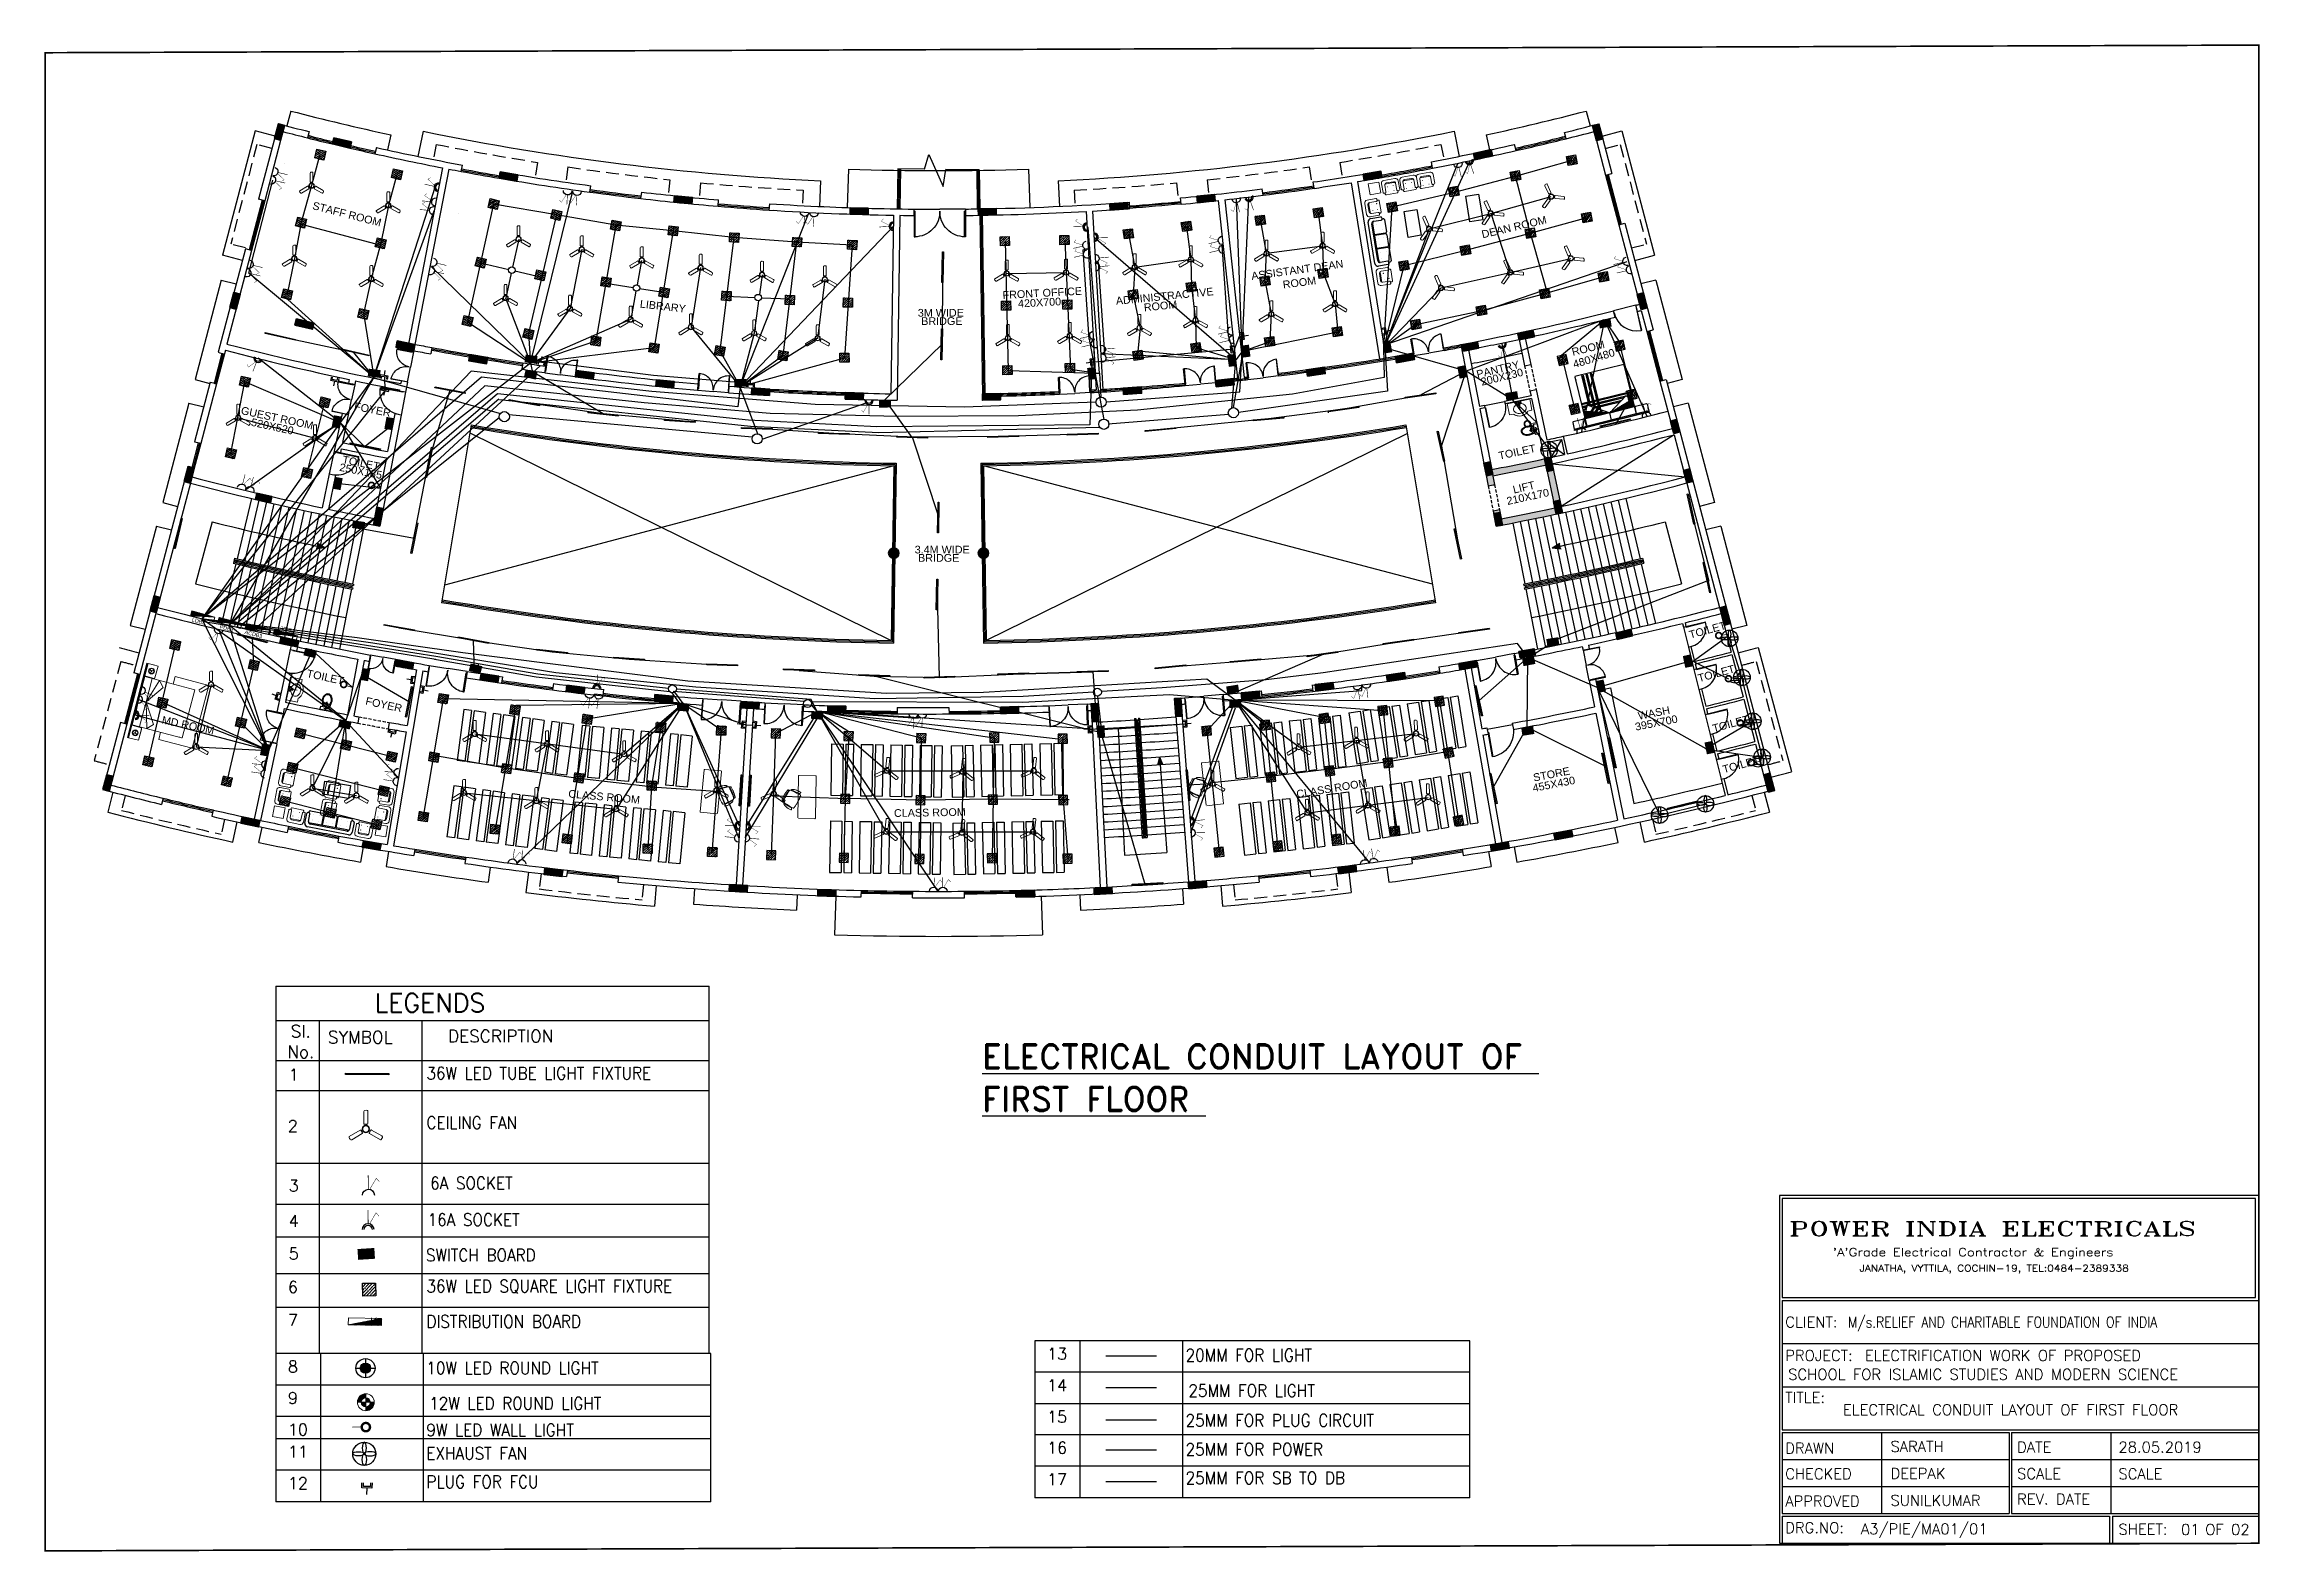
# Model space of a CAD drawing. Header units: inches. Extents: x -221585 to 401252, y -284294 to 332380.
# Drawn here: x 141612 to 150234, y 36019 to 41885 of the extents above; entities that cross this region are included whole.
import ezdxf
from ezdxf.enums import TextEntityAlignment as Align

# ---------------------------------------------------------------- set-up
doc = ezdxf.new("R2010")
doc.units = ezdxf.units.IN
doc.header["$MEASUREMENT"] = 0
doc.linetypes.add('HIDDEN', pattern=[0.375, 0.25, -0.125])
doc.linetypes.add('HIDDEN2', pattern=[0.1875, 0.125, -0.0625])
for name, color, linetype, lineweight in [('-6LTG', 4, 'Continuous', 18), ('ceilingfan', 1, 'Continuous', 15), ('column fa 25', 3, 'Continuous', 35), ('FURN', 56, 'Continuous', 0), ('PIE', 7, 'Continuous', 15), ('text', 72, 'HIDDEN2', 5)]:
    doc.layers.add(name, color=color, linetype=linetype, lineweight=lineweight)
for name, color, linetype in [('A-FUR', 252, 'Continuous'), ('A-GREEN', 80, 'Continuous'), ('A-TEXT', 3, 'Continuous'), ('A_dimension_100', 233, 'Continuous'), ('E-LIGHT', 7, 'Continuous'), ('Lighting', 8, 'Continuous'), ('LINE2', 2, 'Continuous'), ('Power', 7, 'Continuous'), ('UPS', 7, 'Continuous')]:
    doc.layers.add(name, color=color, linetype=linetype)
doc.styles.add('A', font='SIMPLEX', dxfattribs={"width": 0.9})
doc.styles.add('DIM', font='arial.ttf')
doc.styles.add('ROMAND', font='ROMAND.shx')
doc.styles.add('ROMANT', font='romant', dxfattribs={"width": 0.8, "oblique": 1, "height": 3})
doc.styles.get("Standard").update_dxf_attribs({"font": 'arial.ttf'})

msp = doc.modelspace()

# ---------------------------------------------------------------- texts
at = {"color": 7}
for s, height, style, p in [('LEGENDS', 72.21, 'A', (142898, 38118.5)), ('%%UELECTRICAL CONDUIT LAYOUT OF ', 94.5, 'ROMAND', (145261.8, 37898.8)), ('1', 45.6, 'A', (142563.2, 37852.9)), ('%%UFIRST FLOOR ', 94.5, 'ROMAND', (145261.8, 37733.6)), ('2', 45.6, 'A', (142559.6, 37652.7)), ('3', 45.6, 'A', (142563.2, 37420.3)), ('4', 45.6, 'A', (142563.2, 37282.9)), ('5', 45.6, 'A', (142563.2, 37156)), ('6', 45.6, 'A', (142559.8, 37025.7)), ('7', 45.6, 'A', (142559.8, 36897.3)), ('8', 45.6, 'A', (142559.8, 36716.5)), ('13', 45.61, 'A', (145514.4, 36766.2)), ('14', 45.61, 'A', (145514.4, 36643.7)), ('9', 45.6, 'A', (142559.8, 36593.9)), ('15', 45.61, 'A', (145514.4, 36521.1)), ('ELECTRICAL CONDUIT LAYOUT OF FIRST FLOOR ', 42, 'ROMAND', (148611.6, 36549.9)), ('10', 45.61, 'A', (142559.8, 36471.3)), ('11', 45.61, 'A', (142559.8, 36385.1)), ('16', 45.61, 'A', (145514.4, 36400.3)), ('12', 45.61, 'A', (142559.8, 36262.5)), ('17', 45.61, 'A', (145514.4, 36277.7))]:
    msp.add_text(s, height=height, dxfattribs=dict(at, style=style)).set_placement(p)
at = {"color": 0, "style": 'A'}
for s, p in [('Sl.', (142610, 38019.8)), ('No.', (142610, 37940))]:
    msp.add_text(s, height=48.14, dxfattribs=at).set_placement(p, align=Align.CENTER)
for s, height, p in [('SYMBOL', 48.14, (142715.6, 37997)), ('DESCRIPTION', 48.142, (143182.7, 38001.3))]:
    msp.add_text(s, height=height, dxfattribs=at).set_placement(p)
at = {"color": 4, "style": 'ROMAND'}
for s, p in [('CLIENT:', (148387.1, 36891.3)), ('PROJECT:', (148387.1, 36761.3)), ('TITLE:', (148387.1, 36597.9)), ('DRAWN', (148387.1, 36400.4)), ('DATE', (149289.5, 36404.5)), ('CHECKED', (148387.1, 36300.7)), ('SCALE', (149289.5, 36301.4)), ('APPROVED', (148387.1, 36194.3)), ('REV. DATE', (149289.5, 36202.3)), ('DRG.NO:', (148387.1, 36090.9)), ('SHEET:', (149683.9, 36085))]:
    msp.add_text(s, height=42, dxfattribs=at).set_placement(p)
at = {"color": 246, "style": 'ROMAND', "width": 0.83}
msp.add_text(' M/s.RELIEF AND CHARITABLE FOUNDATION OF INDIA', height=42, dxfattribs=at).set_placement((148607.9, 36891.1))
at = {"color": 246, "style": 'ROMAND'}
for s, p in [('SCHOOL FOR ISLAMIC STUDIES AND MODERN SCIENCE', (148398.6, 36687.8)), ('ELECTRIFICATION WORK OF PROPOSED', (148697, 36761.3)), ('28.05.2019', (149683.9, 36404.5)), ('OF 02', (150021.7, 36084.1))]:
    msp.add_text(s, height=42, dxfattribs=at).set_placement(p)
at = {"color": 0, "attachment_point": 1, "style": 'A'}
for s, width, insert, char_height in [('36W LED TUBE LIGHT FIXTURE', 6955.156, (143099, 37904.9), 48.142), ('CEILING FAN', 5688.689, (143099, 37712.2), 48.142), ('6A SOCKET', 6494.613, (143113.5, 37477.2), 48.14), ('16A SOCKET', 5496.796, (143103.7, 37334.8), 48.14), ('SWITCH BOARD', 5722.242, (143097.1, 37197), 48.142), ('36W LED SQUARE LIGHT FIXTURE', 6955.156, (143099, 37076.1), 48.142), ('DISTRIBUTION BOARD', 8106.989, (143099, 36938.6), 48.142), ('10W LED ROUND LIGHT', 8106.989, (143099, 36757.8), 48.142), ('20MM FOR LIGHT', 8106.989, (146053.5, 36807.6), 48.142), ('25MM FOR LIGHT', 8106.989, (146064.4, 36669.6), 48.142), ('12W LED ROUND LIGHT', 8106.989, (143109.9, 36619.8), 48.142), ('9W LED WALL LIGHT', 8106.989, (143099, 36516.1), 48.142), ('25MM FOR PLUG CIRCUIT', 8106.989, (146053.5, 36553.8), 48.142), ('EXHAUST FAN', 8106.989, (143099, 36425.7), 48.142), ('25MM FOR POWER', 8106.989, (146053.5, 36441), 48.142), ('PLUG FOR FCU', 8106.989, (143099, 36314.6), 48.142), ('25MM FOR SB TO DB', 8106.989, (146053.5, 36329.9), 48.142)]:
    msp.add_mtext_dynamic_manual_height_columns(s, width=width, gutter_width=12.5, heights=[0], dxfattribs=dict(at, insert=insert, char_height=char_height))
at = {"style": 'ROMAND'}
for tag, p, s in [('SARATH', (148796.8, 36407.2), 'BTB'), ('DEEPAK', (148796.8, 36302.2), 'BTB'), ('SUNILKUMAR', (148796.8, 36197.2), 'BTB'), ('A3/PIE/MA01/01', (148681.4, 36086.3), 'A3\\PIE\\'), ('01', (149927.4, 36084.1), '-')]:
    msp.add_attdef(tag, p, s, height=42, dxfattribs=at)
at = {"color": 246, "style": 'ROMAND'}
msp.add_attdef('SCALE', (149683.9, 36300.6), 'NTS', height=42, dxfattribs=at)
at = {"layer": 'A-TEXT'}
for s, rotation, p in [('TOILET', 15.35863, (148084.4, 39605.9, 0)), ('TOILET', 15.35863, (148118.6, 39436.8, 0.9)), ('395X700', 11.07152, (147885.3, 39244.7, -0.4)), ('WASH', 11.07152, (147876.1, 39283.1, -0.4)), ('TOILET', 15.35863, (148175.5, 39241.2, 0)), ('STORE', 11.07152, (147477.4, 39044.6, -0.4)), ('TOILET', 15.35863, (148215, 39082, 1.3)), ('455X430', 11.07152, (147486.5, 39006.2, -0.4))]:
    msp.add_text(s, height=30, rotation=rotation, dxfattribs=at).set_placement(p, align=Align.MIDDLE)
at = {"layer": 'text', "lineweight": -2, "ltscale": 2, "style": 'DIM'}
for s, insert, char_height, width, attachment_point, rotation in [('{\\C3;STAFF ROOM}', (142653, 41243.9), 30, 355.22, 7, 345.57837), ('{\\C3;DEAN ROOM}', (147209.5, 41129.9, -0.4), 30, 720.442, 7, 13.13877), ('\\pi-1.1521;{\\fArial|b0|i0|c186|p34;\\C3;ASSISTANT DEAN \\P\\pi115.66;ROOM }', (146319.4, 40918.4, 0.4), 30, 355.22, 7, 7.79727), ('{\\C3;LIBRARY}', (143928.5, 40861.1, 0), 30, 355.22, 7, 353.50276), ('{\\C3;FRONT OFFICE}', (145342, 40893.9, 2.1), 30, 355.22, 7, 3.04466), ('{\\C3;420X700}', (145402.2, 40860.6, 2.1), 30, 355.22, 7, 3.04466), ('{\\C3;ADMINISTRACTIVE}', (145783.6, 40871.1, 0.4), 30, 355.22, 7, 5.64548), ('{\\C3;ROOM}', (145892.6, 40845.6, 0.4), 30, 355.22, 7, 5.64548), ('{\\C3;3M WIDE }', (145011.4, 40825, 0.4), 30, 355.22, 7, 359.98506), ('{\\C3;BRIDGE}', (145024.6, 40792.7, 0.4), 30, 355.22, 7, 359.98506), ('{\\C3; ROOM}', (147549.5, 40669.4, -0.4), 30, 720.442, 7, 13.97663), ('{\\C3;480X480}', (147566.3, 40624.2, -0.4), 30, 355.22, 7, 16.85465), ('{\\C3;PANTRY}', (147189.7, 40585.9, -0.4), 30, 355.22, 7, 13.62714), ('{\\C3;200X230}', (147206.9, 40556, -0.4), 30, 355.22, 7, 13.62714), ('{\\C3;GUEST ROOM}', (142375.1, 40446.4, -0.4), 30, 355.22, 7, 347.79799), ('{\\C3;FOYER}', (142815.5, 40462.6), 30, 355.22, 7, 348.88708), ('{\\C3;520X520}', (142414.4, 40400.9, -0.4), 30, 355.22, 7, 347.79799), ('{\\C3;TOILET}', (142769.7, 40255, -0.4), 30, 355.22, 7, 348.88708), ('{\\C3;TOILET}', (147274.7, 40268.5, -0.4), 30, 355.22, 7, 11.96553), ('{\\C3;250X185}', (142758.6, 40225.3, -0.4), 30, 355.22, 7, 348.88708), ('{\\C3;LIFT}', (147331.3, 40136.6), 30, 355.22, 7, 13.47407), ('{\\C3;210X170}', (147306.5, 40091.9, 0.8), 30, 592.79, 7, 12.14596), ('{\\C3;3.4M WIDE }', (144999.2, 39903.4, 0.4), 30, 355.22, 7, 359.98506), ('{\\C3;BRIDGE}', (145012.3, 39871.1, 0.4), 30, 355.22, 7, 359.98506), ('{\\fArial Baltic|b0|i0|c186|p34;\\C3;LDB\\fArial Baltic|b0|i0|c0|p34;3}', (142235.8, 39626, 0.9), 15, 296.395, 9, 345.44138), ('{\\fArial Baltic|b0|i0|c186|p34;\\C3;PDB\\fArial Baltic|b0|i0|c0|p34;3}', (142346.4, 39598.4, 0.9), 15, 296.395, 9, 345.44138), ('{\\fArial Baltic|b0|i0|c186|p34;\\C3;ACDB\\fArial Baltic|b0|i0|c0|p34;3}', (142458, 39573.3, 0.5), 15, 296.395, 9, 345.44138), ('{\\fArial Baltic|b0|i0|c186|p34;\\C3;VDB\\fArial Baltic|b0|i0|c0|p34;2}', (142585, 39593.5, 0.5), 15, 296.395, 9, 345.44138), ('{\\C3;TOILET}', (142630.8, 39423, -0.4), 30, 355.22, 7, 347.79799), ('{\\C3;FOYER}', (142859.7, 39315.6), 30, 355.22, 7, 347.79799), ('{\\C3;      MD ROOM}', (141998.9, 39256.8, -0.4), 30, 355.22, 7, 347.79799), ('{\\C3;CLASS ROOM}', (143928.5, 38929.1, -1535688.6), 30, 355.22, 9, 354.89568), ('{\\C3;CLASS ROOM}', (146762.9, 38996.8, -1535688.6), 30, 355.22, 9, 9.33647), ('{\\C3;CLASS ROOM}', (145198.2, 38882.5, -1535688.6), 30, 355.22, 9, 0.98435)]:
    msp.add_mtext(s, dxfattribs=dict(at, insert=insert, char_height=char_height, width=width, attachment_point=attachment_point, rotation=rotation))

# ---------------------------------------------------------------- blocks, each defined once
blk = doc.blocks.new('HF')
at = {"color": 1}
for s, height, style, width, p in [('POWER INDIA ELECTRICALS', 3.5, 'ROMANT', 1.5, (-34.43, 3.77)), ("'A'Grade Electrical Contractor & Engineers", 2, 'ROMANT', 1.2, (-23.6, -1.27)), ('JANATHA, VYTTILA, COCHIN-19, TEL:0484-2389338 ', 1.6, 'ROMAND', 1.2, (-17, -5.05))]:
    blk.add_text(s, height=height, dxfattribs=dict(at, style=style, width=width)).set_placement(p)
blk = doc.blocks.new('fgds')
at = {"color": 253, "ltscale": 8}
for p, q in [((-348.363, -122.88), (-346.363, -122.88)), ((-348.363, -122.88), (-348.363, -123.33)), ((-346.363, -122.88), (-346.363, -123.33)), ((-348.363, -123.33), (-346.363, -123.33)), ((-348.363, -123.43), (-346.363, -123.43)), ((-348.363, -123.43), (-348.363, -123.73)), ((-348.363, -123.73), (-346.363, -123.73)), ((-346.363, -123.43), (-346.363, -123.73))]:
    blk.add_line(p, q, dxfattribs=at)
blk = doc.blocks.new('rser')
at = {"color": 2}
for p in [(-0.986, 6.93, 9945.752), (-0.986, 5.78, 9945.752), (-0.986, 4.63, 9945.752), (-0.986, 3.48, 9945.752)]:
    blk.add_blockref('fgds', p, dxfattribs=at)
blk = doc.blocks.new('A$C16F118AB')
for points in [[(0.37, 0.768), (0.37, 0.768), (0.374, 0.77), (0.374, 0.774), (0.372, 0.778), (0.364, 0.785), (0.354, 0.791), (0.344, 0.795), (0.333, 0.799), (0.321, 0.801), (0.307, 0.801), (0.283, 0.797), (0.248, 0.791), (0.205, 0.783), (0.181, 0.776), (0.156, 0.77), (0.132, 0.762), (0.106, 0.752), (0.081, 0.74), (0.057, 0.728), (0.032, 0.714), (0.008, 0.697), (0, 0.691), (0, 0.683), (0.006, 0.671), (0.018, 0.659), (0.035, 0.646), (0.049, 0.64), (0.063, 0.636), (0.075, 0.638), (0.096, 0.648), (0.116, 0.659), (0.136, 0.669), (0.156, 0.679), (0.179, 0.689), (0.199, 0.699), (0.222, 0.709), (0.244, 0.72), (0.287, 0.738), (0.321, 0.752), (0.35, 0.762), (0.37, 0.768)], [(0.565, 0.547), (0.565, 0.547), (0.559, 0.559), (0.553, 0.573), (0.545, 0.585), (0.539, 0.598), (0.53, 0.612), (0.524, 0.624), (0.516, 0.636), (0.51, 0.648), (0.504, 0.661), (0.496, 0.675), (0.488, 0.687), (0.482, 0.699), (0.474, 0.712), (0.465, 0.724), (0.457, 0.736), (0.449, 0.748), (0.439, 0.758), (0.429, 0.764), (0.417, 0.768), (0.402, 0.766), (0.354, 0.748), (0.303, 0.728), (0.256, 0.707), (0.207, 0.685), (0.159, 0.661), (0.112, 0.638), (0.065, 0.614), (0.02, 0.588), (0.012, 0.579), (0.006, 0.569), (0.006, 0.555), (0.01, 0.539), (0.014, 0.526), (0.02, 0.512), (0.024, 0.498), (0.03, 0.484), (0.037, 0.472), (0.043, 0.457), (0.049, 0.443), (0.055, 0.429), (0.063, 0.415), (0.069, 0.4), (0.077, 0.384), (0.085, 0.37), (0.093, 0.354), (0.1, 0.339), (0.108, 0.323), (0.116, 0.309), (0.134, 0.276), (0.15, 0.246), (0.167, 0.215), (0.183, 0.187), (0.199, 0.161), (0.215, 0.136), (0.232, 0.114), (0.246, 0.091), (0.256, 0.081), (0.268, 0.075), (0.28, 0.073), (0.291, 0.075), (0.339, 0.1), (0.386, 0.124), (0.433, 0.15), (0.48, 0.177), (0.524, 0.203), (0.567, 0.232), (0.61, 0.262), (0.652, 0.291), (0.663, 0.301), (0.667, 0.311), (0.667, 0.323), (0.663, 0.337), (0.654, 0.362), (0.644, 0.386), (0.634, 0.411), (0.622, 0.437), (0.61, 0.464), (0.596, 0.492), (0.581, 0.518), (0.565, 0.547)], [(0.638, 0.262), (0.63, 0.256), (0.622, 0.248), (0.612, 0.24), (0.598, 0.23), (0.583, 0.22), (0.567, 0.209), (0.549, 0.197), (0.528, 0.185), (0.508, 0.173), (0.488, 0.159), (0.465, 0.146), (0.445, 0.134), (0.425, 0.124), (0.404, 0.112), (0.386, 0.102), (0.366, 0.091), (0.356, 0.081), (0.35, 0.069), (0.346, 0.053), (0.346, 0.033), (0.35, 0.016), (0.356, 0.004), (0.366, 0), (0.376, 0.002), (0.402, 0.014), (0.427, 0.026), (0.451, 0.041), (0.476, 0.055), (0.498, 0.069), (0.518, 0.083), (0.539, 0.1), (0.557, 0.116), (0.573, 0.132), (0.589, 0.148), (0.602, 0.161), (0.614, 0.173), (0.624, 0.183), (0.63, 0.191), (0.636, 0.197), (0.638, 0.203), (0.642, 0.213), (0.644, 0.226), (0.646, 0.238), (0.646, 0.248), (0.646, 0.256), (0.644, 0.262), (0.64, 0.264), (0.638, 0.262)], [(0.634, 0.585), (0.634, 0.585), (0.624, 0.602), (0.614, 0.62), (0.602, 0.64), (0.587, 0.661), (0.573, 0.683), (0.557, 0.707), (0.541, 0.732), (0.524, 0.758), (0.516, 0.766), (0.508, 0.77), (0.496, 0.774), (0.484, 0.774), (0.474, 0.772), (0.467, 0.766), (0.465, 0.76), (0.469, 0.752), (0.476, 0.74), (0.484, 0.728), (0.49, 0.716), (0.498, 0.703), (0.506, 0.691), (0.512, 0.679), (0.52, 0.667), (0.526, 0.655), (0.534, 0.642), (0.541, 0.63), (0.549, 0.618), (0.555, 0.606), (0.563, 0.594), (0.569, 0.581), (0.575, 0.569), (0.581, 0.557), (0.587, 0.545), (0.596, 0.533), (0.602, 0.52), (0.608, 0.508), (0.614, 0.496), (0.62, 0.484), (0.626, 0.47), (0.632, 0.457), (0.638, 0.445), (0.642, 0.433), (0.648, 0.419), (0.654, 0.407), (0.661, 0.392), (0.667, 0.38), (0.673, 0.366), (0.679, 0.354), (0.685, 0.348), (0.691, 0.346), (0.699, 0.348), (0.707, 0.354), (0.715, 0.364), (0.717, 0.376), (0.72, 0.386), (0.717, 0.396), (0.711, 0.411), (0.705, 0.427), (0.699, 0.441), (0.693, 0.453), (0.687, 0.468), (0.683, 0.48), (0.677, 0.492), (0.673, 0.502), (0.669, 0.512), (0.663, 0.524), (0.658, 0.535), (0.652, 0.545), (0.648, 0.555), (0.642, 0.565), (0.638, 0.575), (0.634, 0.585)]]:
    blk.add_lwpolyline(points)
blk = doc.blocks.new('vgfsdr')
at = {"layer": 'FURN'}
for p, q in [((-348.738, -114.483, 9945.752), (-348.739, -114.492, 9945.752)), ((-348.739, -114.492, 9945.752), (-348.665, -115.127, 9945.752)), ((-348.735, -114.477, 9945.752), (-348.738, -114.483, 9945.752)), ((-348.729, -114.472, 9945.752), (-348.735, -114.477, 9945.752)), ((-348.721, -114.469, 9945.752), (-348.729, -114.472, 9945.752)), ((-347.094, -114.279, 9945.752), (-348.721, -114.469, 9945.752)), ((-346.997, -114.933, 9945.752), (-347.071, -114.297, 9945.752)), ((-348.662, -115.135, 9945.752), (-348.665, -115.127, 9945.752)), ((-348.657, -115.14, 9945.752), (-348.662, -115.135, 9945.752)), ((-348.651, -115.144, 9945.752), (-348.657, -115.14, 9945.752)), ((-348.643, -115.145, 9945.752), (-348.651, -115.144, 9945.752)), ((-347.015, -114.955, 9945.752), (-348.643, -115.145, 9945.752)), ((-347.015, -114.955, 9945.752), (-347.007, -114.952, 9945.752)), ((-347.007, -114.952, 9945.752), (-347.002, -114.948, 9945.752)), ((-347.002, -114.948, 9945.752), (-346.998, -114.941, 9945.752)), ((-346.998, -114.941, 9945.752), (-346.997, -114.933, 9945.752))]:
    blk.add_line(p, q, dxfattribs=at)
blk = doc.blocks.new('556w45')
at = {"color": 2}
blk.add_blockref('vgfsdr', (-0.017, 0.143), dxfattribs=at)
at = {"color": 2, "rotation": 6.647952394738431}
for p in [(-16.273, 39.882), (-13.293, 40.23)]:
    blk.add_blockref('rser', p, dxfattribs=at)
at = {"layer": 'FURN', "rotation": 96.64795239473506}
blk.add_blockref('A$C16F118AB', (-347.408, -114.267, 9945.752), dxfattribs=at)
blk = doc.blocks.new('RYTRTRTRTRT')
at = {"color": 1}
for p, q in [((42.518, 61.153), (42.518, 61.753)), ((42.518, 61.753), (42.538, 61.753)), ((42.538, 61.753), (42.538, 61.153)), ((43.718, 61.753), (43.698, 61.753)), ((43.698, 61.753), (43.698, 61.153)), ((43.718, 61.153), (43.718, 61.753)), ((42.518, 61.153), (42.538, 61.153)), ((42.518, 61.103), (43.118, 61.103)), ((43.718, 61.103), (43.118, 61.103)), ((43.718, 61.153), (43.698, 61.153))]:
    blk.add_line(p, q, dxfattribs=at)
for centre, start, end in [((42.528, 61.163), 359.0371, 90), ((43.708, 61.163), 90, 180.9629)]:
    blk.add_arc(centre, 0.59, start, end, dxfattribs=at)
blk = doc.blocks.new('TRTH')
at = {"color": 1, "ltscale": 8}
for p, q in [((-589.839, -68.759), (-589.839, -67.98)), ((-589.819, -68.759), (-589.819, -67.979)), ((-589.839, -68.759), (-589.819, -68.759)), ((-589.839, -68.859), (-589.039, -68.859))]:
    blk.add_line(p, q, dxfattribs=at)
blk.add_arc((-589.819, -68.759), 0.78, 0, 91.46928, dxfattribs=at)
blk = doc.blocks.new('FEGREGRE')
at = {"color": 20, "ltscale": 10}
for p, q in [((350756.9, 114115.5, 0.8), (350736.8, 114038.1, 0.4)), ((357183.6, 114115.5, 0.8), (357203.7, 114038.1, 0.4)), ((351223.4, 113921.6, 0.4), (351240.1, 113999.7, 0.4)), ((351325.4, 113920.2, 0.4), (351337.9, 113978.8, 0.4)), ((356615.1, 113920.1, 0.4), (356602.6, 113978.8, 0.4)), ((356717.1, 113921.6, 0.4), (356700.3, 113999.7, 0.4)), ((351730.7, 113902.5, 0.4), (351720.2, 113843.4, 0.4)), ((356209.8, 113902.5, 0.4), (356220.3, 113843.4, 0.4)), ((351830.1, 113885.1, 0.4), (351820, 113826.1, 0.4)), ((352225.2, 113822.9, 0.4), (352217.2, 113764.9, 0.4)), ((355715.3, 113822.9, 0.4), (355723.3, 113764.9, 0.4)), ((356110.4, 113885.1, 0.4), (356120.5, 113826, 0.4)), ((352374.1, 113803.9, 0.4), (352364.2, 113725.4, 0.4)), ((352871.5, 113752, 0.4), (352864.6, 113672.2, 0.4)), ((353021, 113739.9, 0.4), (353016.5, 113680.1, 0.4)), ((354919.5, 113739.9, 0.4), (354923.9, 113680.1, 0.4)), ((355069, 113751.9, 0.4), (355075.9, 113672.2, 0.4)), ((355566.4, 113803.8, 0.4), (355576.3, 113725.3, 0.4)), ((353420.2, 113714.9, 0.4), (353417.8, 113656.5, 0.4)), ((353570.2, 113710.8, 0.8), (353565.5, 113560.9, 0.8)), ((354370.2, 113710.8, 0.8), (354374.9, 113560.9, 0.8)), ((354520.2, 113714.9, 0.4), (354522.7, 113656.5, 0.4))]:
    blk.add_line(p, q, dxfattribs=at)
for centre, radius, start, end in [((353970.3, 126473.1, 0.4), 12848.5, 255.42413, 257.65571), ((353970.4, 126473.1, 0.4), 12848.5, 282.34342, 284.575), ((353970.3, 126473.1, 0.4), 12828.5, 258.10192, 259.8983), ((353970.4, 126473.1, 0.4), 12828.5, 280.10083, 281.89721), ((353970.3, 126473.1, 0.4), 12828.5, 260.35055, 262.14575), ((353970.3, 126473.1, 0.4), 12828.5, 277.85338, 279.64858), ((353970.3, 126473.1, 0.4), 12848.5, 262.81881, 265.06302), ((353970.3, 126473.1, 0.4), 12848.5, 274.9361, 277.18032), ((353970.3, 126473.1, 0.4), 12828.5, 265.73613, 267.53133), ((353970.3, 126473.1, 0.4), 12828.5, 272.46779, 274.263), ((353970.4, 126424.6, 0.8), 12870, 268.1974, 271.80135)]:
    blk.add_arc(centre, radius, start, end, dxfattribs=at)
blk = doc.blocks.new('GA')
at = {"color": 1, "ltscale": 10}
for p, q in [((379732.1, 13643.8), (379730.1, 13643.8)), ((379730.1, 13643.8), (379730.1, 13553.8)), ((379732.1, 13553.8), (379732.1, 13643.8)), ((379730.1, 13553.8), (379732.1, 13553.8))]:
    blk.add_line(p, q, dxfattribs=at)
blk.add_arc((379730.1, 13553.8), 90, 0, 88.72666, dxfattribs=at)
blk = doc.blocks.new('SH')
at = {"color": 1, "ltscale": 10}
blk.add_line((379669.2, 13678.6), (379759.2, 13680.7), dxfattribs=at)
at = {"color": 1}
blk.add_blockref('GA', (-61, 134.9), dxfattribs=at)
blk = doc.blocks.new('A$C17E836C2')
for p, q in [((2.525, 2.075), (0.525, 2.075)), ((0.525, 2.075), (0.525, 2.05)), ((0.525, 0.05), (0.525, 2.05)), ((0.525, 1.95), (0.525, 1.925)), ((0.8, 0.818), (0.8, 2.05)), ((0.825, 0.802), (0.825, 2.05)), ((0.85, 2.05), (0.85, 0.785)), ((0.975, 0.705), (0.975, 2.05)), ((1, 0.689), (1, 2.05)), ((1.025, 2.05), (1.025, 0.673)), ((1.15, 0.592), (1.15, 2.05)), ((1.175, 0.576), (1.175, 2.05)), ((1.2, 2.05), (1.2, 0.56)), ((2.525, 2.05), (2.525, 2.075)), ((2.525, 2.05), (2.525, 0.05)), ((2.525, 1.975), (2.525, 1.95)), ((0.525, 0.975), (2.525, 0.975)), ((2.525, 0.95), (0.525, 0.95)), ((0.525, 0.925), (2.525, 0.925)), ((0, 0.32), (0, 0.05)), ((0, 0.05), (0.5, 0.05)), ((0, 0.025), (3.05, 0.025)), ((0, 0), (0, 0.025)), ((0.47, 0.35), (0.03, 0.35)), ((0.5, 0.05), (0.5, 0.32)), ((0.525, 0.85), (2.525, 0.85)), ((0.525, 0.65), (0.75, 0.85)), ((0.722, 0.825), (0.525, 0.825)), ((0.525, 0.8), (0.694, 0.8)), ((0.525, 0.8), (0.694, 0.8)), ((0.525, 0.725), (0.609, 0.725)), ((0.581, 0.7), (0.525, 0.7)), ((0.525, 0.675), (0.553, 0.675)), ((1.525, 0.35), (0.525, 0.65)), ((0.525, 0.625), (0.608, 0.625)), ((0.525, 0.6), (0.692, 0.6)), ((0.525, 0.575), (0.775, 0.575)), ((0.525, 0.55), (0.858, 0.55)), ((0.525, 0.525), (0.942, 0.525)), ((0.525, 0.5), (1.025, 0.5)), ((0.525, 0.475), (1.108, 0.475)), ((0.525, 0.45), (1.192, 0.45)), ((0.525, 0.425), (1.275, 0.425)), ((0.525, 0.4), (1.358, 0.4)), ((0.525, 0.375), (1.5, 0.375)), ((1.525, 0.35), (0.525, 0.35)), ((2.525, 0.05), (0.525, 0.05)), ((0.55, 0.642), (0.55, 0.35)), ((0.575, 0.635), (0.575, 0.35)), ((0.6, 0.627), (0.6, 0.35)), ((0.625, 0.62), (0.625, 0.35)), ((0.65, 0.612), (0.65, 0.35)), ((0.675, 0.605), (0.675, 0.35)), ((0.7, 0.597), (0.7, 0.35)), ((0.725, 0.59), (0.725, 0.35)), ((0.75, 0.85), (1.525, 0.35)), ((0.75, 0.582), (0.75, 0.35)), ((0.775, 0.575), (0.775, 0.35)), ((2.261, 0.825), (0.789, 0.825)), ((0.8, 0.568), (0.963, 0.713)), ((0.8, 0.567), (0.8, 0.35)), ((0.824, 0.56), (0.982, 0.7)), ((0.825, 0.56), (0.825, 0.35)), ((0.828, 0.8), (2.223, 0.8)), ((0.828, 0.8), (2.223, 0.8)), ((0.849, 0.553), (1.001, 0.688)), ((0.85, 0.552), (0.85, 0.35)), ((0.875, 0.545), (0.875, 0.35)), ((0.9, 0.537), (0.9, 0.35)), ((0.925, 0.53), (0.925, 0.35)), ((0.944, 0.725), (2.106, 0.725)), ((0.95, 0.522), (0.95, 0.35)), ((0.973, 0.516), (1.097, 0.626)), ((0.975, 0.515), (0.975, 0.35)), ((2.068, 0.7), (0.983, 0.7)), ((0.998, 0.508), (1.116, 0.614)), ((1, 0.507), (1, 0.35)), ((1.021, 0.675), (2.029, 0.675)), ((1.022, 0.501), (1.135, 0.601)), ((1.025, 0.5), (1.025, 0.35)), ((1.05, 0.492), (1.05, 0.35)), ((1.075, 0.485), (1.075, 0.35)), ((1.1, 0.477), (1.1, 0.35)), ((1.125, 0.47), (1.125, 0.35)), ((1.146, 0.464), (1.231, 0.539)), ((1.15, 0.462), (1.15, 0.35)), ((1.171, 0.456), (1.251, 0.527)), ((1.175, 0.455), (1.175, 0.35)), ((1.196, 0.449), (1.27, 0.515)), ((1.2, 0.447), (1.2, 0.35)), ((1.225, 0.44), (1.225, 0.35)), ((1.25, 0.432), (1.25, 0.35)), ((1.275, 0.425), (1.275, 0.35)), ((1.3, 0.417), (1.3, 0.35)), ((1.325, 0.41), (1.325, 0.35)), ((1.35, 0.402), (1.35, 0.35)), ((1.375, 0.395), (1.375, 0.35)), ((1.4, 0.387), (1.4, 0.35)), ((1.425, 0.38), (1.425, 0.35)), ((1.45, 0.372), (1.45, 0.35)), ((1.493, 0.36), (1.5, 0.366)), ((1.518, 0.352), (1.519, 0.354)), ((2.3, 0.85), (1.525, 0.35)), ((1.525, 0.35), (2.525, 0.65)), ((1.525, 0.35), (2.525, 0.35)), ((1.525, 0.05), (1.525, 0.35)), ((2.525, 0.375), (1.55, 0.375)), ((1.6, 0.372), (1.6, 0.35)), ((1.625, 0.38), (1.625, 0.35)), ((1.65, 0.387), (1.65, 0.35)), ((1.675, 0.395), (1.675, 0.35)), ((2.525, 0.4), (1.692, 0.4)), ((1.7, 0.402), (1.7, 0.35)), ((1.725, 0.41), (1.725, 0.35)), ((1.75, 0.417), (1.75, 0.35)), ((2.525, 0.425), (1.775, 0.425)), ((1.775, 0.425), (1.775, 0.35)), ((1.8, 0.432), (1.8, 0.35)), ((1.825, 0.44), (1.825, 0.35)), ((1.85, 0.447), (1.85, 0.35)), ((2.525, 0.45), (1.858, 0.45)), ((1.875, 0.455), (1.875, 0.35)), ((1.9, 0.462), (1.9, 0.35)), ((1.925, 0.47), (1.925, 0.35)), ((2.525, 0.475), (1.942, 0.475)), ((1.95, 0.477), (1.95, 0.35)), ((1.975, 0.485), (1.975, 0.35)), ((2, 0.492), (2, 0.35)), ((2.525, 0.5), (2.025, 0.5)), ((2.025, 0.5), (2.025, 0.35)), ((2.05, 0.507), (2.05, 0.35)), ((2.075, 0.515), (2.075, 0.35)), ((2.1, 0.522), (2.1, 0.35)), ((2.525, 0.525), (2.108, 0.525)), ((2.125, 0.53), (2.125, 0.35)), ((2.15, 0.537), (2.15, 0.35)), ((2.175, 0.545), (2.175, 0.35)), ((2.525, 0.55), (2.192, 0.55)), ((2.2, 0.552), (2.2, 0.35)), ((2.225, 0.56), (2.225, 0.35)), ((2.25, 0.567), (2.25, 0.35)), ((2.525, 0.575), (2.275, 0.575)), ((2.275, 0.575), (2.275, 0.35)), ((2.525, 0.65), (2.3, 0.85)), ((2.3, 0.582), (2.3, 0.35)), ((2.325, 0.59), (2.325, 0.35)), ((2.525, 0.825), (2.328, 0.825)), ((2.35, 0.597), (2.35, 0.35)), ((2.356, 0.8), (2.525, 0.8)), ((2.356, 0.8), (2.525, 0.8)), ((2.525, 0.6), (2.358, 0.6)), ((2.375, 0.605), (2.375, 0.35)), ((2.4, 0.612), (2.4, 0.35)), ((2.425, 0.62), (2.425, 0.35)), ((2.441, 0.725), (2.525, 0.725)), ((2.525, 0.625), (2.442, 0.625)), ((2.45, 0.627), (2.45, 0.35)), ((2.525, 0.7), (2.469, 0.7)), ((2.475, 0.635), (2.475, 0.35)), ((2.497, 0.675), (2.525, 0.675)), ((2.5, 0.642), (2.5, 0.35)), ((2.55, 0.05), (2.55, 0.32)), ((3.05, 0.05), (2.55, 0.05)), ((2.58, 0.35), (3.02, 0.35)), ((3.05, 0.32), (3.05, 0.05)), ((3.05, 0.025), (3.05, 0)), ((3.05, 0), (0, 0))]:
    blk.add_line(p, q)
for centre, start, end in [((0.03, 0.32), 90, 180), ((0.47, 0.32), 0, 90), ((2.58, 0.32), 90, 180), ((3.02, 0.32), 0, 90)]:
    blk.add_arc(centre, 0.03, start, end)
blk = doc.blocks.new('erewrewgregre')
for p, q in [((1543.251, -964.41), (1543.251, -964.917)), ((1544.265, -964.41), (1543.251, -964.41)), ((1544.265, -964.917), (1544.265, -964.41)), ((1543.251, -964.917), (1544.265, -964.917))]:
    blk.add_line(p, q)
blk = doc.blocks.new('frgre')
at = {"layer": 'FURN'}
for p, q in [((-1218.604, -2440.471), (-1218.604, -2440.888)), ((-1218.188, -2440.471), (-1218.604, -2440.471)), ((-1218.188, -2440.888), (-1218.188, -2440.471)), ((-1218.604, -2440.888), (-1218.188, -2440.888))]:
    blk.add_line(p, q, dxfattribs=at)
blk = doc.blocks.new('fregtr')
at = {"layer": 'FURN'}
for p, q in [((-1209.949, -2453.172), (-1209.949, -2453.509)), ((-1209.411, -2453.059), (-1209.836, -2453.059)), ((-1209.411, -2453.059), (-1209.836, -2453.059)), ((-1209.836, -2453.247), (-1209.836, -2453.509)), ((-1209.836, -2453.247), (-1209.836, -2453.509)), ((-1209.486, -2453.172), (-1209.761, -2453.172)), ((-1209.486, -2453.172), (-1209.761, -2453.172)), ((-1209.486, -2453.209), (-1209.761, -2453.209)), ((-1209.486, -2453.209), (-1209.761, -2453.209)), ((-1209.411, -2453.509), (-1209.411, -2453.247)), ((-1209.411, -2453.509), (-1209.411, -2453.247)), ((-1209.299, -2453.509), (-1209.299, -2453.172)), ((-1209.299, -2453.509), (-1209.299, -2453.172)), ((-1209.874, -2453.547), (-1209.911, -2453.547)), ((-1209.874, -2453.547), (-1209.911, -2453.547)), ((-1209.874, -2453.547), (-1209.874, -2453.584)), ((-1209.874, -2453.547), (-1209.874, -2453.584)), ((-1209.836, -2453.622), (-1209.411, -2453.622)), ((-1209.836, -2453.622), (-1209.411, -2453.622)), ((-1209.336, -2453.547), (-1209.374, -2453.547)), ((-1209.374, -2453.547), (-1209.374, -2453.584)), ((-1209.374, -2453.547), (-1209.374, -2453.584)), ((-1209.336, -2453.547), (-1209.374, -2453.547))]:
    blk.add_line(p, q, dxfattribs=at)
for centre, radius, start, end in [((-1209.836, -2453.172), 0.112, 90, 180), ((-1209.836, -2453.172), 0.112, 90, 180), ((-1209.911, -2453.509), 0.0375, 180, 270), ((-1209.911, -2453.509), 0.0375, 180, 270), ((-1209.874, -2453.509), 0.0375, 270, 0), ((-1209.874, -2453.509), 0.0375, 270, 0), ((-1209.761, -2453.247), 0.075, 90, 180), ((-1209.761, -2453.247), 0.075, 90, 180), ((-1209.782, -2453.262), 0.0561, 68.22059, 164.90951), ((-1209.782, -2453.262), 0.0561, 68.22059, 164.90951), ((-1209.724, -2453.322), 0.00281, 0, 180), ((-1209.724, -2453.322), 0.00281, 0, 180), ((-1209.724, -2453.322), 0.00281, 180, 0), ((-1209.724, -2453.322), 0.00281, 180, 0), ((-1209.724, -2453.509), 0.00281, 0, 180), ((-1209.724, -2453.509), 0.00281, 0, 180), ((-1209.724, -2453.509), 0.00281, 180, 0), ((-1209.724, -2453.509), 0.00281, 180, 0), ((-1209.499, -2453.322), 0.00281, 0, 180), ((-1209.499, -2453.322), 0.00281, 0, 180), ((-1209.499, -2453.322), 0.00281, 180, 0), ((-1209.499, -2453.322), 0.00281, 180, 0), ((-1209.499, -2453.509), 0.00281, 0, 180), ((-1209.499, -2453.509), 0.00281, 0, 180), ((-1209.499, -2453.509), 0.00281, 180, 0), ((-1209.499, -2453.509), 0.00281, 180, 0), ((-1209.486, -2453.247), 0.075, 0, 90), ((-1209.486, -2453.247), 0.075, 0, 90), ((-1209.466, -2453.262), 0.0561, 15.09049, 111.77941), ((-1209.466, -2453.262), 0.0561, 15.09049, 111.77941), ((-1209.411, -2453.172), 0.112, 0, 90), ((-1209.411, -2453.172), 0.112, 0, 90), ((-1209.374, -2453.509), 0.0375, 180, 270), ((-1209.374, -2453.509), 0.0375, 180, 270), ((-1209.336, -2453.509), 0.0375, 270, 0), ((-1209.336, -2453.509), 0.0375, 270, 0), ((-1209.836, -2453.584), 0.0375, 180, 270), ((-1209.836, -2453.584), 0.0375, 180, 270), ((-1209.411, -2453.584), 0.0375, 270, 0), ((-1209.411, -2453.584), 0.0375, 270, 0)]:
    blk.add_arc(centre, radius, start, end, dxfattribs=at)
blk = doc.blocks.new('REGREHTR')
at = {"layer": 'FURN'}
for p, q in [((-1332.745, -2479.595), (-1332.745, -2479.932)), ((-1332.745, -2479.595), (-1332.745, -2479.932)), ((-1332.707, -2479.557), (-1332.67, -2479.557)), ((-1332.707, -2479.557), (-1332.67, -2479.557)), ((-1332.67, -2479.557), (-1332.67, -2479.52)), ((-1332.67, -2479.557), (-1332.67, -2479.52)), ((-1332.633, -2479.595), (-1332.633, -2479.857)), ((-1332.633, -2479.595), (-1332.633, -2479.857)), ((-1332.207, -2479.483), (-1332.632, -2479.482)), ((-1332.207, -2479.483), (-1332.632, -2479.482)), ((-1332.208, -2479.858), (-1332.208, -2479.595)), ((-1332.208, -2479.858), (-1332.208, -2479.595)), ((-1332.17, -2479.558), (-1332.17, -2479.52)), ((-1332.17, -2479.558), (-1332.17, -2479.52)), ((-1332.17, -2479.558), (-1332.132, -2479.558)), ((-1332.17, -2479.558), (-1332.132, -2479.558)), ((-1332.095, -2479.933), (-1332.095, -2479.596)), ((-1332.095, -2479.933), (-1332.095, -2479.596)), ((-1332.633, -2480.045), (-1332.208, -2480.045)), ((-1332.633, -2480.045), (-1332.208, -2480.045)), ((-1332.558, -2479.895), (-1332.283, -2479.895)), ((-1332.558, -2479.895), (-1332.283, -2479.895)), ((-1332.558, -2479.932), (-1332.283, -2479.933)), ((-1332.558, -2479.932), (-1332.283, -2479.933))]:
    blk.add_line(p, q, dxfattribs=at)
for centre, radius, start, end in [((-1332.708, -2479.595), 0.0375, 89.91934, 179.91934), ((-1332.708, -2479.595), 0.0375, 89.91934, 179.91934), ((-1332.632, -2479.52), 0.0375, 89.91934, 179.91934), ((-1332.632, -2479.52), 0.0375, 89.91934, 179.91934), ((-1332.67, -2479.595), 0.0375, 359.91934, 89.91934), ((-1332.67, -2479.595), 0.0375, 359.91934, 89.91934), ((-1332.545, -2479.595), 0.00281, 359.91934, 179.91934), ((-1332.545, -2479.595), 0.00281, 359.91934, 179.91934), ((-1332.545, -2479.595), 0.00281, 179.91934, 359.91934), ((-1332.545, -2479.595), 0.00281, 179.91934, 359.91934), ((-1332.32, -2479.595), 0.00281, 359.91934, 179.91934), ((-1332.32, -2479.595), 0.00281, 359.91934, 179.91934), ((-1332.32, -2479.595), 0.00281, 179.91934, 359.91934), ((-1332.32, -2479.595), 0.00281, 179.91934, 359.91934), ((-1332.17, -2479.595), 0.0375, 89.91934, 179.91934), ((-1332.17, -2479.595), 0.0375, 89.91934, 179.91934), ((-1332.207, -2479.52), 0.0375, 359.91934, 89.91934), ((-1332.207, -2479.52), 0.0375, 359.91934, 89.91934), ((-1332.133, -2479.596), 0.0375, 359.91934, 89.91934), ((-1332.133, -2479.596), 0.0375, 359.91934, 89.91934), ((-1332.633, -2479.932), 0.112, 179.91934, 269.91934), ((-1332.633, -2479.932), 0.112, 179.91934, 269.91934), ((-1332.558, -2479.857), 0.075, 179.91934, 269.91934), ((-1332.579, -2479.843), 0.0561, 195.00982, 291.69874), ((-1332.579, -2479.843), 0.0561, 195.00982, 291.69874), ((-1332.558, -2479.857), 0.075, 179.91934, 269.91934), ((-1332.545, -2479.782), 0.00281, 359.91934, 179.91934), ((-1332.545, -2479.782), 0.00281, 359.91934, 179.91934), ((-1332.545, -2479.782), 0.00281, 179.91934, 359.91934), ((-1332.545, -2479.782), 0.00281, 179.91934, 359.91934), ((-1332.32, -2479.783), 0.00281, 359.91934, 179.91934), ((-1332.32, -2479.783), 0.00281, 359.91934, 179.91934), ((-1332.32, -2479.783), 0.00281, 179.91934, 359.91934), ((-1332.32, -2479.783), 0.00281, 179.91934, 359.91934), ((-1332.283, -2479.858), 0.075, 269.91934, 359.91934), ((-1332.262, -2479.843), 0.0561, 248.13993, 344.82885), ((-1332.262, -2479.843), 0.0561, 248.13993, 344.82885), ((-1332.283, -2479.858), 0.075, 269.91934, 359.91934), ((-1332.208, -2479.933), 0.112, 269.91934, 359.91934), ((-1332.208, -2479.933), 0.112, 269.91934, 359.91934)]:
    blk.add_arc(centre, radius, start, end, dxfattribs=at)
blk = doc.blocks.new('S')
at = {"color": 8}
for p, q in [((-1517.398, 487.544), (-1517.398, 487.926)), ((-1517.398, 487.544), (-1517.398, 487.926)), ((-1517.313, 487.969), (-1517.356, 487.969)), ((-1517.313, 487.969), (-1517.356, 487.969)), ((-1517.313, 487.969), (-1517.313, 488.011)), ((-1517.313, 487.969), (-1517.313, 488.011)), ((-1517.271, 488.054), (-1516.789, 488.054)), ((-1517.271, 488.054), (-1516.789, 488.054)), ((-1517.271, 487.629), (-1517.271, 487.926)), ((-1517.271, 487.629), (-1517.271, 487.926)), ((-1516.718, 488.011), (-1516.747, 488.011)), ((-1516.718, 488.011), (-1516.747, 488.011)), ((-1516.747, 488.011), (-1516.747, 487.586)), ((-1516.747, 488.011), (-1516.747, 487.586)), ((-1516.718, 488.011), (-1516.718, 487.586)), ((-1516.718, 488.011), (-1516.718, 487.586)), ((-1516.676, 488.054), (-1516.251, 488.054)), ((-1516.676, 488.054), (-1516.251, 488.054)), ((-1516.208, 488.011), (-1516.208, 487.586)), ((-1516.208, 488.011), (-1516.208, 487.586)), ((-1516.18, 488.011), (-1516.207, 488.011)), ((-1516.18, 488.011), (-1516.207, 488.011)), ((-1516.18, 488.011), (-1516.18, 487.586)), ((-1516.18, 488.011), (-1516.18, 487.586)), ((-1516.138, 488.054), (-1515.656, 488.054)), ((-1516.138, 488.054), (-1515.656, 488.054)), ((-1515.656, 487.926), (-1515.656, 487.629)), ((-1515.656, 487.926), (-1515.656, 487.629)), ((-1515.613, 487.969), (-1515.613, 488.011)), ((-1515.613, 487.969), (-1515.613, 488.011)), ((-1515.571, 487.969), (-1515.613, 487.969)), ((-1515.571, 487.969), (-1515.613, 487.969)), ((-1515.528, 487.926), (-1515.528, 487.544)), ((-1515.528, 487.926), (-1515.528, 487.544)), ((-1515.656, 487.416), (-1517.271, 487.416)), ((-1515.656, 487.416), (-1517.271, 487.416)), ((-1515.741, 487.586), (-1517.186, 487.586)), ((-1515.741, 487.586), (-1517.186, 487.586)), ((-1515.741, 487.544), (-1517.186, 487.544)), ((-1515.741, 487.544), (-1517.186, 487.544))]:
    blk.add_line(p, q, dxfattribs=at)
at = {"color": 8, "const_width": 0.00637}
for points in [[(-1517.14, 487.926, 1), (-1517.147, 487.926, 1)], [(-1517.14, 487.926, 1), (-1517.147, 487.926, 1)], [(-1516.885, 487.926, 1), (-1516.892, 487.926, 1)], [(-1516.885, 487.926, 1), (-1516.892, 487.926, 1)], [(-1516.588, 487.926, 1), (-1516.594, 487.926, 1)], [(-1516.588, 487.926, 1), (-1516.594, 487.926, 1)], [(-1516.333, 487.926, 1), (-1516.339, 487.926, 1)], [(-1516.333, 487.926, 1), (-1516.339, 487.926, 1)], [(-1516.035, 487.926, 1), (-1516.042, 487.926, 1)], [(-1516.035, 487.926, 1), (-1516.042, 487.926, 1)], [(-1515.78, 487.926, 1), (-1515.787, 487.926, 1)], [(-1515.78, 487.926, 1), (-1515.787, 487.926, 1)], [(-1517.14, 487.714, 1), (-1517.147, 487.714, 1)], [(-1517.14, 487.714, 1), (-1517.147, 487.714, 1)], [(-1516.885, 487.714, 1), (-1516.892, 487.714, 1)], [(-1516.885, 487.714, 1), (-1516.892, 487.714, 1)], [(-1516.588, 487.714, 1), (-1516.594, 487.714, 1)], [(-1516.588, 487.714, 1), (-1516.594, 487.714, 1)], [(-1516.333, 487.714, 1), (-1516.339, 487.714, 1)], [(-1516.333, 487.714, 1), (-1516.339, 487.714, 1)], [(-1516.035, 487.714, 1), (-1516.042, 487.714, 1)], [(-1516.035, 487.714, 1), (-1516.042, 487.714, 1)], [(-1515.78, 487.714, 1), (-1515.787, 487.714, 1)], [(-1515.78, 487.714, 1), (-1515.787, 487.714, 1)]]:
    blk.add_lwpolyline(points, format="xyb", close=True, dxfattribs=at)
at = {"color": 8}
for centre, radius, start, end in [((-1517.356, 487.926), 0.0425, 90, 180), ((-1517.356, 487.926), 0.0425, 90, 180), ((-1517.271, 488.011), 0.0425, 90, 180), ((-1517.271, 488.011), 0.0425, 90, 180), ((-1517.313, 487.926), 0.0425, 0, 90), ((-1517.313, 487.926), 0.0425, 0, 90), ((-1516.789, 488.011), 0.0425, 0, 90), ((-1516.789, 488.011), 0.0425, 0, 90), ((-1516.676, 488.011), 0.0425, 90, 180), ((-1516.676, 488.011), 0.0425, 90, 180), ((-1516.251, 488.011), 0.0425, 0, 90), ((-1516.251, 488.011), 0.0425, 0, 90), ((-1516.138, 488.011), 0.0425, 90, 180), ((-1516.138, 488.011), 0.0425, 90, 180), ((-1515.656, 488.011), 0.0425, 0, 90), ((-1515.656, 488.011), 0.0425, 0, 90), ((-1515.613, 487.926), 0.0425, 90, 180), ((-1515.613, 487.926), 0.0425, 90, 180), ((-1515.571, 487.926), 0.0425, 0, 90), ((-1515.571, 487.926), 0.0425, 0, 90), ((-1517.271, 487.544), 0.128, 180, 270), ((-1517.271, 487.544), 0.128, 180, 270), ((-1517.186, 487.629), 0.085, 180, 270), ((-1517.209, 487.645), 0.0636, 195.09049, 291.77941), ((-1517.209, 487.645), 0.0636, 195.09049, 291.77941), ((-1517.186, 487.629), 0.085, 180, 270), ((-1515.741, 487.629), 0.085, 270, 0), ((-1515.717, 487.645), 0.0636, 248.22059, 344.90951), ((-1515.717, 487.645), 0.0636, 248.22059, 344.90951), ((-1515.741, 487.629), 0.085, 270, 0), ((-1515.656, 487.544), 0.128, 270, 0), ((-1515.656, 487.544), 0.128, 270, 0)]:
    blk.add_arc(centre, radius, start, end, dxfattribs=at)
blk = doc.blocks.new('A$C4DAE545B')
for p, q in [((0.525, 2.075), (2.465, 2.075)), ((0.525, 2.05), (0.525, 2.075)), ((0.525, 2.05), (0.525, 0.05)), ((0.525, 1.975), (0.525, 1.95)), ((2.465, 0.05), (2.465, 2.075)), ((0.47, 0.45), (0, 0.45)), ((0, 0.45), (0, 0.05)), ((0, 0.05), (0.5, 0.05)), ((2.99, 0.025), (0, 0.025)), ((0, 0.025), (0, 0)), ((0.239, 0.236), (0.194, 0.172)), ((0.243, 0.267), (0.211, 0.338)), ((0.268, 0.249), (0.346, 0.241)), ((0.5, 0.05), (0.5, 0.42)), ((0.525, 0.65), (0.75, 0.85)), ((1.525, 0.35), (0.525, 0.65)), ((1.525, 0.35), (0.525, 0.35)), ((0.525, 0.05), (2.465, 0.05)), ((0.75, 0.85), (1.525, 0.35)), ((2.24, 0.85), (1.525, 0.35)), ((1.525, 0.35), (2.465, 0.65)), ((1.525, 0.35), (2.465, 0.35)), ((1.525, 0.05), (1.525, 0.35)), ((1.532, 0.352), (1.531, 0.354)), ((1.557, 0.36), (1.55, 0.366)), ((2.465, 0.65), (2.24, 0.85)), ((2.49, 0.05), (2.49, 0.42)), ((2.99, 0.05), (2.49, 0.05)), ((2.99, 0.05), (2.49, 0.05)), ((2.52, 0.45), (2.99, 0.45)), ((2.722, 0.249), (2.644, 0.241)), ((2.747, 0.267), (2.779, 0.338)), ((2.751, 0.236), (2.796, 0.172)), ((2.99, 0.45), (2.99, 0.05)), ((2.99, 0.32), (2.99, 0.05)), ((2.99, 0), (2.99, 0.025)), ((2.99, 0.025), (2.99, 0)), ((0, 0), (2.99, 0))]:
    blk.add_line(p, q)
for points in [[(2.465, 1.203), (2.767, 1.203), (2.767, 2.556), (0.233, 2.556)], [(0.233, 2.556), (0.233, 1.203), (0.525, 1.203)], [(0, 0.45), (0.441, 0.45)]]:
    blk.add_lwpolyline(points)
for centre, radius in [((0.25, 0.25), 0.114), ((0.25, 0.25), 0.0962), ((0.25, 0.25), 0.018), ((2.74, 0.25), 0.114), ((2.74, 0.25), 0.0962), ((2.74, 0.25), 0.018)]:
    blk.add_circle(centre, radius)
for centre, start, end in [((0.47, 0.42), 0, 90), ((2.52, 0.42), 90, 180)]:
    blk.add_arc(centre, 0.03, start, end)
blk = doc.blocks.new('WC-B1')
at = {"layer": 'LINE2', "color": 0, "ltscale": 0.02}
for p, q in [((-0.397, 0.179), (-0.175, 0.14)), ((-0.236, 0.112), (-0.236, -0.116)), ((-0.175, 0.14), (-0.175, -0.145)), ((-0.135, 0.189), (-0.135, -0.193)), ((-0.005, 0.2), (-0.124, 0.2)), ((0.006, -0.193), (0.006, 0.189)), ((-0.397, -0.184), (-0.175, -0.145)), ((-0.124, -0.204), (-0.005, -0.204))]:
    blk.add_line(p, q, dxfattribs=at)
at = {"layer": 'LINE2', "color": 0}
for p, q in [((-0.271, 0.065), (-0.271, -0.076)), ((-0.175, 0.14), (-0.135, 0.14)), ((-0.135, 0), (0, 0)), ((-0.071, 0.067), (-0.071, -0.073)), ((-0.335, -0.002), (-0.201, -0.002)), ((-0.175, -0.145), (-0.135, -0.145))]:
    blk.add_line(p, q, dxfattribs=at)
at = {"layer": 'LINE2', "color": 0, "ltscale": 0.02}
blk.add_lwpolyline([(-0.397, -0.16, 0.068014), (-0.304, -0.147, 0.075335), (-0.236, -0.116, 0.107086)], format="xyb", dxfattribs=at)
at = {"layer": 'LINE2', "color": 0}
blk.add_circle((-0.271, -0.002), 0.0342, dxfattribs=at)
at = {"layer": 'LINE2', "color": 0, "ltscale": 0.02}
blk.add_circle((-0.071, 0), 0.0239, dxfattribs=at)
for centre, radius, start, end in [((-0.531, -0.002), 0.128, 149.10756, 180), ((-0.467, -0.041), 0.203, 124.69515, 149.10756), ((-0.523, -0.002), 0.108, 148.36652, 180), ((-0.463, -0.039), 0.179, 123.91743, 148.36652), ((-0.425, -0.102), 0.277, 106.00095, 124.69515), ((-0.423, -0.098), 0.25, 105.56374, 123.91743), ((-0.397, -0.198), 0.378, 90, 106.00095), ((-0.397, -0.192), 0.347, 90, 105.56374), ((-0.397, -0.192), 0.347, 74.43626, 90), ((-0.371, -0.098), 0.25, 57.2032, 74.43626), ((-0.124, 0.189), 0.0106, 90, 180), ((-0.005, 0.189), 0.0106, 0, 90), ((-0.531, -0.002), 0.128, 180, 210.89244), ((-0.467, 0.036), 0.203, 210.89244, 235.30485), ((-0.523, -0.002), 0.108, 180, 211.63348), ((-0.463, 0.035), 0.179, 211.63348, 236.08257), ((-0.425, 0.097), 0.277, 235.30485, 253.99905), ((-0.423, 0.094), 0.25, 236.08257, 254.43626), ((-0.397, 0.194), 0.378, 253.99905, 270), ((-0.397, 0.187), 0.347, 254.43626, 270), ((-0.124, -0.193), 0.0106, 180, 270), ((-0.005, -0.193), 0.0106, 270, 0)]:
    blk.add_arc(centre, radius, start, end, dxfattribs=at)
blk = doc.blocks.new('RHTHJTR')
at = {"layer": 'FURN'}
for p, q in [((153291.9, 120162.6), (153291.9, 120207.6)), ((153326.2, 120201.3), (153332.5, 120201.3)), ((153329.7, 120204.5), (153329.7, 120198.2)), ((153330.6, 120191.9), (153342.8, 120191.9)), ((153336.9, 120197.7), (153336.9, 120173)), ((153340.6, 120201.3), (153346.9, 120201.3)), ((153344.1, 120204.5), (153344.1, 120198.2)), ((153381.9, 120162.6), (153381.9, 120207.6)), ((153307.8, 120162.6), (153291.9, 120162.6)), ((153381.9, 120162.6), (153366, 120162.6))]:
    blk.add_line(p, q, dxfattribs=at)
for points in [[(153338.5, 120197.2, -0.064507), (153346.7, 120195.8, -0.086671), (153354.4, 120191.7, -0.105797), (153359.9, 120185.3, -0.124895), (153361.7, 120178.4, -0.124895), (153359.9, 120171.4, -0.105797), (153354.4, 120165, -0.086671), (153346.7, 120161, -0.076738), (153336.9, 120159.5, -0.076738), (153327.2, 120161, -0.086671), (153319.4, 120165, -0.105797), (153313.9, 120171.4, -0.124895), (153312.2, 120178.4, -0.124895), (153313.9, 120185.3, -0.105797), (153319.4, 120191.7, -0.086671), (153327.2, 120195.8, -0.064507), (153335.4, 120197.2, -0.076738)], [(153366, 120162.6, -0.065108), (153360.5, 120157.1, -0.086671), (153349.7, 120151.5, -0.076738), (153336.9, 120149.5, -0.076738), (153324.2, 120151.5, -0.086671), (153313.4, 120157.1, -0.065108), (153307.8, 120162.6, -0.065108)]]:
    blk.add_lwpolyline(points, format="xyb", dxfattribs=at)
blk.add_lwpolyline([(153335.1, 120202.8), (153335.6, 120192.7, 0.89936), (153338.3, 120192.7), (153338.7, 120202.8, 0.70892)], format="xyb", close=True, dxfattribs=at)
for centre, radius in [((153329.7, 120201.3), 2.25), ((153329.7, 120201.3), 1.8), ((153344.1, 120201.3), 2.25), ((153344.1, 120201.3), 1.8)]:
    blk.add_circle(centre, radius, dxfattribs=at)
for radius, start, end in [(2.7, 121.86593, 58.13407), (1.8, 139.21521, 40.78478)]:
    blk.add_arc((153336.9, 120191.9), radius, start, end, dxfattribs=at)
blk = doc.blocks.new('FGR')
at = {"color": 4, "ltscale": 10}
blk.add_line((153291.9, 120207.6), (153381.9, 120207.6), dxfattribs=at)
at = {"color": 4}
blk.add_blockref('RHTHJTR', (0, 0), dxfattribs=at)
blk = doc.blocks.new('ddfe')
at = {"layer": 'column fa 25', "ltscale": 10}
h = blk.add_hatch(color=3, dxfattribs=at)
h.set_gradient(color1=(141, 141, 141), color2=(145, 145, 145), one_color=1, tint=0.57, name='CYLINDER')
h.paths.add_polyline_path([(177039, 119902.4), (177064, 119902.4), (177064, 119962.4), (177039, 119962.4)])
at = {"layer": 'column fa 25', "color": 2, "ltscale": 10}
blk.add_lwpolyline([(177039, 119902.4), (177064, 119902.4), (177064, 119962.4), (177039, 119962.4)], close=True, dxfattribs=at)
blk = doc.blocks.new('ad')
at = {"layer": 'column fa 25', "ltscale": 10}
h = blk.add_hatch(color=3, dxfattribs=at)
h.set_gradient(color1=(141, 141, 141), color2=(145, 145, 145), one_color=1, tint=0.57, name='CYLINDER')
h.paths.add_polyline_path([(177442.8, 119906), (177467.8, 119906), (177467.8, 119956), (177442.8, 119956)])
blk.add_lwpolyline([(177442.8, 119906), (177467.8, 119906), (177467.8, 119956), (177442.8, 119956)], close=True, dxfattribs=at)
blk = doc.blocks.new('dd')
at = {"layer": 'column fa 25', "ltscale": 10}
h = blk.add_hatch(color=3, dxfattribs=at)
h.set_gradient(color1=(141, 141, 141), color2=(145, 145, 145), one_color=1, tint=0.57, name='CYLINDER')
h.paths.add_polyline_path([(177327.8, 119886), (177352.8, 119886), (177352.8, 119956), (177327.8, 119956)])
at = {"layer": 'column fa 25', "color": 1, "ltscale": 10}
blk.add_lwpolyline([(177327.8, 119886), (177352.8, 119886), (177352.8, 119956), (177327.8, 119956)], close=True, dxfattribs=at)
blk = doc.blocks.new('dffa')
at = {"layer": 'column fa 25', "ltscale": 10}
h = blk.add_hatch(color=3, dxfattribs=at)
h.set_gradient(color1=(141, 141, 141), color2=(145, 145, 145), one_color=1, tint=0.57, name='CYLINDER')
h.paths.add_polyline_path([(173919.9, 119465, 1), (173879.9, 119465, 1)])
at = {"layer": 'column fa 25', "color": 3, "ltscale": 10}
blk.add_circle((173899.9, 119465), 20, dxfattribs=at)
blk = doc.blocks.new('Fan')
at = {"color": 6}
for p, q in [((-5.8, 15.7), (-5.8, 48.4)), ((3.5, 14), (-4.1, 14)), ((-1.9, 14), (-1.9, 10.8)), ((1.5, 14), (1.5, 10.8)), ((5.2, 50.1), (5.2, 15.7)), ((-45.2, -19.5), (-15.9, -1.9)), ((-10.2, -11.4), (-38.2, -28.2)), ((-13.6, -2.5), (-9.7, -9)), ((-12.6, -4.2), (-9.9, -2.6)), ((-10.8, -7.1), (-8.1, -5.5)), ((10.3, -7.3), (7.6, -5.8)), ((12, -4.4), (9.3, -2.8)), ((9.4, -9.1), (13.2, -2.4)), ((39.7, -28.3), (10, -11.4)), ((15.5, -1.8), (43.8, -18))]:
    blk.add_line(p, q, dxfattribs=at)
for centre, radius in [((-0.2, 0.8), 10.2), ((-0.2, 0.9), 8.5)]:
    blk.add_circle(centre, radius, dxfattribs=at)
for centre, radius, start, end in [((-2.4, 48.4), 3.4, 92.73501, 180), ((-4.1, 15.7), 1.7, 180, 270), ((-0.2, 0.9), 51, 85.72072, 92.73501), ((3.5, 15.7), 1.7, 270, 0), ((3.5, 50.1), 1.7, 0, 85.72072), ((-44.4, -21), 1.7, 120.9808, 206.32391), ((-0.2, 0.9), 51, 206.32391, 213.32553), ((-40, -25.3), 3.4, 213.32553, 300.9808), ((-15, -3.4), 1.7, 30.9808, 120.9808), ((-11.1, -9.9), 1.7, 300.9808, 30.9808), ((10.8, -9.9), 1.7, 150.27079, 240.27079), ((14.6, -3.3), 1.7, 60.27079, 150.27079), ((40.6, -26.9), 1.7, 240.27079, 325.71651), ((-0.2, 0.9), 51, 325.71651, 332.72155), ((42.1, -20.9), 3.4, 332.72155, 60.27079)]:
    blk.add_arc(centre, radius, start, end, dxfattribs=at)
blk = doc.blocks.new('ups 6A')
at = {"layer": 'E-LIGHT', "color": 4}
for points, const_width in [([(5905667, -1658491), (5905670, -1658287)], 11.7), ([(5905692, -1658286), (5905785, -1658448), (5905831, -1658401)], 6.64)]:
    blk.add_lwpolyline(points, dxfattribs=dict(at, const_width=const_width))
blk.add_arc((5905672, -1658200), 87.4, 179.0102, 359.0102, dxfattribs=at)
blk = doc.blocks.new('16A')
at = {"layer": 'E-LIGHT', "color": 1}
for points, const_width in [([(5916857, -1642748), (5916861, -1642952)], 11.7), ([(5916882, -1642953), (5916975, -1642791), (5917021, -1642838)], 6.64)]:
    blk.add_lwpolyline(points, dxfattribs=dict(at, const_width=const_width))
for centre, radius, start, end in [((5916862, -1643039), 87.4, 0.9898, 180.9898), ((5916863, -1643043), 64.6, 4.2725, 175.7579)]:
    blk.add_arc(centre, radius, start, end, dxfattribs=at)
blk = doc.blocks.new('light')
at = {"color": 5}
for p, q in [((112625.2, 38871.2), (112742.5, 38895.9)), ((112743.3, 38892.3), (112625.9, 38867.6)), ((112742.5, 38895.9), (112743.3, 38892.3)), ((112625.9, 38867.6), (112625.2, 38871.2))]:
    blk.add_line(p, q, dxfattribs=at)
blk = doc.blocks.new('1x18W DOWNLIGHT')
h = blk.add_hatch(color=5)
h.paths.add_polyline_path([(38601.3, -1238.8, 0.414214), (38596.3, -1243.8), (38601.3, -1243.8)])
h.paths.add_polyline_path([(38601.3, -1238.8), (38601.3, -1243.8), (38606.3, -1243.8, 0.414214)])
h.paths.add_polyline_path([(38606.3, -1243.8), (38601.3, -1243.8), (38601.3, -1248.8, 0.414214)])
h.paths.add_polyline_path([(38601.3, -1243.8), (38596.3, -1243.8, 0.414214), (38601.3, -1248.8)])
at = {"color": 5}
for p, q in [((38601.3, -1253.2), (38601.3, -1234.4)), ((38610.7, -1243.8), (38591.9, -1243.8))]:
    blk.add_line(p, q, dxfattribs=at)
for radius in [9.4, 5]:
    blk.add_circle((38601.3, -1243.8), radius, dxfattribs=at)
blk = doc.blocks.new('LED DownLight')
at = {"layer": '-6LTG'}
for points in [[(-34, 49), (-34, 93, 0.414214), (-127, 0), (-84, 0, -0.414214)], [(-34, 0), (-84, 0, 0.414214), (-34, -49)], [(-34, 49), (-34, 0), (15, 0, 0.414214)], [(58, 0), (15, 0, -0.414214), (-34, -49), (-34, -93, 0.414214)]]:
    blk.add_hatch(color=5, dxfattribs=at).paths.add_polyline_path(points)
at = {"layer": '-6LTG', "color": 5}
for p, q in [((58, 0), (-127, 0)), ((-34, -93), (-34, 93))]:
    blk.add_line(p, q, dxfattribs=at)
for radius in [92.8, 49.4]:
    blk.add_circle((-34, 0), radius, dxfattribs=at)
blk = doc.blocks.new('w.l')
at = {"layer": 'PIE', "color": 6}
blk.add_line((109349.8, 39723.6), (109371.7, 39720.1), dxfattribs=at)
at = {"layer": 'PIE', "color": 6, "const_width": 6.59}
blk.add_lwpolyline([(109337.4, 39737.9, 1), (109333.8, 39715, 1)], format="xyb", close=True, dxfattribs=at)

# ---------------------------------------------------------------- hatches: boundary and pattern name
at = {"ltscale": 10}
h = msp.add_hatch(dxfattribs=at)
h.set_pattern_fill('ANSI35', color=1, scale=50, angle=-13.42298)
h.set_pattern_definition([(31.5770164, (-50519.884, -99608.398), (-6.5455525, 10.6492132), []), (31.5770164, (-50511.287, -99610.45), (-6.5455525, 10.6492132), [15.625, -3.125, 0, -3.125])])
h.paths.add_polyline_path([(142699.2, 41434.9), (142707.4, 41469.4), (142672.9, 41477.6), (142664.7, 41443.1)])
h = msp.add_hatch(dxfattribs=at)
h.set_pattern_fill('ANSI35', color=1, scale=50, angle=-13.42298)
h.set_pattern_definition([(31.5770164, (-50221.34, -99685.064), (-6.5455525, 10.6492132), []), (31.5770164, (-50212.743, -99687.116), (-6.5455525, 10.6492132), [15.625, -3.125, 0, -3.125])])
h.paths.add_polyline_path([(142997.7, 41358.2), (143006, 41392.7), (142971.4, 41401), (142963.2, 41366.5)])
h = msp.add_hatch(dxfattribs=at)
h.set_pattern_fill('ANSI35', color=1, scale=50, angle=10.47613)
h.set_pattern_definition([(55.476132, (27618.093, -165918.051), (-10.2986271, 7.0843687), []), (55.476132, (27626.784, -165916.444), (-10.2986271, 7.0843687), [15.625, -3.125, 0, -3.125])])
h.paths.add_polyline_path([(147357.8, 41358.7), (147351.3, 41393.6), (147316.4, 41387.2), (147322.9, 41352.2)])
h = msp.add_hatch(dxfattribs=at)
h.set_pattern_fill('ANSI35', color=1, scale=50, angle=10.47613)
h.set_pattern_definition([(55.476132, (27837.252, -165857.089), (-10.2986271, 7.0843687), []), (55.476132, (27845.943, -165855.482), (-10.2986271, 7.0843687), [15.625, -3.125, 0, -3.125])])
h.paths.add_polyline_path([(147577, 41419.7), (147570.5, 41454.6), (147535.6, 41448.1), (147542, 41413.2)])
h = msp.add_hatch(dxfattribs=at)
h.set_pattern_fill('ANSI35', color=1, scale=50, angle=10.47613)
h.set_pattern_definition([(55.476132, (27378.269, -165978.531), (-10.2986271, 7.0843687), []), (55.476132, (27386.96, -165976.923), (-10.2986271, 7.0843687), [15.625, -3.125, 0, -3.125])])
h.paths.add_polyline_path([(147118, 41298.2), (147111.5, 41333.1), (147076.6, 41326.7), (147083.1, 41291.8)])
h = msp.add_hatch(dxfattribs=at)
h.set_pattern_fill('ANSI35', color=1, scale=50, angle=-13.42298)
h.set_pattern_definition([(31.5770164, (-50594.589, -99872.915), (-6.5455525, 10.6492132), []), (31.5770164, (-50585.991, -99874.967), (-6.5455525, 10.6492132), [15.625, -3.125, 0, -3.125])])
h.paths.add_polyline_path([(142624.5, 41170.4), (142632.7, 41204.9), (142598.2, 41213.1), (142590, 41178.6)])
h = msp.add_hatch(dxfattribs=at)
h.set_pattern_fill('ANSI35', color=1, scale=50, angle=-13.42298)
h.set_pattern_definition([(31.5770164, (-49845.234, -99801.402), (-6.5455525, 10.6492132), []), (31.5770164, (-49836.637, -99803.454), (-6.5455525, 10.6492132), [15.625, -3.125, 0, -3.125])])
h.paths.add_polyline_path([(143373.8, 41241.9), (143382.1, 41276.4), (143347.6, 41284.6), (143339.3, 41250.1)])
h = msp.add_hatch(dxfattribs=at)
h.set_pattern_fill('ANSI35', color=1, scale=50, angle=-13.42298)
h.set_pattern_definition([(31.5770164, (-49829.143, -99795.042), (-6.5455525, 10.6492132), []), (31.5770164, (-49820.546, -99797.093), (-6.5455525, 10.6492132), [15.625, -3.125, 0, -3.125])])
h.paths.add_polyline_path([(143617.6, 41200), (143625.8, 41234.5), (143591.3, 41242.8), (143583.1, 41208.2)])
h = msp.add_hatch(dxfattribs=at)
h.set_pattern_fill('ANSI35', color=1, scale=50, angle=8.07964)
h.set_pattern_definition([(53.0796354, (17375.68, -161044.365), (-9.99339, 7.50880524), []), (53.0796354, (17384.431, -161043.123), (-9.99339, 7.50880524), [15.625, -3.125, 0, -3.125])])
h.paths.add_polyline_path([(146364.3, 41185.7), (146359.3, 41220.8), (146324.1, 41215.8), (146329.1, 41180.7)])
h = msp.add_hatch(dxfattribs=at)
h.set_pattern_fill('ANSI35', color=1, scale=50, angle=8.63435)
h.set_pattern_definition([(53.634347, (19565.721, -162253.948), (-10.0656173, 7.41170343), []), (53.634347, (19574.46, -162252.621), (-10.0656173, 7.41170343), [15.625, -3.125, 0, -3.125])])
h.paths.add_polyline_path([(146590.4, 41215.4), (146585.1, 41250.5), (146550, 41245.2), (146555.3, 41210.1)])
h = msp.add_hatch(dxfattribs=at)
h.set_pattern_fill('ANSI35', color=1, scale=50, angle=10.47613)
h.set_pattern_definition([(55.476132, (27366.134, -165990.865), (-10.2986271, 7.0843687), []), (55.476132, (27374.826, -165989.258), (-10.2986271, 7.0843687), [15.625, -3.125, 0, -3.125])])
h.paths.add_polyline_path([(146878.1, 41237.7), (146871.7, 41272.7), (146836.8, 41266.2), (146843.2, 41231.3)])
h = msp.add_hatch(dxfattribs=at)
h.set_pattern_fill('ANSI35', color=1, scale=50, angle=10.47613)
h.set_pattern_definition([(55.476132, (28123.427, -166031.39), (-10.2986271, 7.0843687), []), (55.476132, (28132.119, -166029.783), (-10.2986271, 7.0843687), [15.625, -3.125, 0, -3.125])])
h.paths.add_polyline_path([(147635.4, 41197.2), (147629, 41232.1), (147594.1, 41225.7), (147600.5, 41190.8)])
h = msp.add_hatch(dxfattribs=at)
h.set_pattern_fill('ANSI35', color=1, scale=50, angle=-13.42298)
h.set_pattern_definition([(31.5770164, (-50284.697, -99953.831), (-6.5455525, 10.6492132), []), (31.5770164, (-50276.099, -99955.883), (-6.5455525, 10.6492132), [15.625, -3.125, 0, -3.125])])
h.paths.add_polyline_path([(142934.4, 41089.4), (142942.6, 41124), (142908.1, 41132.2), (142899.9, 41097.7)])
h = msp.add_hatch(dxfattribs=at)
h.set_pattern_fill('ANSI35', color=1, scale=50, angle=-10.18917)
h.set_pattern_definition([(34.8108347, (-41567.234, -110491.782), (-7.13586046, 10.2630159), []), (34.8108347, (-41558.535, -110493.346), (-7.13586046, 10.2630159), [15.625, -3.125, 0, -3.125])])
h.paths.add_polyline_path([(143850, 41159.8), (143856.3, 41194.7), (143821.3, 41201), (143815, 41166.1)])
h = msp.add_hatch(dxfattribs=at)
h.set_pattern_fill('ANSI35', color=1, scale=50, angle=-7.5034)
h.set_pattern_definition([(37.496601, (-34265.83, -119017.93), (-7.6089295, 9.9173682), []), (37.496601, (-34257.067, -119019.084), (-7.6089295, 9.9173682), [15.625, -3.125, 0, -3.125])])
h.paths.add_polyline_path([(144074.5, 41139.3), (144079.1, 41174.5), (144043.9, 41179.2), (144039.3, 41144)])
h = msp.add_hatch(dxfattribs=at)
h.set_pattern_fill('ANSI35', color=1, scale=50, angle=-2.96646)
h.set_pattern_definition([(42.033545, (-21032, -132654.818), (-8.36956974, 9.2844118), []), (42.033545, (-21023.173, -132655.276), (-8.36956974, 9.2844118), [15.625, -3.125, 0, -3.125])])
h.paths.add_polyline_path([(144313.9, 41114.6), (144315.7, 41150), (144280.2, 41151.9), (144278.4, 41116.4)])
h = msp.add_hatch(dxfattribs=at)
h.set_pattern_fill('ANSI35', color=1, scale=50, angle=-2.96646)
h.set_pattern_definition([(42.033545, (-20787.868, -132672.782), (-8.36956974, 9.2844118), []), (42.033545, (-20779.041, -132673.239), (-8.36956974, 9.2844118), [15.625, -3.125, 0, -3.125])])
h.paths.add_polyline_path([(144558, 41096.6), (144559.8, 41132.1), (144524.4, 41133.9), (144522.5, 41098.4)])
h = msp.add_hatch(dxfattribs=at)
h.set_pattern_fill('ANSI35', color=1, scale=50, angle=1.26481)
h.set_pattern_definition([(46.2648113, (-6705.921, -144393.435), (-9.0317837, 8.6415787), []), (46.2648113, (-6697.084, -144393.24), (-9.0317837, 8.6415787), [15.625, -3.125, 0, -3.125])])
h.paths.add_polyline_path([(145368.1, 41101.9), (145367.4, 41137.4), (145331.9, 41136.6), (145332.6, 41101.2)])
h = msp.add_hatch(dxfattribs=at)
h.set_pattern_fill('ANSI35', color=1, scale=50, angle=1.26481)
h.set_pattern_definition([(46.2648113, (-6474.148, -144389.288), (-9.0317837, 8.6415787), []), (46.2648113, (-6465.311, -144389.093), (-9.0317837, 8.6415787), [15.625, -3.125, 0, -3.125])])
h.paths.add_polyline_path([(145599.9, 41106.1), (145599.1, 41141.6), (145563.6, 41140.8), (145564.4, 41105.3)])
h = msp.add_hatch(dxfattribs=at)
h.set_pattern_fill('ANSI35', color=1, scale=50, angle=8.07964)
h.set_pattern_definition([(53.0796354, (16862.595, -161097.508), (-9.99339, 7.50880524), []), (53.0796354, (16871.346, -161096.266), (-9.99339, 7.50880524), [15.625, -3.125, 0, -3.125])])
h.paths.add_polyline_path([(145851.2, 41132.5), (145846.2, 41167.7), (145811, 41162.7), (145816, 41127.6)])
h = msp.add_hatch(dxfattribs=at)
h.set_pattern_fill('ANSI35', color=1, scale=50, angle=8.63435)
h.set_pattern_definition([(53.634347, (19052.636, -162307.09), (-10.0656173, 7.41170343), []), (53.634347, (19061.374, -162305.764), (-10.0656173, 7.41170343), [15.625, -3.125, 0, -3.125])])
h.paths.add_polyline_path([(146077.3, 41162.3), (146072, 41197.4), (146036.9, 41192), (146042.2, 41156.9)])
h = msp.add_hatch(dxfattribs=at)
h.set_pattern_fill('ANSI35', color=1, scale=50, angle=10.47613)
h.set_pattern_definition([(55.476132, (27904.268, -166092.352), (-10.2986271, 7.0843687), []), (55.476132, (27912.96, -166090.745), (-10.2986271, 7.0843687), [15.625, -3.125, 0, -3.125])])
h.paths.add_polyline_path([(147416.3, 41136.3), (147409.8, 41171.2), (147374.9, 41164.7), (147381.4, 41129.8)])
h = msp.add_hatch(dxfattribs=at)
h.set_pattern_fill('ANSI35', color=1, scale=50, angle=-13.42298)
h.set_pattern_definition([(31.5770164, (-49895.562, -100028.629), (-6.5455525, 10.6492132), []), (31.5770164, (-49886.964, -100030.68), (-6.5455525, 10.6492132), [15.625, -3.125, 0, -3.125])])
h.paths.add_polyline_path([(143323.5, 41014.6), (143331.8, 41049.2), (143297.2, 41057.4), (143289, 41022.9)])
h = msp.add_hatch(dxfattribs=at)
h.set_pattern_fill('ANSI35', color=1, scale=50, angle=-2.96646)
h.set_pattern_definition([(42.033545, (-20572.937, -132683.596), (-8.36956974, 9.2844118), []), (42.033545, (-20564.11, -132684.053), (-8.36956974, 9.2844118), [15.625, -3.125, 0, -3.125])])
h.paths.add_polyline_path([(144772.9, 41085.8), (144774.8, 41121.2), (144739.3, 41123.1), (144737.5, 41087.6)])
h = msp.add_hatch(dxfattribs=at)
h.set_pattern_fill('ANSI35', color=1, scale=50, angle=10.47613)
h.set_pattern_definition([(55.476132, (27412.178, -166218.998), (-10.2986271, 7.0843687), []), (55.476132, (27420.869, -166217.391), (-10.2986271, 7.0843687), [15.625, -3.125, 0, -3.125])])
h.paths.add_polyline_path([(146924.2, 41009.6), (146917.7, 41044.5), (146882.8, 41038.1), (146889.3, 41003.2)])
h = msp.add_hatch(dxfattribs=at)
h.set_pattern_fill('ANSI35', color=1, scale=50, angle=10.47613)
h.set_pattern_definition([(55.476132, (27652.001, -166158.519), (-10.2986271, 7.0843687), []), (55.476132, (27660.693, -166156.911), (-10.2986271, 7.0843687), [15.625, -3.125, 0, -3.125])])
h.paths.add_polyline_path([(147164, 41070.1), (147157.6, 41105), (147122.6, 41098.5), (147129.1, 41063.6)])
h = msp.add_hatch(dxfattribs=at)
h.set_pattern_fill('ANSI35', color=1, scale=50, angle=-13.42298)
h.set_pattern_definition([(31.5770164, (-49663.562, -100078.629), (-6.5455525, 10.6492132), []), (31.5770164, (-49654.964, -100080.68), (-6.5455525, 10.6492132), [15.625, -3.125, 0, -3.125])])
h.paths.add_polyline_path([(143555.5, 40964.6), (143563.8, 40999.2), (143529.2, 41007.4), (143521, 40972.9)])
h = msp.add_hatch(dxfattribs=at)
h.set_pattern_fill('ANSI35', color=1, scale=50, angle=-9.24217)
h.set_pattern_definition([(35.7578265, (-38609.827, -113814.182), (-7.3045065, 10.1436771), []), (35.7578265, (-38601.103, -113815.602), (-7.3045065, 10.1436771), [15.625, -3.125, 0, -3.125])])
h.paths.add_polyline_path([(143812.4, 40940.2), (143818.1, 40975.3), (143783.1, 40981), (143777.4, 40945.9)])
h = msp.add_hatch(dxfattribs=at)
h.set_pattern_fill('ANSI35', color=1, scale=50, angle=8.63435)
h.set_pattern_definition([(53.634347, (19071.09, -162543.481), (-10.0656173, 7.41170343), []), (53.634347, (19079.829, -162542.154), (-10.0656173, 7.41170343), [15.625, -3.125, 0, -3.125])])
h.paths.add_polyline_path([(146095.8, 40925.9), (146090.4, 40961), (146055.3, 40955.7), (146060.7, 40920.6)])
h = msp.add_hatch(dxfattribs=at)
h.set_pattern_fill('ANSI35', color=1, scale=50, angle=8.07964)
h.set_pattern_definition([(53.0796354, (17394.134, -161280.756), (-9.99339, 7.50880524), []), (53.0796354, (17402.885, -161279.514), (-9.99339, 7.50880524), [15.625, -3.125, 0, -3.125])])
h.paths.add_polyline_path([(146382.7, 40949.3), (146377.7, 40984.4), (146342.6, 40979.5), (146347.6, 40944.3)])
h = msp.add_hatch(dxfattribs=at)
h.set_pattern_fill('ANSI35', color=1, scale=50, angle=8.63435)
h.set_pattern_definition([(53.634347, (19584.175, -162490.339), (-10.0656173, 7.41170343), []), (53.634347, (19592.914, -162489.012), (-10.0656173, 7.41170343), [15.625, -3.125, 0, -3.125])])
h.paths.add_polyline_path([(146608.9, 40979), (146603.5, 41014.1), (146568.4, 41008.8), (146573.8, 40973.7)])
h = msp.add_hatch(dxfattribs=at)
h.set_pattern_fill('ANSI35', color=1, scale=50, angle=10.47613)
h.set_pattern_definition([(55.476132, (28188.684, -166262.858), (-10.2986271, 7.0843687), []), (55.476132, (28197.375, -166261.25), (-10.2986271, 7.0843687), [15.625, -3.125, 0, -3.125])])
h.paths.add_polyline_path([(147700.7, 40965.8), (147694.2, 41000.7), (147659.3, 40994.2), (147665.8, 40959.3)])
h = msp.add_hatch(dxfattribs=at)
h.set_pattern_fill('ANSI35', color=1, scale=50, angle=-13.42298)
h.set_pattern_definition([(31.5770164, (-50649.19, -100151.835), (-6.5455525, 10.6492132), []), (31.5770164, (-50640.593, -100153.887), (-6.5455525, 10.6492132), [15.625, -3.125, 0, -3.125])])
h.paths.add_polyline_path([(142569.9, 40891.4), (142578.1, 40926), (142543.6, 40934.2), (142535.4, 40899.7)])
h = msp.add_hatch(dxfattribs=at)
h.set_pattern_fill('ANSI35', color=1, scale=50, angle=-10.4327)
h.set_pattern_definition([(34.5672965, (-41559.319, -110032.514), (-7.09217275, 10.2932544), []), (34.5672965, (-41550.626, -110034.114), (-7.09217275, 10.2932544), [15.625, -3.125, 0, -3.125])])
h.paths.add_polyline_path([(144038.9, 40898.3), (144045.4, 40933.2), (144010.4, 40939.6), (144004, 40904.7)])
h = msp.add_hatch(dxfattribs=at)
h.set_pattern_fill('ANSI35', color=1, scale=50, angle=-2.71854)
h.set_pattern_definition([(42.281459, (-20309.288, -133595.944), (-8.4096642, 9.2481105), []), (42.281459, (-20300.46, -133596.363), (-8.4096642, 9.2481105), [15.625, -3.125, 0, -3.125])])
h.paths.add_polyline_path([(144283.1, 40887.2), (144284.8, 40922.7), (144249.4, 40924.4), (144247.7, 40888.9)])
h = msp.add_hatch(dxfattribs=at)
h.set_pattern_fill('ANSI35', color=1, scale=50, angle=-2.71854)
h.set_pattern_definition([(42.281459, (-20062.059, -133611.572), (-8.4096642, 9.2481105), []), (42.281459, (-20053.23, -133611.992), (-8.4096642, 9.2481105), [15.625, -3.125, 0, -3.125])])
h.paths.add_polyline_path([(144530.4, 40871.6), (144532.1, 40907.1), (144496.6, 40908.8), (144494.9, 40873.3)])
h = msp.add_hatch(dxfattribs=at)
h.set_pattern_fill('ANSI35', color=1, scale=50, angle=-1.70585)
h.set_pattern_definition([(43.2941534, (-16726.138, -136503.078), (-8.57180106, 9.0980342), []), (43.2941534, (-16717.303, -136503.341), (-8.57180106, 9.0980342), [15.625, -3.125, 0, -3.125])])
h.paths.add_polyline_path([(144756.8, 40861.9), (144757.8, 40897.3), (144722.3, 40898.4), (144721.3, 40862.9)])
h = msp.add_hatch(dxfattribs=at)
h.set_pattern_fill('ANSI35', color=1, scale=50, angle=1.26481)
h.set_pattern_definition([(46.2648113, (-6700.965, -144644.468), (-9.0317837, 8.6415787), []), (46.2648113, (-6692.128, -144644.273), (-9.0317837, 8.6415787), [15.625, -3.125, 0, -3.125])])
h.paths.add_polyline_path([(145373.1, 40850.9), (145372.3, 40886.4), (145336.8, 40885.6), (145337.6, 40850.1)])
h = msp.add_hatch(dxfattribs=at)
h.set_pattern_fill('ANSI35', color=1, scale=50, angle=1.26481)
h.set_pattern_definition([(46.2648113, (-6462.863, -144640.321), (-9.0317837, 8.6415787), []), (46.2648113, (-6454.027, -144640.126), (-9.0317837, 8.6415787), [15.625, -3.125, 0, -3.125])])
h.paths.add_polyline_path([(145611.2, 40855), (145610.4, 40890.5), (145574.9, 40889.8), (145575.7, 40854.3)])
h = msp.add_hatch(dxfattribs=at)
h.set_pattern_fill('ANSI35', color=1, scale=50, angle=8.07964)
h.set_pattern_definition([(53.0796354, (16881.049, -161333.899), (-9.99339, 7.50880524), []), (53.0796354, (16889.8, -161332.657), (-9.99339, 7.50880524), [15.625, -3.125, 0, -3.125])])
h.paths.add_polyline_path([(145869.6, 40896.2), (145864.6, 40931.3), (145829.5, 40926.3), (145834.5, 40891.2)])
h = msp.add_hatch(dxfattribs=at)
h.set_pattern_fill('ANSI35', color=1, scale=50, angle=10.47613)
h.set_pattern_definition([(55.476132, (27714.257, -166393.603), (-10.2986271, 7.0843687), []), (55.476132, (27722.949, -166391.996), (-10.2986271, 7.0843687), [15.625, -3.125, 0, -3.125])])
h.paths.add_polyline_path([(147226.3, 40835), (147219.8, 40869.9), (147184.9, 40863.5), (147191.4, 40828.6)])
h = msp.add_hatch(dxfattribs=at)
h.set_pattern_fill('ANSI35', color=1, scale=50, angle=10.47613)
h.set_pattern_definition([(55.476132, (27959.801, -166327.705), (-10.2986271, 7.0843687), []), (55.476132, (27968.492, -166326.098), (-10.2986271, 7.0843687), [15.625, -3.125, 0, -3.125])])
h.paths.add_polyline_path([(147471.8, 40900.9), (147465.4, 40935.8), (147430.4, 40929.4), (147436.9, 40894.5)])
h = msp.add_hatch(dxfattribs=at)
h.set_pattern_fill('ANSI35', color=1, scale=50, angle=-13.42298)
h.set_pattern_definition([(31.5770164, (-50352.556, -100228.394), (-6.5455525, 10.6492132), []), (31.5770164, (-50343.958, -100230.446), (-6.5455525, 10.6492132), [15.625, -3.125, 0, -3.125])])
h.paths.add_polyline_path([(142866.5, 40814.9), (142874.8, 40849.4), (142840.2, 40857.7), (142832, 40823.1)])
h = msp.add_hatch(dxfattribs=at)
h.set_pattern_fill('ANSI35', color=1, scale=50, angle=-13.42298)
h.set_pattern_definition([(31.5770164, (-49946.562, -100256.129), (-6.5455525, 10.6492132), []), (31.5770164, (-49937.964, -100258.18), (-6.5455525, 10.6492132), [15.625, -3.125, 0, -3.125])])
h.paths.add_polyline_path([(143272.5, 40787.1), (143280.8, 40821.7), (143246.2, 40829.9), (143238, 40795.4)])
h = msp.add_hatch(dxfattribs=at)
h.set_pattern_fill('ANSI35', color=1, scale=50, angle=8.63435)
h.set_pattern_definition([(53.634347, (19639.786, -162717.822), (-10.0656173, 7.41170343), []), (53.634347, (19648.525, -162716.495), (-10.0656173, 7.41170343), [15.625, -3.125, 0, -3.125])])
h.paths.add_polyline_path([(146664.5, 40751.5), (146659.1, 40786.6), (146624, 40781.3), (146629.4, 40746.2)])
h = msp.add_hatch(dxfattribs=at)
h.set_pattern_fill('ANSI35', color=1, scale=50, angle=10.47613)
h.set_pattern_definition([(55.476132, (27457.717, -166447.654), (-10.2986271, 7.0843687), []), (55.476132, (27466.408, -166446.047), (-10.2986271, 7.0843687), [15.625, -3.125, 0, -3.125])])
h.paths.add_polyline_path([(146969.7, 40781), (146963.3, 40815.9), (146928.4, 40809.4), (146934.8, 40774.5)])
h = msp.add_hatch(dxfattribs=at)
h.set_pattern_fill('ANSI35', color=1, scale=50, angle=-13.42298)
h.set_pattern_definition([(31.5770164, (-49710.062, -100306.629), (-6.5455525, 10.6492132), []), (31.5770164, (-49701.464, -100308.68), (-6.5455525, 10.6492132), [15.625, -3.125, 0, -3.125])])
h.paths.add_polyline_path([(143509, 40736.6), (143517.3, 40771.2), (143482.7, 40779.4), (143474.5, 40744.9)])
h = msp.add_hatch(dxfattribs=at)
h.set_pattern_fill('ANSI35', color=1, scale=50, angle=-7.7436)
h.set_pattern_definition([(37.2564035, (-34539.09, -118761.354), (-7.56728684, 9.94917936), []), (37.2564035, (-34530.332, -118762.545), (-7.56728684, 9.94917936), [15.625, -3.125, 0, -3.125])])
h.paths.add_polyline_path([(143773.6, 40710.9), (143778.4, 40746), (143743.2, 40750.8), (143738.5, 40715.7)])
h = msp.add_hatch(dxfattribs=at)
h.set_pattern_fill('ANSI35', color=1, scale=50, angle=-8.48957)
h.set_pattern_definition([(36.510431, (-36374.348, -116453.481), (-7.437114, 10.046857), []), (36.510431, (-36365.606, -116454.786), (-7.437114, 10.046857), [15.625, -3.125, 0, -3.125])])
h.paths.add_polyline_path([(143999.5, 40683.7), (144004.7, 40718.8), (143969.6, 40724.1), (143964.4, 40689)])
h = msp.add_hatch(dxfattribs=at)
h.set_pattern_fill('ANSI35', color=1, scale=50, angle=-8.67353)
h.set_pattern_definition([(36.326472, (-37550.521, -115793.613), (-7.4048184, 10.0706834), []), (36.326472, (-37541.783, -115794.946), (-7.4048184, 10.0706834), [15.625, -3.125, 0, -3.125])])
h.paths.add_polyline_path([(144255.8, 40672), (144261.2, 40707.1), (144226.1, 40712.5), (144220.8, 40677.4)])
h = msp.add_hatch(dxfattribs=at)
h.set_pattern_fill('ANSI35', color=1, scale=50, angle=8.07964)
h.set_pattern_definition([(53.0796354, (16899.503, -161570.29), (-9.99339, 7.50880524), []), (53.0796354, (16908.254, -161569.048), (-9.99339, 7.50880524), [15.625, -3.125, 0, -3.125])])
h.paths.add_polyline_path([(145888.1, 40659.8), (145883.1, 40694.9), (145848, 40689.9), (145852.9, 40654.8)])
h = msp.add_hatch(dxfattribs=at)
h.set_pattern_fill('ANSI35', color=1, scale=50, angle=8.63435)
h.set_pattern_definition([(53.634347, (19089.544, -162779.872), (-10.0656173, 7.41170343), []), (53.634347, (19098.283, -162778.545), (-10.0656173, 7.41170343), [15.625, -3.125, 0, -3.125])])
h.paths.add_polyline_path([(146114.2, 40689.5), (146108.9, 40724.6), (146073.8, 40719.3), (146079.1, 40684.2)])
h = msp.add_hatch(dxfattribs=at)
h.set_pattern_fill('ANSI35', color=1, scale=50, angle=8.07964)
h.set_pattern_definition([(53.0796354, (17412.588, -161517.147), (-9.99339, 7.50880524), []), (53.0796354, (17421.34, -161515.905), (-9.99339, 7.50880524), [15.625, -3.125, 0, -3.125])])
h.paths.add_polyline_path([(146401.2, 40712.9), (146396.2, 40748.1), (146361, 40743.1), (146366, 40707.9)])
h = msp.add_hatch(dxfattribs=at)
h.set_pattern_fill('ANSI35', color=1, scale=50, angle=13.47184)
h.set_pattern_definition([(58.471837, (38146.645, -172812.425), (-10.65479046, 6.53647), []), (58.471837, (38155.24, -172810.365), (-10.65479046, 6.53647), [15.625, -3.125, 0, -3.125])])
h.paths.add_polyline_path([(147730.9, 40690.7), (147720.4, 40724.6), (147754.4, 40735), (147764.8, 40701.1)])
h = msp.add_hatch(dxfattribs=at)
h.set_pattern_fill('ANSI35', color=1, scale=50, angle=-8.67353)
h.set_pattern_definition([(36.326472, (-37305.114, -115812.44), (-7.4048184, 10.0706834), []), (36.326472, (-37296.376, -115813.772), (-7.4048184, 10.0706834), [15.625, -3.125, 0, -3.125])])
h.paths.add_polyline_path([(144501.3, 40653.2), (144506.6, 40688.3), (144471.5, 40693.6), (144466.2, 40658.6)])
h = msp.add_hatch(dxfattribs=at)
h.set_pattern_fill('ANSI35', color=1, scale=50, angle=0.69914)
h.set_pattern_definition([(45.6991424, (-9154.339, -143336.878), (-8.9460285, 8.730325), []), (45.6991424, (-9145.501, -143336.77), (-8.9460285, 8.730325), [15.625, -3.125, 0, -3.125])])
h.paths.add_polyline_path([(144743.6, 40648.1), (144743.2, 40683.6), (144707.7, 40683.1), (144708.1, 40647.6)])
h = msp.add_hatch(dxfattribs=at)
h.set_pattern_fill('ANSI35', color=1, scale=50, angle=1.26481)
h.set_pattern_definition([(46.2648113, (-6696.009, -144895.501), (-9.0317837, 8.6415787), []), (46.2648113, (-6687.172, -144895.306), (-9.0317837, 8.6415787), [15.625, -3.125, 0, -3.125])])
h.paths.add_polyline_path([(145378, 40599.9), (145377.3, 40635.4), (145341.8, 40634.6), (145342.6, 40599.1)])
h = msp.add_hatch(dxfattribs=at)
h.set_pattern_fill('ANSI35', color=1, scale=50, angle=1.26481)
h.set_pattern_definition([(46.2648113, (-6452.462, -144886.945), (-9.0317837, 8.6415787), []), (46.2648113, (-6443.625, -144886.75), (-9.0317837, 8.6415787), [15.625, -3.125, 0, -3.125])])
h.paths.add_polyline_path([(145621.6, 40608.4), (145620.8, 40643.9), (145585.3, 40643.1), (145586.1, 40607.6)])
h = msp.add_hatch(dxfattribs=at)
h.set_pattern_fill('ANSI35', color=1, scale=50, angle=13.47184)
h.set_pattern_definition([(58.471837, (37924.147, -172868.1), (-10.65479046, 6.53647), []), (58.471837, (37932.742, -172866.041), (-10.65479046, 6.53647), [15.625, -3.125, 0, -3.125])])
h.paths.add_polyline_path([(147508.4, 40635), (147497.9, 40668.9), (147531.9, 40679.3), (147542.3, 40645.4)])
h = msp.add_hatch(dxfattribs=at)
h.set_pattern_fill('ANSI35', color=1, scale=50, angle=-13.42298)
h.set_pattern_definition([(31.5770164, (-50813.339, -100492.432), (-6.5455525, 10.6492132), []), (31.5770164, (-50804.742, -100494.484), (-6.5455525, 10.6492132), [15.625, -3.125, 0, -3.125])])
h.paths.add_polyline_path([(142405.7, 40550.8), (142414, 40585.4), (142379.5, 40593.6), (142371.2, 40559.1)])
h = msp.add_hatch(dxfattribs=at)
h.set_pattern_fill('ANSI35', color=1, scale=50, angle=13.47184)
h.set_pattern_definition([(58.471837, (38193.653, -173002.704), (-10.65479046, 6.53647), []), (58.471837, (38202.249, -173000.645), (-10.65479046, 6.53647), [15.625, -3.125, 0, -3.125])])
h.paths.add_polyline_path([(147777.9, 40500.4), (147767.5, 40534.3), (147801.4, 40544.7), (147811.8, 40510.8)])
h = msp.add_hatch(dxfattribs=at)
h.set_pattern_fill('ANSI35', color=1, scale=50, angle=-13.42298)
h.set_pattern_definition([(31.5770164, (-50503.447, -100573.348), (-6.5455525, 10.6492132), []), (31.5770164, (-50494.85, -100575.4), (-6.5455525, 10.6492132), [15.625, -3.125, 0, -3.125])])
h.paths.add_polyline_path([(142715.6, 40469.9), (142723.9, 40504.5), (142689.3, 40512.7), (142681.1, 40478.2)])
h = msp.add_hatch(dxfattribs=at)
h.set_pattern_fill('ANSI35', color=1, scale=50, angle=13.47184)
h.set_pattern_definition([(58.471837, (37971.155, -173058.38), (-10.65479046, 6.53647), []), (58.471837, (37979.751, -173056.32), (-10.65479046, 6.53647), [15.625, -3.125, 0, -3.125])])
h.paths.add_polyline_path([(147555.4, 40444.7), (147545, 40478.6), (147578.9, 40489), (147589.3, 40455.1)])
h = msp.add_hatch(dxfattribs=at)
h.set_pattern_fill('ANSI35', color=1, scale=50, angle=-13.42298)
h.set_pattern_definition([(31.5770164, (-50867.941, -100771.352), (-6.5455525, 10.6492132), []), (31.5770164, (-50859.344, -100773.404), (-6.5455525, 10.6492132), [15.625, -3.125, 0, -3.125])])
h.paths.add_polyline_path([(142351.1, 40271.9), (142359.4, 40306.5), (142324.8, 40314.7), (142316.6, 40280.2)])
h = msp.add_hatch(color=4, dxfattribs=at)
h.dxf.hatch_style = 1
edge = h.paths.add_edge_path()
edge.add_arc((145032.1, 51627.1), 11609.6, 280.86369, 282.14507, ccw=False)
edge.add_line((147220.2, 40225.6), (147231.6, 40166.7))
edge.add_arc((141853.5, 68074.5), 28421.2, 280.90778, 280.95818)
edge.add_line((147256.1, 40171.5), (147249.5, 40205.8))
edge.add_arc((145086.8, 51358.2), 11360.1, 280.97454, 282.03422)
edge.add_line((147455.4, 40247.7), (147490.8, 40081.5))
edge.add_arc((145101, 51288.6), 11459.1, 280.97135, 282.03753, ccw=False)
edge.add_line((147281.9, 40038.9), (147275.2, 40073.3))
edge.add_arc((128794.2, 135583.3), 97281.6, 280.936547, 280.951261, ccw=False)
edge.add_line((147250.6, 40068.6), (147262.1, 40009.7))
edge.add_arc((145054.9, 51514.2), 11714.4, 280.86053, 282.15031)
edge.add_line((147520.5, 40062.3), (147474.6, 40277.4))
h = msp.add_hatch(dxfattribs=at)
h.set_pattern_fill('ANSI35', color=1, scale=50, angle=-13.42298)
h.set_pattern_definition([(31.5770164, (-50571.306, -100847.912), (-6.5455525, 10.6492132), []), (31.5770164, (-50562.709, -100849.963), (-6.5455525, 10.6492132), [15.625, -3.125, 0, -3.125])])
h.paths.add_polyline_path([(142647.8, 40195.4), (142656, 40229.9), (142621.5, 40238.1), (142613.2, 40203.6)])
h = msp.add_hatch(color=2, dxfattribs=at)
h.dxf.hatch_style = 1
h.paths.add_polyline_path([(142669.6, 39921.5), (142703.6, 39926), (142674.4, 39944)])
h = msp.add_hatch(color=2, dxfattribs=at)
h.dxf.hatch_style = 1
h.paths.add_polyline_path([(147514.6, 39921.5), (147480.7, 39926), (147509.9, 39944)])
h = msp.add_hatch(dxfattribs=at)
h.set_pattern_fill('ANSI35', color=1, scale=50, angle=-12.35301)
h.set_pattern_definition([(32.6469947, (-49337.842, -104949.522), (-6.7432699, 10.5251276), []), (32.6469947, (-49329.208, -104951.413), (-6.7432699, 10.5251276), [15.625, -3.125, 0, -3.125])])
h.paths.add_polyline_path([(142134.9, 39526.2), (142142.5, 39560.9), (142107.8, 39568.5), (142100.2, 39533.8)])
h = msp.add_hatch(dxfattribs=at)
h.set_pattern_fill('ANSI35', color=1, scale=50, angle=-12.35301)
h.set_pattern_definition([(32.6469947, (-49031.87, -105027.383), (-6.7432699, 10.5251276), []), (32.6469947, (-49023.236, -105029.274), (-6.7432699, 10.5251276), [15.625, -3.125, 0, -3.125])])
h.paths.add_polyline_path([(142440.9, 39448.3), (142448.5, 39483), (142413.8, 39490.6), (142406.2, 39455.9)])
h = msp.add_hatch(dxfattribs=at)
h.set_pattern_fill('ANSI35', color=1, scale=50, angle=-12.35301)
h.set_pattern_definition([(32.6469947, (-49387.427, -105174.114), (-6.7432699, 10.5251276), []), (32.6469947, (-49378.792, -105176.005), (-6.7432699, 10.5251276), [15.625, -3.125, 0, -3.125])])
h.paths.add_polyline_path([(142085.3, 39301.6), (142092.9, 39336.3), (142058.3, 39343.9), (142050.7, 39309.2)])
h = msp.add_hatch(dxfattribs=at)
h.set_pattern_fill('ANSI35', color=1, scale=50, angle=-8.909)
h.set_pattern_definition([(36.091005, (-39268.944, -116399.307), (-7.36336874, 10.1010297), []), (36.091005, (-39260.211, -116400.676), (-7.36336874, 10.1010297), [15.625, -3.125, 0, -3.125])])
h.paths.add_polyline_path([(143178.9, 39317.9), (143184.4, 39352.9), (143149.3, 39358.4), (143143.8, 39323.3)])
h = msp.add_hatch(dxfattribs=at)
h.set_pattern_fill('ANSI35', color=1, scale=50, angle=-8.909)
h.set_pattern_definition([(36.091005, (-38989.326, -116442.93), (-7.36336874, 10.1010297), []), (36.091005, (-38980.594, -116444.298), (-7.36336874, 10.1010297), [15.625, -3.125, 0, -3.125])])
h.paths.add_polyline_path([(143458.5, 39274.2), (143464, 39309.3), (143429, 39314.8), (143423.5, 39279.7)])
h = msp.add_hatch(dxfattribs=at)
h.set_pattern_fill('ANSI35', color=1, scale=50, angle=10.11873)
h.set_pattern_definition([(55.1187336, (25143.097, -167420.86), (-10.2542363, 7.14847104), []), (55.1187336, (25151.798, -167419.307), (-10.2542363, 7.14847104), [15.625, -3.125, 0, -3.125])])
h.paths.add_polyline_path([(147027.3, 39307.2), (147018.9, 39341.7), (147053.4, 39350.1), (147061.8, 39315.6)])
h = msp.add_hatch(dxfattribs=at)
h.set_pattern_fill('ANSI35', color=1, scale=50, angle=-12.35301)
h.set_pattern_definition([(32.6469947, (-49081.454, -105251.974), (-6.7432699, 10.5251276), []), (32.6469947, (-49072.82, -105253.865), (-6.7432699, 10.5251276), [15.625, -3.125, 0, -3.125])])
h.paths.add_polyline_path([(142391.3, 39223.7), (142398.9, 39258.4), (142364.2, 39266), (142356.6, 39231.3)])
h = msp.add_hatch(dxfattribs=at)
h.set_pattern_fill('ANSI35', color=1, scale=50, angle=-7.64121)
h.set_pattern_definition([(37.358794, (-35217.863, -120477.416), (-7.5850545, 9.9356403), []), (37.358794, (-35209.102, -120478.591), (-7.5850545, 9.9356403), [15.625, -3.125, 0, -3.125])])
h.paths.add_polyline_path([(143740, 39238.3), (143744.8, 39273.5), (143709.6, 39278.2), (143704.9, 39243.1)])
h = msp.add_hatch(dxfattribs=at)
h.set_pattern_fill('ANSI35', color=1, scale=50, angle=-5.03006)
h.set_pattern_definition([(39.9699416, (-27467.95, -128494.173), (-8.0298205, 9.57976945), []), (39.9699416, (-27459.145, -128494.948), (-8.0298205, 9.57976945), [15.625, -3.125, 0, -3.125])])
h.paths.add_polyline_path([(144027.9, 39208.6), (144031, 39244), (143995.7, 39247.1), (143992.6, 39211.7)])
h = msp.add_hatch(dxfattribs=at)
h.set_pattern_fill('ANSI35', color=1, scale=50, angle=-5.03006)
h.set_pattern_definition([(39.9699416, (-27232.87, -128506.859), (-8.0298205, 9.57976945), []), (39.9699416, (-27224.065, -128507.634), (-8.0298205, 9.57976945), [15.625, -3.125, 0, -3.125])])
h.paths.add_polyline_path([(144263, 39195.9), (144266.1, 39231.3), (144230.7, 39234.4), (144227.6, 39199)])
h = msp.add_hatch(dxfattribs=at)
h.set_pattern_fill('ANSI35', color=1, scale=50, angle=6.39962)
h.set_pattern_definition([(51.3996197, (11083.506, -159193.164), (-9.76895414, 7.7985598), []), (51.3996197, (11092.29, -159192.179), (-9.76895414, 7.7985598), [15.625, -3.125, 0, -3.125])])
h.paths.add_polyline_path([(146120.5, 39193.5), (146114.4, 39228.5), (146149.3, 39234.6), (146155.5, 39199.6)])
h = msp.add_hatch(dxfattribs=at)
h.set_pattern_fill('ANSI35', color=1, scale=50, angle=6.39962)
h.set_pattern_definition([(51.3996197, (11312.394, -159170.577), (-9.76895414, 7.7985598), []), (51.3996197, (11321.178, -159169.592), (-9.76895414, 7.7985598), [15.625, -3.125, 0, -3.125])])
h.paths.add_polyline_path([(146349.4, 39216.1), (146343.3, 39251), (146378.2, 39257.2), (146384.4, 39222.2)])
h = msp.add_hatch(dxfattribs=at)
h.set_pattern_fill('ANSI35', color=1, scale=50, angle=8.26863)
h.set_pattern_definition([(53.268634, (18084.2, -163443.475), (-10.0181045, 7.4757998), []), (53.268634, (18092.947, -163442.204), (-10.0181045, 7.4757998), [15.625, -3.125, 0, -3.125])])
h.paths.add_polyline_path([(146579.1, 39241.8), (146571.8, 39276.6), (146606.5, 39283.9), (146613.8, 39249.1)])
h = msp.add_hatch(dxfattribs=at)
h.set_pattern_fill('ANSI35', color=1, scale=50, angle=8.26863)
h.set_pattern_definition([(53.268634, (18312.167, -163412.961), (-10.0181045, 7.4757998), []), (53.268634, (18320.914, -163411.69), (-10.0181045, 7.4757998), [15.625, -3.125, 0, -3.125])])
h.paths.add_polyline_path([(146807, 39272.3), (146799.8, 39307.1), (146834.5, 39314.4), (146841.8, 39279.6)])
h = msp.add_hatch(dxfattribs=at)
h.set_pattern_fill('ANSI35', color=1, scale=50, angle=-12.35301)
h.set_pattern_definition([(32.6469947, (-48850.803, -105293.328), (-6.7432699, 10.5251276), []), (32.6469947, (-48842.169, -105295.219), (-6.7432699, 10.5251276), [15.625, -3.125, 0, -3.125])])
h.paths.add_polyline_path([(142622, 39182.4), (142629.6, 39217.1), (142594.9, 39224.7), (142587.3, 39190)])
h = msp.add_hatch(dxfattribs=at)
h.set_pattern_fill('ANSI35', color=1, scale=50, angle=-12.35301)
h.set_pattern_definition([(32.6469947, (-48673.168, -105338.752), (-6.7432699, 10.5251276), []), (32.6469947, (-48664.534, -105340.643), (-6.7432699, 10.5251276), [15.625, -3.125, 0, -3.125])])
h.paths.add_polyline_path([(142799.6, 39137), (142807.2, 39171.6), (142772.5, 39179.2), (142764.9, 39144.6)])
h = msp.add_hatch(dxfattribs=at)
h.set_pattern_fill('ANSI35', color=1, scale=50, angle=-1.66136)
h.set_pattern_definition([(43.33864, (-17080.323, -138304.842), (-8.5788625, 9.091376), []), (43.33864, (-17071.488, -138305.098), (-8.5788625, 9.091376), [15.625, -3.125, 0, -3.125])])
h.paths.add_polyline_path([(144441.6, 39185.8), (144440.4, 39221.3), (144475.9, 39222.5), (144477.1, 39187)])
h = msp.add_hatch(dxfattribs=at)
h.set_pattern_fill('ANSI35', color=1, scale=50, angle=-1.66136)
h.set_pattern_definition([(43.33864, (-16797.515, -138315.265), (-8.5788625, 9.091376), []), (43.33864, (-16788.68, -138315.521), (-8.5788625, 9.091376), [15.625, -3.125, 0, -3.125])])
h.paths.add_polyline_path([(144724.4, 39175.4), (144723.2, 39210.9), (144758.7, 39212), (144759.9, 39176.6)])
h = msp.add_hatch(dxfattribs=at)
h.set_pattern_fill('ANSI35', color=1, scale=50, angle=-1.66136)
h.set_pattern_definition([(43.33864, (-16514.632, -138323.409), (-8.5788625, 9.091376), []), (43.33864, (-16505.797, -138323.665), (-8.5788625, 9.091376), [15.625, -3.125, 0, -3.125])])
h.paths.add_polyline_path([(145007.3, 39167.2), (145006.1, 39202.7), (145041.6, 39203.9), (145042.8, 39168.4)])
h = msp.add_hatch(dxfattribs=at)
h.set_pattern_fill('ANSI35', color=1, scale=50, angle=1.50372)
h.set_pattern_definition([(46.5037215, (-6183.5, -146969.139), (-9.0677385, 8.60384324), []), (46.5037215, (-6174.664, -146968.907), (-9.0677385, 8.60384324), [15.625, -3.125, 0, -3.125])])
h.paths.add_polyline_path([(145292.3, 39168.9), (145289.1, 39204.2), (145324.5, 39207.4), (145327.6, 39172)])
h = msp.add_hatch(dxfattribs=at)
h.set_pattern_fill('ANSI35', color=1, scale=50, angle=1.50372)
h.set_pattern_definition([(46.5037215, (-5916.686, -146973.8), (-9.0677385, 8.60384324), []), (46.5037215, (-5907.851, -146973.568), (-9.0677385, 8.60384324), [15.625, -3.125, 0, -3.125])])
h.paths.add_polyline_path([(145559.1, 39164.2), (145555.9, 39199.6), (145591.3, 39202.7), (145594.4, 39167.4)])
h = msp.add_hatch(dxfattribs=at)
h.set_pattern_fill('ANSI35', color=1, scale=50, angle=12.75149)
h.set_pattern_definition([(57.751486, (34804.723, -173001.387), (-10.57177075, 6.6699073), []), (57.751486, (34813.344, -172999.436), (-10.57177075, 6.6699073), [15.625, -3.125, 0, -3.125])])
h.paths.add_polyline_path([(147064.5, 39107.1), (147054.5, 39141.2), (147088.6, 39151.2), (147098.5, 39117.1)])
h = msp.add_hatch(dxfattribs=at)
h.set_pattern_fill('ANSI35', color=1, scale=50, angle=-12.35301)
h.set_pattern_definition([(32.6469947, (-49442.806, -105402.522), (-6.7432699, 10.5251276), []), (32.6469947, (-49434.172, -105404.413), (-6.7432699, 10.5251276), [15.625, -3.125, 0, -3.125])])
h.paths.add_polyline_path([(142030, 39073.2), (142037.6, 39107.9), (142002.9, 39115.5), (141995.3, 39080.8)])
h = msp.add_hatch(dxfattribs=at)
h.set_pattern_fill('ANSI35', color=1, scale=50, angle=-12.35301)
h.set_pattern_definition([(32.6469947, (-48882.068, -105426.758), (-6.7432699, 10.5251276), []), (32.6469947, (-48873.434, -105428.649), (-6.7432699, 10.5251276), [15.625, -3.125, 0, -3.125])])
h.paths.add_polyline_path([(142590.7, 39049), (142598.3, 39083.6), (142563.6, 39091.2), (142556, 39056.6)])
h = msp.add_hatch(dxfattribs=at)
h.set_pattern_fill('ANSI35', color=1, scale=50, angle=-12.35301)
h.set_pattern_definition([(32.6469947, (-48495.533, -105384.176), (-6.7432699, 10.5251276), []), (32.6469947, (-48486.899, -105386.067), (-6.7432699, 10.5251276), [15.625, -3.125, 0, -3.125])])
h.paths.add_polyline_path([(142977.2, 39091.5), (142984.8, 39126.2), (142950.1, 39133.8), (142942.6, 39099.1)])
h = msp.add_hatch(dxfattribs=at)
h.set_pattern_fill('ANSI35', color=1, scale=50, angle=-8.909)
h.set_pattern_definition([(36.091005, (-39304.947, -116626.471), (-7.36336874, 10.1010297), []), (36.091005, (-39296.214, -116627.84), (-7.36336874, 10.1010297), [15.625, -3.125, 0, -3.125])])
h.paths.add_polyline_path([(143142.9, 39090.7), (143148.4, 39125.8), (143113.3, 39131.3), (143107.8, 39096.2)])
h = msp.add_hatch(dxfattribs=at)
h.set_pattern_fill('ANSI35', color=1, scale=50, angle=-3.75262)
h.set_pattern_definition([(41.247376, (-24287.586, -132436.693), (-8.2413923, 9.398375), []), (41.247376, (-24278.766, -132437.271), (-8.2413923, 9.398375), [15.625, -3.125, 0, -3.125])])
h.paths.add_polyline_path([(143427, 39047.7), (143429.3, 39083.1), (143393.9, 39085.4), (143391.5, 39050)])
at = {"ltscale": 8}
h = msp.add_hatch(color=2, dxfattribs=at)
h.dxf.hatch_style = 1
h.paths.add_polyline_path([(145952, 39112.3), (145963.5, 39083.1, -0.000385), (145944.7, 39081.7)])
at = {"ltscale": 10}
h = msp.add_hatch(dxfattribs=at)
h.set_pattern_fill('ANSI35', color=1, scale=50, angle=8.26863)
h.set_pattern_definition([(53.268634, (18104.866, -163648.229), (-10.0181045, 7.4757998), []), (53.268634, (18113.613, -163646.958), (-10.0181045, 7.4757998), [15.625, -3.125, 0, -3.125])])
h.paths.add_polyline_path([(146599.7, 39037.1), (146592.5, 39071.8), (146627.2, 39079.1), (146634.5, 39044.4)])
h = msp.add_hatch(dxfattribs=at)
h.set_pattern_fill('ANSI35', color=1, scale=50, angle=8.26863)
h.set_pattern_definition([(53.268634, (18332.676, -163616.565), (-10.0181045, 7.4757998), []), (53.268634, (18341.423, -163615.294), (-10.0181045, 7.4757998), [15.625, -3.125, 0, -3.125])])
h.paths.add_polyline_path([(146827.5, 39068.7), (146820.3, 39103.5), (146855, 39110.8), (146862.3, 39076)])
h = msp.add_hatch(dxfattribs=at)
h.set_pattern_fill('ANSI35', color=1, scale=50, angle=-12.35301)
h.set_pattern_definition([(32.6469947, (-49136.834, -105480.383), (-6.7432699, 10.5251276), []), (32.6469947, (-49128.2, -105482.274), (-6.7432699, 10.5251276), [15.625, -3.125, 0, -3.125])])
h.paths.add_polyline_path([(142335.9, 38995.3), (142343.5, 39030), (142308.8, 39037.6), (142301.2, 39002.9)])
h = msp.add_hatch(dxfattribs=at)
h.set_pattern_fill('ANSI35', color=1, scale=50, angle=-12.35301)
h.set_pattern_definition([(32.6469947, (-48526.798, -105517.605), (-6.7432699, 10.5251276), []), (32.6469947, (-48518.164, -105519.496), (-6.7432699, 10.5251276), [15.625, -3.125, 0, -3.125])])
h.paths.add_polyline_path([(142946, 38958.1), (142953.6, 38992.8), (142918.9, 39000.4), (142911.3, 38965.7)])
h = msp.add_hatch(dxfattribs=at)
h.set_pattern_fill('ANSI35', color=1, scale=50, angle=-7.64121)
h.set_pattern_definition([(37.358794, (-35250.651, -120705.454), (-7.5850545, 9.9356403), []), (37.358794, (-35241.891, -120706.629), (-7.5850545, 9.9356403), [15.625, -3.125, 0, -3.125])])
h.paths.add_polyline_path([(143707.2, 39010.3), (143712, 39045.5), (143676.8, 39050.2), (143672.1, 39015)])
h = msp.add_hatch(dxfattribs=at)
h.set_pattern_fill('ANSI35', color=1, scale=50, angle=-5.03006)
h.set_pattern_definition([(39.9699416, (-27503.689, -128721.602), (-8.0298205, 9.57976945), []), (39.9699416, (-27494.885, -128722.377), (-8.0298205, 9.57976945), [15.625, -3.125, 0, -3.125])])
h.paths.add_polyline_path([(143992.2, 38981.2), (143995.3, 39016.5), (143959.9, 39019.6), (143956.8, 38984.3)])
h = msp.add_hatch(dxfattribs=at)
h.set_pattern_fill('ANSI35', color=1, scale=50, angle=8.49847)
h.set_pattern_definition([(53.498468, (18673.272, -164184.827), (-10.04801195, 7.4355535), []), (53.498468, (18682.014, -164183.52), (-10.04801195, 7.4355535), [15.625, -3.125, 0, -3.125])])
h.paths.add_polyline_path([(146370, 39012.8), (146364.1, 39047.8), (146399.1, 39053.7), (146405, 39018.7)])
h = msp.add_hatch(dxfattribs=at)
h.set_pattern_fill('ANSI35', color=1, scale=50, angle=-12.35301)
h.set_pattern_definition([(32.6469947, (-48910.211, -105557.145), (-6.7432699, 10.5251276), []), (32.6469947, (-48901.577, -105559.036), (-6.7432699, 10.5251276), [15.625, -3.125, 0, -3.125])])
h.paths.add_polyline_path([(142562.6, 38918.6), (142570.1, 38953.2), (142535.5, 38960.8), (142527.9, 38926.2)])
h = msp.add_hatch(dxfattribs=at)
h.set_pattern_fill('ANSI35', color=1, scale=50, angle=-12.35301)
h.set_pattern_definition([(32.6469947, (-48732.576, -105602.569), (-6.7432699, 10.5251276), []), (32.6469947, (-48723.942, -105604.46), (-6.7432699, 10.5251276), [15.625, -3.125, 0, -3.125])])
h.paths.add_polyline_path([(142740.2, 38873.1), (142747.8, 38907.8), (142713.1, 38915.4), (142705.5, 38880.7)])
h = msp.add_hatch(dxfattribs=at)
h.set_pattern_fill('ANSI35', color=1, scale=50, angle=-8.909)
h.set_pattern_definition([(36.091005, (-39346.505, -116857.794), (-7.36336874, 10.1010297), []), (36.091005, (-39337.773, -116859.163), (-7.36336874, 10.1010297), [15.625, -3.125, 0, -3.125])])
h.paths.add_polyline_path([(143101.3, 38859.4), (143106.8, 38894.4), (143071.8, 38899.9), (143066.3, 38864.9)])
h = msp.add_hatch(dxfattribs=at)
h.set_pattern_fill('ANSI35', color=1, scale=50, angle=0.43749)
h.set_pattern_definition([(45.437488, (-10217.341, -144352.094), (-8.90606635, 8.77108785), []), (45.437488, (-10208.503, -144352.027), (-8.90606635, 8.77108785), [15.625, -3.125, 0, -3.125])])
h.paths.add_polyline_path([(144711.4, 38931.3), (144710.5, 38966.8), (144746, 38967.7), (144746.9, 38932.2)])
h = msp.add_hatch(dxfattribs=at)
h.set_pattern_fill('ANSI35', color=1, scale=50, angle=0.43749)
h.set_pattern_definition([(45.437488, (-9924.45, -144357.557), (-8.90606635, 8.77108785), []), (45.437488, (-9915.612, -144357.49), (-8.90606635, 8.77108785), [15.625, -3.125, 0, -3.125])])
h.paths.add_polyline_path([(145004.3, 38925.8), (145003.4, 38961.3), (145038.9, 38962.2), (145039.8, 38926.7)])
h = msp.add_hatch(dxfattribs=at)
h.set_pattern_fill('ANSI35', color=1, scale=50, angle=3.37016)
h.set_pattern_definition([(48.370163, (-62.135, -152042.949), (-9.34315306, 8.3039443), []), (48.370163, (-53.311, -152042.429), (-9.34315306, 8.3039443), [15.625, -3.125, 0, -3.125])])
h.paths.add_polyline_path([(145286.5, 38927), (145283.8, 38962.4), (145319.2, 38965.1), (145321.9, 38929.7)])
h = msp.add_hatch(dxfattribs=at)
h.set_pattern_fill('ANSI35', color=1, scale=50, angle=3.46226)
h.set_pattern_definition([(48.462264, (518.727, -152278.208), (-9.3564893, 8.28891474), []), (48.462264, (527.55, -152277.674), (-9.3564893, 8.28891474), [15.625, -3.125, 0, -3.125])])
h.paths.add_polyline_path([(145560.2, 38925.1), (145557.4, 38960.5), (145592.8, 38963.3), (145595.6, 38927.9)])
h = msp.add_hatch(dxfattribs=at)
h.set_pattern_fill('ANSI35', color=1, scale=50, angle=11.77221)
h.set_pattern_definition([(56.7722086, (31234.478, -171316.053), (-10.4562327, 6.8496129), []), (56.7722086, (31243.131, -171314.25), (-10.4562327, 6.8496129), [15.625, -3.125, 0, -3.125])])
h.paths.add_polyline_path([(147102.9, 38842.9), (147093.5, 38877.1), (147127.8, 38886.5), (147137.2, 38852.2)])
h = msp.add_hatch(dxfattribs=at)
h.set_pattern_fill('ANSI35', color=1, scale=50, angle=-12.35301)
h.set_pattern_definition([(32.6469947, (-48554.941, -105647.993), (-6.7432699, 10.5251276), []), (32.6469947, (-48546.307, -105649.884), (-6.7432699, 10.5251276), [15.625, -3.125, 0, -3.125])])
h.paths.add_polyline_path([(142917.8, 38827.7), (142925.4, 38862.4), (142890.7, 38870), (142883.1, 38835.3)])
h = msp.add_hatch(dxfattribs=at)
h.set_pattern_fill('ANSI35', color=1, scale=50, angle=-5.78686)
h.set_pattern_definition([(39.2131353, (-30313.937, -126612.233), (-7.9025868, 9.68499466), []), (39.2131353, (-30305.144, -126613.124), (-7.9025868, 9.68499466), [15.625, -3.125, 0, -3.125])])
h.paths.add_polyline_path([(143382.1, 38810.7), (143385.6, 38846), (143350.3, 38849.6), (143346.7, 38814.3)])
h = msp.add_hatch(dxfattribs=at)
h.set_pattern_fill('ANSI35', color=1, scale=50, angle=-5.78686)
h.set_pattern_definition([(39.2131353, (-30033.382, -126649.36), (-7.9025868, 9.68499466), []), (39.2131353, (-30024.588, -126650.251), (-7.9025868, 9.68499466), [15.625, -3.125, 0, -3.125])])
h.paths.add_polyline_path([(143662.6, 38773.6), (143666.2, 38808.9), (143630.9, 38812.5), (143627.3, 38777.2)])
h = msp.add_hatch(dxfattribs=at)
h.set_pattern_fill('ANSI35', color=1, scale=50, angle=8.26863)
h.set_pattern_definition([(53.268634, (18132.008, -163913.631), (-10.0181045, 7.4757998), []), (53.268634, (18140.755, -163912.36), (-10.0181045, 7.4757998), [15.625, -3.125, 0, -3.125])])
h.paths.add_polyline_path([(146626.9, 38771.7), (146619.6, 38806.4), (146654.3, 38813.7), (146661.6, 38779)])
h = msp.add_hatch(dxfattribs=at)
h.set_pattern_fill('ANSI35', color=1, scale=50, angle=8.26863)
h.set_pattern_definition([(53.268634, (18359.914, -163882.67), (-10.0181045, 7.4757998), []), (53.268634, (18368.661, -163881.398), (-10.0181045, 7.4757998), [15.625, -3.125, 0, -3.125])])
h.paths.add_polyline_path([(146854.8, 38802.6), (146847.5, 38837.4), (146882.2, 38844.7), (146889.5, 38809.9)])
h = msp.add_hatch(dxfattribs=at)
h.set_pattern_fill('ANSI35', color=1, scale=50, angle=-3.75262)
h.set_pattern_definition([(41.247376, (-23737.603, -132748.377), (-8.2413923, 9.398375), []), (41.247376, (-23728.784, -132748.955), (-8.2413923, 9.398375), [15.625, -3.125, 0, -3.125])])
h.paths.add_polyline_path([(143976.9, 38736), (143979.3, 38771.4), (143943.8, 38773.7), (143941.5, 38738.3)])
h = msp.add_hatch(dxfattribs=at)
h.set_pattern_fill('ANSI35', color=1, scale=50, angle=-3.75262)
h.set_pattern_definition([(41.247376, (-23486.09, -132761.532), (-8.2413923, 9.398375), []), (41.247376, (-23477.27, -132762.111), (-8.2413923, 9.398375), [15.625, -3.125, 0, -3.125])])
h.paths.add_polyline_path([(144228.5, 38722.8), (144230.8, 38758.2), (144195.4, 38760.6), (144193, 38725.1)])
h = msp.add_hatch(dxfattribs=at)
h.set_pattern_fill('ANSI35', color=1, scale=50, angle=0.43749)
h.set_pattern_definition([(45.437488, (-10505.767, -144571.603), (-8.90606635, 8.77108785), []), (45.437488, (-10496.928, -144571.536), (-8.90606635, 8.77108785), [15.625, -3.125, 0, -3.125])])
h.paths.add_polyline_path([(144423, 38711.8), (144422.1, 38747.3), (144457.6, 38748.2), (144458.5, 38712.7)])
h = msp.add_hatch(dxfattribs=at)
h.set_pattern_fill('ANSI35', color=1, scale=50, angle=0.43749)
h.set_pattern_definition([(45.437488, (-10222.959, -144582.026), (-8.90606635, 8.77108785), []), (45.437488, (-10214.12, -144581.958), (-8.90606635, 8.77108785), [15.625, -3.125, 0, -3.125])])
h.paths.add_polyline_path([(144705.8, 38701.4), (144704.9, 38736.9), (144740.4, 38737.8), (144741.3, 38702.3)])
h = msp.add_hatch(dxfattribs=at)
h.set_pattern_fill('ANSI35', color=1, scale=50, angle=0.43749)
h.set_pattern_definition([(45.437488, (-9928.362, -144586.267), (-8.90606635, 8.77108785), []), (45.437488, (-9919.523, -144586.199), (-8.90606635, 8.77108785), [15.625, -3.125, 0, -3.125])])
h.paths.add_polyline_path([(145000.4, 38697.1), (144999.5, 38732.6), (145035, 38733.5), (145035.9, 38698)])
h = msp.add_hatch(dxfattribs=at)
h.set_pattern_fill('ANSI35', color=1, scale=50, angle=3.37016)
h.set_pattern_definition([(48.370163, (-65.429, -152270.73), (-9.34315306, 8.3039443), []), (48.370163, (-56.606, -152270.21), (-9.34315306, 8.3039443), [15.625, -3.125, 0, -3.125])])
h.paths.add_polyline_path([(145283.2, 38699.2), (145280.5, 38734.6), (145315.9, 38737.3), (145318.6, 38701.9)])
h = msp.add_hatch(dxfattribs=at)
h.set_pattern_fill('ANSI35', color=1, scale=50, angle=3.37016)
h.set_pattern_definition([(48.370163, (228.768, -152272.905), (-9.34315306, 8.3039443), []), (48.370163, (237.591, -152272.385), (-9.34315306, 8.3039443), [15.625, -3.125, 0, -3.125])])
h.paths.add_polyline_path([(145577.4, 38697), (145574.7, 38732.4), (145610.1, 38735.1), (145612.8, 38699.7)])
h = msp.add_hatch(dxfattribs=at)
h.set_pattern_fill('ANSI35', color=1, scale=50, angle=8.49847)
h.set_pattern_definition([(53.498468, (18471.87, -164476.075), (-10.04801195, 7.4355535), []), (53.498468, (18480.612, -164474.769), (-10.04801195, 7.4355535), [15.625, -3.125, 0, -3.125])])
h.paths.add_polyline_path([(146168.5, 38721.6), (146162.7, 38756.6), (146197.7, 38762.4), (146203.6, 38727.4)])
h = msp.add_hatch(dxfattribs=at)
h.set_pattern_fill('ANSI35', color=1, scale=50, angle=8.49847)
h.set_pattern_definition([(53.498468, (18700.563, -164451.588), (-10.04801195, 7.4355535), []), (53.498468, (18709.305, -164450.282), (-10.04801195, 7.4355535), [15.625, -3.125, 0, -3.125])])
h.paths.add_polyline_path([(146397.2, 38746.1), (146391.4, 38781.1), (146426.4, 38786.9), (146432.3, 38751.9)])
h = msp.add_hatch(dxfattribs=at)
h.set_pattern_fill('ANSI35', color=1, scale=70, angle=1.37785)
h.set_pattern_definition([(46.377854, (-68186.146, -222997.637), (-12.6683419, 12.07323955), []), (46.377854, (-68173.775, -222997.34), (-12.6683419, 12.07323955), [21.875, -4.375, 0, -4.375])])
h.paths.add_polyline_path([(142901.8, 37014.7), (142900.6, 37064.4), (142850.9, 37063.2), (142852.1, 37013.6)])

# ---------------------------------------------------------------- linework, layer by layer
at = {"color": 4, "ltscale": 8}
for p, q in [((142522.8, 41576.3, 0.4), (142445.4, 41282.3, 0.4)), ((147661.6, 41576.3, 0.4), (147712.5, 41382.9, 0.4)), ((142540.7, 41545.8), (142469.6, 41275.9, 0.4)), ((147643.7, 41545.8, 0.6), (147688.3, 41376.5, 0.4)), ((147739.3, 41183.1, 0.4), (147820.7, 40873.7, 0.4)), ((147763.4, 41189.5, 0.4), (147872.9, 40773.7, 0.4)), ((142394.5, 41088.9, 0.4), (142288.5, 40686.6, 0.4)), ((142418.7, 41082.5, 0.4), (142322.9, 40718.9, 0.4)), ((147827.1, 40849.5, -75.9), (147848.8, 40767.3, 0.4)), ((142316.5, 40694.8, 0.4), (142312.7, 40680.3, 0.4)), ((142258, 40570.6, 0.4), (142196.8, 40338.5, 0.4)), ((142282.1, 40564.2, 0.4), (142221, 40332.1, 0.4)), ((147899.7, 40573.9, 0.4), (147948.1, 40390.2, 0.4)), ((147923.9, 40580.3, 0.4), (148344.1, 38984.7, 0.4)), ((147954.4, 40366), (147997.8, 40201.6, 0.4)), ((142171.4, 40241.8, 0.4), (141960, 39439.2, 0.4)), ((142180.3, 40177.4, 0.4), (142052.9, 39693.9, 0.4)), ((142195.6, 40235.5, 0.4), (142186.7, 40201.6, 0.8)), ((148004.1, 40177.4, 0.4), (148131.5, 39693.9, 0.4)), ((142046.4, 39669.7, 0.4), (141984, 39432.8, 0.4)), ((142042.9, 39675.9, 0.4), (142042.9, 39675.8, 0.4)), ((148137.7, 39669.7), (148177.2, 39519.8, 0.4)), ((148179.7, 39510.2, 0.4), (148223, 39345.8, 0.4)), ((141984, 39432.8, 0.4), (141960, 39439.2, 0.4)), ((145711, 39319.5), (145746.6, 38605.4)), ((148225.6, 39336.1, 0.4), (148268.9, 39171.7, 0.4)), ((141909, 39245.8, 0.4), (141839.3, 38984.9, 0.4)), ((141933.1, 39239.4, 0.4), (141870.7, 39002.5, 0.4)), ((141933.1, 39239.3, 0.4), (141909, 39245.8, 0.4)), ((145687.3, 39293.3), (145721.4, 38604.2)), ((148271.4, 39162, 0.4), (148313.4, 39002.5, 0.4))]:
    msp.add_line(p, q, dxfattribs=at)
at = {"color": 20, "ltscale": 10}
for p, q in [((142571.4, 41625.6, -0.4), (142556.3, 41567.5)), ((142432.7, 41548.3, 0.4), (142305.4, 41064.8, 0.4)), ((142510.1, 41527.9), (142432.7, 41548.3, 0.4)), ((142960.5, 41532.8, -0.4), (142947.8, 41474.1)), ((143086, 41547.2, -0.4), (143065.9, 41449.2)), ((147098.3, 41547.2, -0.4), (147118.4, 41449.2)), ((147223.7, 41532.8, -0.4), (147236.5, 41474.1)), ((147674.3, 41527.9), (147751.7, 41548.3, 0.4)), ((147751.7, 41548.3, 0.4), (147879, 41064.8, 0.4)), ((145557.5, 41354.5, -0.5), (145562.2, 41254.6)), ((142382.8, 41044.4), (142305.4, 41064.8, 0.4)), ((147801.6, 41044.4), (147879, 41064.8, 0.4)), ((142300.5, 40967.9, 0.4), (142198.7, 40581, 0.4)), ((142300.5, 40967.9, 0.4), (142358.6, 40952.6, 0.4)), ((147883.8, 40967.9, 0.4), (147825.8, 40952.6, 0.4)), ((147883.8, 40967.9, 0.4), (147985.7, 40581, 0.4)), ((142198.7, 40581, 0.4), (142256.7, 40565.8, 0.4)), ((147985.7, 40581, 0.4), (147927.7, 40565.8, 0.4)), ((142174.5, 40489.2, 0.4), (142072.6, 40102.4, 0.4)), ((142174.5, 40489.2, 0.4), (142232.5, 40473.9, 0.4)), ((148009.9, 40489.2, 0.4), (147951.9, 40473.9, 0.4)), ((148009.9, 40489.2, 0.4), (148111.8, 40102.4, 0.4)), ((142072.6, 40102.4, 0.4), (142130.6, 40087.1, 0.4)), ((148111.8, 40102.4, 0.4), (148053.8, 40087.1, 0.4)), ((142048.4, 40010.6, 0.4), (141946.6, 39623.8, 0.4)), ((142048.4, 40010.6, 0.4), (142106.5, 39995.3, 0.4)), ((148136, 40010.6, 0.4), (148077.9, 39995.3, 0.4)), ((148136, 40010.6, 0.4), (148237.8, 39623.8, 0.4)), ((141946.6, 39623.8, 0.4), (142004.6, 39608.5, 0.4)), ((148237.8, 39623.8, 0.4), (148179.8, 39608.5, 0.4)), ((148281.2, 39537.1), (148411.7, 39054.5))]:
    msp.add_line(p, q, dxfattribs=at)
at = {"color": 1, "ltscale": 10}
for p, q in [((147612.9, 41625.6, -0.4), (147628, 41567.5)), ((147624.2, 39409.5, 0.4), (147643.8, 39413.5, 0.4)), ((145671.1, 39317.5), (145672, 39297.6)), ((146199.2, 39354.7), (146201.5, 39329.8)), ((145521.2, 39311.3), (145521.9, 39291.3))]:
    msp.add_line(p, q, dxfattribs=at)
at = {"color": 20, "linetype": 'HIDDEN', "ltscale": 200}
for p, q in [((142439.3, 41494.8, 0.3), (142337.5, 41108, 0.3)), ((142497.4, 41479.6), (142439.3, 41494.8, 0.3)), ((143137, 41496, -0.4), (143125.3, 41437.2, -0.1)), ((147047.3, 41496, -0.4), (147059, 41437.2, -0.1)), ((147686.9, 41479.6), (147744.9, 41494.8, 0.3)), ((147744.9, 41494.8, 0.3), (147846.8, 41108, 0.3)), ((143530.9, 41425.9, -0.4), (143521.5, 41366.6)), ((143649.5, 41407.9, -0.4), (143640.9, 41348.5)), ((146534.7, 41407.9, -0.4), (146543.4, 41348.5)), ((146653.4, 41425.9, -0.4), (146662.7, 41366.6)), ((144046.5, 41358.3), (144040.3, 41298.6)), ((144165.9, 41346.5), (144160.4, 41286.7)), ((144565, 41317.5), (144561.8, 41257.6)), ((145619.3, 41317.5), (145622.5, 41257.6)), ((146018.3, 41346.5), (146023.9, 41286.7)), ((146137.8, 41358.3), (146144, 41298.6)), ((142395.5, 41092.8), (142337.5, 41108, 0.3)), ((147788.8, 41092.8), (147846.8, 41108, 0.3)), ((141909.6, 39483.6), (141805.9, 39097.3)), ((148274.6, 39483.6), (148378.4, 39097.3)), ((141927.1, 38962.1, 0.4), (141912.3, 38904)), ((148257.1, 38962.1, 0.4), (148272, 38904)), ((142313.2, 38869.7), (142300.1, 38811.1)), ((147871.1, 38869.7), (147884.2, 38811.1)), ((143545.5, 38656.7), (143538.3, 38598.1)), ((146638.5, 38657.6), (146645.7, 38598)), ((143943.5, 38615.3), (143938.1, 38555.6)), ((146240.6, 38615.4), (146246, 38555.6))]:
    msp.add_line(p, q, dxfattribs=at)
at = {"color": 4, "ltscale": 10}
for p, q in [((142642.1, 41545.6), (142636.2, 41521.4)), ((142739.2, 41521.8), (142733.3, 41497.5)), ((142807.2, 41505.7, 0), (142801.2, 41481.4, 0)), ((142904.7, 41483.6, 0), (142898.8, 41459.3, 0)), ((147339.7, 41471.5), (147334.1, 41495.9)), ((147534.3, 41517.9), (147528.3, 41542.2)), ((143162.1, 41404.5), (143024.1, 40692.7)), ((143186.7, 41399.7), (143054.4, 40717.4)), ((143234.5, 41390.7, 0), (143239.1, 41415.2, 0)), ((143239.1, 41415.2, 0), (143239.1, 41415.3, 0)), ((143382.3, 41364.2), (143386.4, 41388.6, 0)), ((144742, 41399.8, -1.3), (144736.7, 41249.9)), ((144934, 41401.2, 0.4), (144931.6, 41244.9, 0.4)), ((145037.3, 41399.6, 0.4), (144934, 41401.2, 0.4)), ((144939, 41401.1, 0.4), (144936.6, 41244.8, 0.4)), ((144944, 41401, 0.4), (144941.6, 41244.7, 0.4)), ((145037.3, 41399.6, 0.4), (145054.1, 41457, 0.4)), ((145054.1, 41457, 0.4), (145110.5, 41332.5, 0.4)), ((145110.5, 41332.5, 0.4), (145121, 41398.4, 0.4)), ((145250.5, 41396.5, 0.4), (145121, 41398.4, 0.4)), ((145240.5, 41396.3, 0.4), (145242.8, 41244.7, 0.4)), ((145245.5, 41396.4, 0.4), (145247.8, 41244.8, 0.4)), ((145250.5, 41396.5, 0.4), (145252.8, 41244.9, 0.4)), ((145442, 41399.8, -1.3), (145447.3, 41249.9)), ((146808, 41370.3), (146804.6, 41390)), ((146817.6, 41366.9, 0), (146813.6, 41391.5, 0)), ((147013.7, 41408.1, 0), (147010, 41427.6, 0)), ((147014.7, 41403), (147010, 41427.6)), ((143735.6, 41310), (143738.9, 41334.8)), ((143934.1, 41285.1), (143937, 41310)), ((144632.8, 41354.2), (144628.2, 41254.3)), ((146355, 41297.8), (146351.9, 41322.6)), ((146553.6, 41324.8), (146550.1, 41349.5)), ((146697.4, 41346.8, 0.4), (146808, 40660.7, 0.4)), ((146722, 41350.8, 0), (146832.7, 40664.7, 0.4)), ((147688.3, 41376.5, 0.4), (147712.5, 41382.9, 0.4)), ((142469.6, 41275.9, 0.4), (142445.4, 41282.3, 0.4)), ((144233.8, 41255.1), (144236, 41280)), ((144433.4, 41240.1), (144435, 41265)), ((144448.4, 41244.1), (144448.4, 41244.1)), ((144916.9, 41220.1), (144906.6, 40525.2, 0.4)), ((144941.9, 41219.7, 0.4), (144931.2, 40499.8)), ((144997.1, 41219.1), (144997.3, 41244.1, -0.4)), ((145196.9, 41244.2, 0), (145197.2, 41219.2)), ((145666.6, 41234.9, 0.4), (145706.1, 40541.1, 0.4)), ((145691.6, 41236.4, 0.4), (145731, 40542.5, 0.4)), ((145836.5, 41246), (145834.7, 41271)), ((146036.1, 41262.8), (146034, 41287.7)), ((146180.9, 41277.4, 0.4), (146256.1, 40586.5, 0.4)), ((146205.8, 41280.1), (146280.9, 40589.2, 0.4)), ((147739.3, 41183.1, 0.4), (147763.4, 41189.5, 0.4)), ((142418.7, 41082.5, 0.4), (142394.5, 41088.9, 0.4)), ((147812.6, 40845.7, -75.9), (147806.3, 40869.9)), ((147725.4, 40823.5), (147719.1, 40847.7)), ((143120.6, 40705.2, 0.4), (143116.1, 40680.3, 0.4)), ((147125, 40716.5), (147231.6, 40166.7)), ((147154.3, 40696.7), (147197.1, 40475.8)), ((147351.1, 40736.7), (147373, 40634.1)), ((147375.6, 40742), (147397.5, 40639.1)), ((147848.8, 40767.3, 0.4), (147872.9, 40773.7, 0.4)), ((143049.6, 40692.9, 0), (143048.6, 40688)), ((143268.1, 40678.6), (143263.7, 40654, 0)), ((143337.2, 40667), (143332.9, 40642.2, 0)), ((143473.6, 40645.5, 0.4), (143469.8, 40620.8, 0.4)), ((143563.5, 40632.2, 0), (143560.1, 40607.5, 0.4)), ((143682.2, 40616.1, 0), (143679.1, 40591.2, 0)), ((147373, 40634.1), (147397.5, 40639.1)), ((142798.5, 40580.5), (142795.4, 40565.8)), ((142819.9, 40560.7), (142795.4, 40565.8)), ((142823, 40575.3), (142819.9, 40560.7)), ((142994.6, 40540.6), (142993.6, 40535.7)), ((143018.2, 40530.9), (142993.6, 40535.7)), ((143001.3, 40574.9), (142999.4, 40565.1)), ((143025.8, 40570.2), (143018.2, 40530.9)), ((144156.8, 40564.1, 0.4), (144154.6, 40539.2, 0.4)), ((144276.4, 40554.4, 0.4), (144274.5, 40529.5, 0.4)), ((144435.1, 40543.6, 0), (144433.6, 40518.7, 0)), ((144729.8, 40529.9, 0), (144729.1, 40504.7, 0)), ((146050.6, 40567.3, 0), (146051.6, 40557.4, 0)), ((146229.9, 40583.1), (146232.5, 40558.3)), ((147393.8, 40536.3), (147418.3, 40541.3, 0)), ((147393.8, 40536.3), (147398, 40516.7)), ((147418.3, 40541.3), (147460, 40345.9)), ((147899.7, 40573.9, 0.4), (147923.9, 40580.3, 0.4)), ((142770.7, 40448.4), (142739.7, 40301.7)), ((142795.1, 40443.3), (142770.7, 40448.4)), ((142795.1, 40443.3), (142772.4, 40335.6)), ((143001.1, 40442.6), (142917.3, 40010.6)), ((142976.5, 40447.3), (142948, 40300.1)), ((143001.1, 40442.6), (142976.5, 40447.3)), ((147216.7, 40479.8), (147197, 40475.8)), ((147218.6, 40470), (147199, 40466)), ((147199, 40466), (147244.7, 40230.4)), ((147216.7, 40479.8), (147218.6, 40470)), ((147398.1, 40516.7), (147295.1, 40495.8)), ((147295.1, 40495.8), (147297, 40485.9)), ((147400.1, 40506.9), (147297, 40485.9)), ((147400.1, 40506.9), (147450.1, 40272.2)), ((147523.4, 40359.8), (147538.5, 40291.4)), ((142739.7, 40301.6), (142764.2, 40296.5)), ((142767.3, 40311.2), (142764.2, 40296.5)), ((142943.2, 40275.5), (142897.5, 40039.9)), ((147462.1, 40336.1), (147520.5, 40062.3)), ((147515.8, 40347.8), (147528.7, 40289.2)), ((142721.1, 40213.5), (142693.3, 40081.5, 0.8)), ((142745.6, 40208.3), (142717.7, 40076.3)), ((142721.1, 40213.5, 0), (142745.6, 40208.3)), ((147248.5, 40210.7), (147256.1, 40171.5)), ((147454.3, 40252.6), (147491.9, 40076.6)), ((147250.6, 40068.6, 0), (147262.1, 40009.7, 0)), ((147275.2, 40073.3), (147282.8, 40034)), ((147987.4, 39631.5), (147991, 39616.9, 0.4)), ((147997.1, 39633.9, 0.4), (148000.7, 39619.3, 0.4)), ((142572.2, 39545, 0.3), (142569.1, 39530.3, 0.4)), ((142596.7, 39539.8, 0.8), (142593.6, 39525.1, 0.4)), ((142832.6, 39492.3, 0), (142791.9, 39276.1, 0)), ((142857.1, 39487.6, 0), (142816.4, 39271.4, 0)), ((142876.9, 39483.9), (142881.3, 39508.5)), ((142975.3, 39465.9, 0), (142979.6, 39490.6, 0)), ((144912.2, 39555, 0.4), (144912.2, 39555, 0.4)), ((145272.1, 39555, 0.4), (145272.1, 39555, 0.4)), ((145277.1, 39555.1, 0.4), (145277.1, 39555.1, 0.4)), ((147189.7, 39462.5), (147185.3, 39487.1)), ((147337.7, 39489.6), (147333.2, 39514.2)), ((147597.1, 39541.8), (147600.2, 39527.1, 0.4)), ((147621.7, 39547), (147624.7, 39532.3, 0.4)), ((148010.3, 39539.3, 0.4), (148032, 39452, 0.4)), ((148020, 39541.7, 0.4), (148034.5, 39483.5, 0.4)), ((142550.3, 39442.3, 0.4), (142516.9, 39285.8, 0.3)), ((142574.8, 39437.1, 0.4), (142550.8, 39324.6, 0.3)), ((142552.9, 39334.4, 0.3), (142571.6, 39422.4, 0.3)), ((143085.6, 39446.8), (142970.7, 38766.4)), ((143060.9, 39451, 0), (143024.3, 39234.1)), ((143109.4, 39468.1), (143105.3, 39443.5)), ((143257.5, 39444.3), (143253.7, 39419.6)), ((143395.1, 39423.9), (143391.5, 39399.2)), ((146905.2, 39441.2), (146909, 39416.3)), ((147038.6, 39462.2), (147042.7, 39437.5)), ((147140.6, 39454), (147259.3, 38774.2)), ((147165.3, 39458.2), (147206.5, 39221.8, 0.4)), ((147624.2, 39409.5, 0.4), (147645.2, 39306.6, 0.4)), ((147648.7, 39414.5, 0.4), (147759.4, 38870.8)), ((148036.9, 39473.8, 0.4), (148041.7, 39454.4, 0.4)), ((143593, 39397.4), (143589.9, 39372.6)), ((143786.8, 39349.5, 0), (143789.5, 39375, 0)), ((143988.5, 39354.4, 0), (143986.2, 39329.5, 0)), ((143986.2, 39329.5, 0), (143988.5, 39354.4, 0)), ((144174.3, 39338.7), (144172.4, 39313.8)), ((144324, 39328.1, 0), (144322.5, 39303.2, 0)), ((144416.2, 39322.6), (144414.8, 39297.7)), ((144566, 39315.1), (144564.9, 39290.2)), ((146009.9, 39338.7), (146064.4, 38625.8)), ((146036.7, 39315.7), (146089.4, 38627.7)), ((146049.8, 39341.9), (146051.7, 39316.9)), ((146347.3, 39369.3), (146349.9, 39344.4)), ((146546, 39391.8), (146549.1, 39367)), ((147657.7, 39370.4, 0.4), (147706.7, 39380.4, 0.4)), ((147706.7, 39380.4, 0.4), (147798.4, 38930.4, 0.4)), ((148051.3, 39374.3, 0.4), (148075.4, 39277.3, 0.4)), ((148061, 39376.7, 0.4), (148077.8, 39308.8, 0.4)), ((142545.6, 39300.2, 0.3), (142541.4, 39280.6, 0.3)), ((142836.1, 39267.7, 0), (142831.5, 39243.2)), ((142954.2, 39246.3, 0), (142949.7, 39221.6, 0)), ((144346.5, 39301.7, 0), (144303.9, 38613.7, 0.4)), ((144371.4, 39300.1, 0), (144328.8, 38612.1, 0.4)), ((144731.2, 39309), (144730.5, 39284)), ((144931.3, 39304.7), (144930.8, 39279.7, 0)), ((145132.6, 39303.7, 0), (145132.9, 39279.1, 0)), ((145332.6, 39305.8), (145333.1, 39281)), ((147324.6, 39243, -0.1), (147329.1, 39218.4)), ((147650.1, 39282.1, 0.4), (147735, 38865.7)), ((148080.2, 39299.1, 0.4), (148085.1, 39279.7, 0.4)), ((142491.9, 39168.4, 0.2), (142428.3, 38870.1)), ((142516.4, 39163.2, 0.2), (142452.7, 38864.9)), ((143020.1, 39209.4), (142946.1, 38770.6)), ((147210.8, 39197.2, 0.4), (147283.9, 38778.5, 0.4)), ((147226.2, 39225.3, -0.1), (147230.6, 39200.6, 0.4)), ((148094.6, 39199.6, 0.4), (148118.7, 39102.6, 0.4)), ((148104.3, 39202, 0.4), (148121.2, 39134.1, 0.4)), ((148123.6, 39124.4, 0.4), (148128.4, 39105, 0.4)), ((148138, 39024.9, 0.4), (148153.7, 38961.8, 0.4)), ((148147.7, 39027.3, 0.4), (148163.4, 38964.2)), ((142074.3, 38951.1, -0.4), (142068.3, 38926.8, -0.4)), ((142268.9, 38905.3, 0.4), (142263.3, 38880.9, 0.4)), ((142562.5, 38842.2), (142557.5, 38817.7)), ((142758.7, 38804.1), (142754.1, 38779.5)), ((143054.4, 38752.6), (143050.4, 38727.9)), ((143252, 38722.2), (143248.4, 38697.4)), ((146932.1, 38722.1), (146935.8, 38697.4)), ((147129.7, 38752.6), (147133.5, 38727.9)), ((143647.6, 38670.7), (143644.8, 38645.9)), ((143846.4, 38649.6), (143844, 38624.8)), ((146337.6, 38649.6), (146340.1, 38624.7)), ((146536.4, 38670.7), (146539.3, 38645.9)), ((144791.1, 38567.2), (144791.7, 38592.2)), ((144991.3, 38564), (144991.5, 38589)), ((145192.9, 38564), (145192.7, 38589)), ((145392.9, 38567.2), (145392.9, 38592.2))]:
    msp.add_line(p, q, dxfattribs=at)
at = {"color": 6}
for p, q in [((142683.9, 41456.3), (142652.1, 41335.6)), ((147337.7, 41371.6), (147558.1, 41434.6)), ((142652.1, 41335.6), (142611.3, 41191.3)), ((142983.9, 41378.7), (142951.4, 41258.2)), ((146856.5, 41252.5), (147099.4, 41310.5)), ((147099.4, 41310.5), (147337.7, 41371.6)), ((147392.9, 41156.4), (147336.2, 41377.8)), ((142951.4, 41258.2), (142921, 41111)), ((143360.2, 41264.3), (143259.1, 40805.3)), ((143360.2, 41264.3), (143605, 41222.6)), ((143605, 41222.6), (143496.3, 40759.5)), ((143605, 41222.6), (143836.7, 41183.1)), ((146569.9, 41231.8), (146586, 41100.4)), ((147001.1, 41166.9), (147241.5, 41226.6, 0)), ((147241, 41227.6), (147317.3, 40996.2)), ((147241.5, 41226.6, 0), (147476.5, 41292.7, 0)), ((142611.3, 41191.3), (142585, 41051.6)), ((142603.1, 41187.4), (142902.8, 41108.5)), ((143458.1, 41127.3), (143434.2, 41018.5)), ((143836.3, 41181), (143758.6, 40731.4)), ((143836.7, 41183.1), (144059.3, 41160.4)), ((144059.3, 41160.4), (143985.5, 40704.4)), ((144059.3, 41160.4), (144296, 41134.4)), ((144296, 41134.4), (144240.9, 40692.3)), ((144296, 41134.4), (144539.7, 41116.3)), ((145831.4, 41149.3), (145855.5, 41016.4)), ((146057.5, 41176.5), (146074.4, 41047.7)), ((146368.6, 41072.5), (146344.9, 41204.3)), ((147143.7, 41083.5), (147394.8, 41150.2)), ((147392.9, 41156.4), (147458.3, 40926.9)), ((147394.8, 41150.2), (147616.7, 41211.3)), ((142585, 41051.6), (142556.6, 40912.4)), ((142921, 41111), (142884.6, 40972.3)), ((143703.8, 41088), (143657.9, 40856)), ((143936.3, 41044.5), (143918.8, 40949.3)), ((144539.7, 41116.3), (144486.3, 40672.9)), ((144539.7, 41116.3), (144755.5, 41104.7)), ((144755.5, 41104.7), (144726.5, 40663.2)), ((145351.5, 41120.1), (145363.5, 40616.3)), ((145583.2, 41124.1), (145605.5, 40621.2)), ((145855.6, 41018.3), (146073.8, 41048.7)), ((146074.4, 41047.7), (146076.5, 40940.8)), ((146362.7, 40966.8), (146368.6, 41072.5)), ((146368.6, 41072.5), (146586, 41100.4)), ((146586, 41100.4), (146589.6, 40993.5)), ((146903.5, 41024), (147143.7, 41083.5)), ((147317.3, 40997.4, 0), (147552.8, 41052, 0)), ((142884.6, 40972.3), (142853.8, 40836.8)), ((143309.7, 41034.8), (143419.3, 41009.1)), ((143428.8, 40994), (143407.6, 40897.4)), ((143443.7, 41003.4), (143547.8, 40978.9)), ((143797.5, 40956.2), (143904.1, 40939)), ((144165.5, 41016.8), (144128.8, 40784.2)), ((144405.1, 40988.6), (144394.8, 40911.3)), ((144649.6, 40971.1), (144621.6, 40738.6)), ((145105.9, 40717.8), (145110.4, 41017.8)), ((145356.9, 40993.3), (145588.5, 40997.3)), ((145855.5, 41016.4), (145849.1, 40910.7)), ((146387.4, 40837.1), (146362.7, 40966.8)), ((146589.6, 40993.5), (146635.2, 40874)), ((147047.7, 40937), (147317.3, 40997.4, 0)), ((147451.1, 40916), (147682.5, 40981.9)), ((143914.2, 40924.6), (143894, 40814.7)), ((143928.9, 40935), (144020.4, 40920.2)), ((144267.4, 40904.6), (144377.7, 40900.1)), ((144391.6, 40887.1), (144374.7, 40760.5)), ((144402.7, 40899.1), (144513, 40894.6)), ((145849.1, 40910.7), (145876.6, 40781.5)), ((146076.5, 40940.8), (146092.7, 40812.2)), ((146635.2, 40874), (146646.3, 40765.5)), ((147207.2, 40849.8), (147451.1, 40916)), ((145876.6, 40781.5), (145866, 40676.3)), ((146092.7, 40812.2), (146094.8, 40704.6)), ((146382.9, 40728.4), (146387.4, 40837.1)), ((146949, 40795.4), (147207.2, 40849.8)), ((142816.4, 40685.6, -0.4), (142529.7, 40746.6, -0.4)), ((144883.5, 40501.6), (145105.9, 40717.8)), ((147739.4, 40729.4), (147790.9, 40520.9, 0.8)), ((142893.9, 40590.2, 0), (142816.4, 40685.6, -0.4)), ((143507.7, 40615.1, 0), (143786.6, 40448.4, -0.4)), ((147516.9, 40673.8), (147568.2, 40462.9)), ((142391, 40573.4), (142337.2, 40292.8)), ((143106.9, 40258.3, 0.4), (143191.5, 40541.1, -0.4)), ((142702.8, 40492.3), (142633.5, 40217.6)), ((143480.5, 40492.1, -0.4), (143786.6, 40448.4, -0.4)), ((143786.6, 40448.4, -0.4), (144085.9, 40420.6, -0.4)), ((144883.5, 40501.6), (144987.7, 40355.6, -0.4)), ((146376, 40428.8, -2.2), (146668.5, 40466.8, -2.2)), ((146668.5, 40466.8, -2.2), (146968, 40520.3, -2.2)), ((147325.3, 40502, -0.4), (147419.9, 40413.8)), ((147325.3, 40502, -0.4), (147467.9, 40308.9)), ((147790.9, 40520.9, 0.8), (147727.3, 40406.9)), ((142366.3, 40432.2), (142665.9, 40352.8)), ((142861.4, 40322.6), (142969.1, 40406.8)), ((144385.8, 40391.9, -0.4), (144684.8, 40371.9, -0.4)), ((144684.8, 40371.9, -0.4), (144989.3, 40357.9, -0.4)), ((144989.3, 40357.9, -0.4), (145344, 40360.5, -0.4)), ((144989.3, 40357.9, -0.4), (145092.6, 40043.9)), ((145344, 40360.5, -0.4), (145653, 40369.5, -0.4)), ((145956.1, 40387.8, -2.2), (146376, 40428.8, -2.2)), ((147048.9, 40321.1, -0.4), (147114.8, 39941.4, -0.4)), ((142739.3, 40178.8), (142920.4, 40157.7)), ((143050.2, 39963.8, 0.4), (143106.9, 40258.3, 0.4)), ((148091, 39796.4), (148024.1, 40063.1)), ((142837.3, 40002.8), (143052.4, 39963.8)), ((147477.4, 39561.9), (148082.9, 39797.8)), ((145095.7, 39420.9, 0.4), (145088.1, 39743.9)), ((142427.9, 39470.8), (142422.4, 39575.1, 0.5)), ((143281.7, 39564.4, 0), (142992.7, 39613.4, 0)), ((147176.5, 39601.1, 0), (146882.4, 39558.2, 0)), ((148024.7, 39481.7), (148160.6, 39580.3)), ((142120.8, 39548.7), (142014.3, 39092.7)), ((142654, 39527.8, 0.8), (142484.9, 39137, 0.2)), ((142811.9, 39382.7, 0), (142650.4, 39531.1, 0.8)), ((143286.7, 39441.2), (143281.7, 39564.4, 0)), ((143281.7, 39564.4, 0), (143588.2, 39520.7, 0)), ((143588.2, 39520.7, 0), (143887.6, 39492.9, 0)), ((143887.6, 39492.9, 0), (144250.1, 39468.7, 0)), ((146239.3, 39359.8), (146586.5, 39510.1, 0)), ((146586.5, 39510.1, 0), (146287.2, 39484.8, 0)), ((146882.4, 39558.2, 0), (146586.5, 39510.1, 0)), ((147386, 39499, 0.4), (147196.1, 39331)), ((147385.3, 39497.1), (147481, 39557.8)), ((147655.2, 39382.3, 0.4), (148022.9, 39487.5)), ((148022.9, 39487.5), (148166.1, 39416.3)), ((148218.5, 39420.7), (148170.5, 39573.2)), ((142427.9, 39470.8), (142322.7, 39015.8)), ((142847.1, 39434.5, 0), (142784.8, 39253.2)), ((142846.5, 39434.9), (143033.4, 39325.9, -0.4)), ((144549.1, 39448.7, 0), (144841.9, 39426.5, 0.4)), ((144841.9, 39426.5, 0.4), (145095.7, 39420.9, 0.4)), ((145095.7, 39420.9, 0.4), (145382.9, 39434, 0.4)), ((145691.9, 39443, 0.4), (145382.9, 39434, 0.4)), ((145382.9, 39434, 0.4), (145691.9, 39443, 0.4)), ((146287.2, 39484.8, 0), (145995.3, 39460.6, 0.4)), ((148261.4, 39250.7), (148218.5, 39420.7)), ((142260.9, 39393.8), (142203.4, 39150.3)), ((143164.2, 39338.4), (143086.6, 38879.8)), ((146246.4, 39333.4), (146135.7, 39213.8)), ((147041.8, 39329.9), (147116, 38864.3)), ((147655.2, 39382.3, 0.4), (148077.6, 39144.9, 0.8)), ((147655.2, 39382.3, 0.4), (147898.5, 38884.6)), ((147655.4, 39384.2), (147716.2, 39128.4)), ((143444.7, 39295.3), (143366.9, 38829.8)), ((143723.8, 39258.3), (143646.7, 38789.8)), ((144011.1, 39228.8), (143975.6, 38998.6)), ((146364.6, 39237.3), (146411.8, 38765.9)), ((146592.6, 39267), (146641.1, 38793)), ((146822.5, 39292.9), (146870.8, 38822.2)), ((148077.6, 39144.9, 0.8), (148260.5, 39251.9)), ((148260.8, 39250.2), (148297.8, 39110.5)), ((142608, 39204.4), (142965.7, 39113.6)), ((143287, 39201.4, 0), (143868.6, 39122.3)), ((143569.5, 39162.7), (143526, 38941.8)), ((144245.5, 39217), (144209.9, 38736.6)), ((144458.1, 39202.7), (144450.3, 38968.4)), ((144742.6, 39193.2), (144728.5, 38948.9)), ((145024.7, 39184.7), (145020.2, 38714)), ((145308.6, 39186.6), (145300.3, 38718.1)), ((145575.6, 39186.6), (145576.9, 38943.9)), ((145725.9, 39197.5), (145894.4, 38616.7)), ((146135.7, 39213.8), (146184.8, 38740.9)), ((146494.2, 39150), (146950.2, 39203)), ((146716.9, 39174), (146762, 38924)), ((147247.4, 38987.9, 0.4), (147382.9, 39227.3)), ((147382.9, 39227.3), (147692.6, 39073.9, 0.2)), ((148078.1, 39142.6), (148295.4, 39111.5)), ((142577.6, 39070.4), (142933.6, 38980, -0.4)), ((143120.1, 39120.5), (143400.4, 39070.5)), ((143400.4, 39070.5), (143680.1, 39030.5)), ((144890.8, 39057.2), (145462.2, 39057.2)), ((145186.7, 39056.6), (145183.1, 38820.9)), ((146612.1, 39064.6), (146383.1, 39035.3)), ((146612.1, 39064.6), (146841.8, 39093.9)), ((146841.8, 39093.9), (147087.1, 39136)), ((142655.1, 38990.6), (142826.8, 38961.8)), ((143245.7, 38972, 0), (143837.4, 38908.8, 0)), ((143680.1, 39030.5), (143994.5, 38994.6)), ((143975.6, 38998.6), (143961, 38753.9)), ((143994.5, 38994.6), (144243.4, 38977.3)), ((146158.5, 39007), (146061.1, 39001.4)), ((146155.8, 39012.5), (146383.1, 39035.3)), ((142548.5, 38940.7), (142906, 38849.1, -0.4)), ((144450.3, 38968.4), (144441.3, 38729.3)), ((144735.2, 38949), (144452.7, 38959.6)), ((144728.5, 38948.9), (144723.9, 38720.6)), ((144729.5, 38951.8), (145025.9, 38945.2)), ((145025.9, 38945.2), (145305.9, 38949.4)), ((145305.9, 38949.4), (145600.2, 38946.8)), ((145576.9, 38943.9), (145594.6, 38715.5)), ((146527.4, 38894.8), (146997.3, 38954.3)), ((147898.5, 38884.6), (148076.4, 38929.6)), ((144888.2, 38819.8), (145459.8, 38820.7)), ((148374.7, 36996.9), (148374.7, 36492.9)), ((148375.4, 36996.9), (150230.4, 36996.9)), ((148375.4, 36828.9), (150230.4, 36828.9)), ((145940.1, 36779.3), (145742.9, 36779.3)), ((148375.4, 36660.9), (150230.4, 36660.9)), ((148374.7, 36482.4), (148374.7, 36167.4)), ((148375.4, 36492.9), (150230.4, 36492.9)), ((148375.4, 36482.4), (149258.6, 36482.4)), ((148761.3, 36482.4), (148761.3, 36167.4)), ((149258.6, 36482.4), (149258.6, 36167.4)), ((149267.8, 36482.4), (149267.8, 36167.4)), ((149267.8, 36482.4), (149654.9, 36482.4)), ((149654.9, 36482.4), (149654.9, 36167.4)), ((149654.9, 36482.4), (150230.4, 36482.4)), ((148375.4, 36377.4), (149258.6, 36377.4)), ((149267.8, 36377.4), (150230.4, 36377.4)), ((148375.4, 36272.4), (148679.6, 36272.4)), ((148679.6, 36272.4), (149258.6, 36272.4)), ((149267.8, 36272.4), (149654.9, 36272.4)), ((149654.9, 36272.4), (150230.4, 36272.4)), ((148375.4, 36167.4), (149258.6, 36167.4)), ((148375.4, 36156.9), (149649.7, 36156.9)), ((148375.4, 36156.9), (148375.4, 36051.9)), ((149267.8, 36167.4), (149665, 36167.4)), ((149649.7, 36156.9), (149649.7, 36051.4)), ((149660.2, 36156.9), (149660.2, 36050.7)), ((149660.2, 36156.9), (150230.4, 36156.9)), ((149665, 36167.4), (150230.4, 36167.4))]:
    msp.add_line(p, q, dxfattribs=at)
at = {"color": 3}
for p, q in [((147160, 41432.3), (146825.9, 40706.7, 0)), ((142893.9, 40590.2, 0), (143135, 41333.6, 0.4)), ((146273.2, 40689.2, 0), (146251, 41285.2)), ((144320.6, 40552.5, 0), (144916.4, 41177.7, 0.4)), ((145674.7, 41171.8, 0.4), (145670, 41174.3, 0.4)), ((145718.8, 40605.2), (145674.7, 41171.8, 0.4)), ((146248.4, 40657.2, 0), (145696.5, 41134.2)), ((146240.5, 40471.3), (146279, 40695.9)), ((146829.3, 40712), (146839.8, 40534.8)), ((147328.5, 40502.6, -0.4), (147284.9, 40719, 0.4)), ((142764, 40413.3), (142443.6, 40663.7, 0.4)), ((145700.8, 40608.8), (145735.9, 40425.4)), ((146248.1, 40656.7), (146232.4, 40468.2)), ((142895.3, 40587.9), (143387.9, 40448.8)), ((144319.9, 40548.8), (144388.9, 40367)), ((145703.1, 40606), (145718.8, 40605.2)), ((146839.8, 40534.8), (146259.2, 40452.9)), ((143380.9, 40504.2), (142351.8, 39623.6, 0.9)), ((144360.6, 40398), (143382.8, 40501.5)), ((144366.5, 40356.2), (143420.2, 40443.1)), ((144813.2, 40490.6), (144404.2, 40347.9)), ((146220.6, 40445.2), (145752.8, 40406.9)), ((143382.8, 40433.5), (142376, 39622.3, 0.9)), ((144859.7, 40372.6), (144360.6, 40398)), ((145719, 40394), (144859.7, 40372.6)), ((142809.3, 39543.8), (142233.4, 39637.2, 0.7)), ((143136.3, 39491.5), (142809.3, 39543.8)), ((143526.3, 39421.8), (143130.5, 39490.7)), ((144045.9, 39365.6), (143526.3, 39421.8)), ((144087.7, 39316.1), (144054.8, 39360.9)), ((144569.8, 39328.1), (144059.8, 39366.8)), ((144098.9, 39319.9), (144316.1, 38843.7)), ((144594.8, 39328), (145419.4, 39325)), ((144621.3, 39287.9), (144597.4, 39314.8)), ((145419.4, 39325), (145990.5, 39355)), ((145990.5, 39355), (146249.8, 39332.4)), ((146072.8, 38861.7), (146246.4, 39333.4)), ((142484.9, 39137, 0.2), (141965.1, 39274.3)), ((144620.4, 39287.8), (144343.3, 38842.5)), ((142512.7, 38219.9), (144199.9, 38219.9)), ((142512.7, 38219.9), (142512.7, 36789.8)), ((144199.9, 38206.8), (144199.9, 38219.9)), ((144199.9, 36789.8), (144199.9, 38206.8)), ((144199.9, 38085), (142512.7, 38085)), ((142681.4, 38085), (142681.4, 36789.8)), ((143080.9, 38085), (143080.9, 36789.8)), ((143080.9, 38085), (143080.9, 36789.8)), ((142512.7, 37930.8), (143080.9, 37930.8)), ((143080.9, 37930.8), (144199.9, 37930.8)), ((142512.7, 37814.1), (143080.9, 37814.1)), ((143080.9, 37814.1), (144199.9, 37814.1)), ((142512.7, 37530.7), (143080.9, 37530.7)), ((143080.9, 37530.7), (144199.9, 37530.7)), ((142512.7, 37371.7), (143080.9, 37371.7)), ((143080.9, 37371.7), (144199.9, 37371.7)), ((142512.7, 37243.8), (143080.9, 37243.8)), ((143080.9, 37243.8), (144199.9, 37243.8)), ((142512.7, 37102), (143080.9, 37102)), ((143080.9, 37102), (144199.9, 37102)), ((142512.7, 36970.6), (143080.9, 36970.6)), ((143080.9, 36970.6), (144199.9, 36970.6)), ((147154.4, 36839.6), (145467.2, 36839.6)), ((145467.2, 36839.6), (145467.2, 36228.5)), ((147160.2, 36839.6), (145467.2, 36839.6)), ((145641.8, 36839.6), (145641.8, 36228.5)), ((146041.3, 36839.6), (146041.3, 36228.5)), ((147160.2, 36228.5), (147160.2, 36839.6)), ((144199.9, 36789.8), (142512.7, 36789.8)), ((142512.7, 36789.8), (142512.7, 36213.3)), ((144205.7, 36789.8), (142512.7, 36789.8)), ((142687.2, 36789.8), (142687.2, 36213.3)), ((143086.8, 36789.8), (143086.8, 36213.3)), ((144205.7, 36213.3), (144205.7, 36789.8)), ((144205.7, 36667.2), (142512.7, 36667.2)), ((147160.2, 36717), (145467.2, 36717)), ((147160.2, 36594.4), (145467.2, 36594.4)), ((144205.7, 36544.6), (142512.7, 36544.6)), ((147160.2, 36473.7), (145467.2, 36473.7)), ((144205.7, 36458.4), (142512.7, 36458.4)), ((145940.1, 36413.4), (145742.9, 36413.4)), ((144205.7, 36335.9), (142512.7, 36335.9)), ((147160.2, 36351.1), (145467.2, 36351.1)), ((144205.7, 36213.3), (142512.7, 36213.3)), ((147160.2, 36228.5), (145467.2, 36228.5))]:
    msp.add_line(p, q, dxfattribs=at)
at = {"color": 42}
for p, q in [((146825.9, 40706.7, 0), (147113, 41421.9)), ((142408.2, 40994.9, 0), (142501.9, 41356)), ((143504.5, 40644.8, 0), (143668.9, 41314.4)), ((142893.9, 40590.2, 0), (143129.6, 41237)), ((144320.6, 40552.5, 0), (144586.3, 41226.1)), ((145654.8, 41085.5), (145672, 41090.9, 0.4)), ((145678.8, 40737.5), (145654.8, 41085.5)), ((146221, 40751.2), (146195.8, 41103.5)), ((146824.6, 40714.5, 0), (147771.7, 41040.6)), ((142893.9, 40590.2, 0), (142408.2, 40994.9, 0)), ((143504.5, 40644.8, 0), (143117.4, 41020.8)), ((145715, 41036.3), (145703, 41035.7)), ((145738.8, 40680, 0.4), (145715, 41036.3)), ((147684, 40812.9), (147593.7, 40378.4)), ((147684, 40812.9), (147848, 40438)), ((145694.9, 40736.8, 0.4), (145678.8, 40737.5)), ((145678.8, 40737.5), (145703.1, 40606)), ((146248.4, 40657.2, 0), (146221, 40751.2)), ((146248.6, 40657.2, 0), (145723.2, 40680.7, 0.4)), ((142763.3, 40413.6), (142395.7, 40152)), ((142484.9, 39137, 0.2), (142291.1, 39607.7, 0.5)), ((142484.9, 39137, 0.2), (141976.8, 39335.7)), ((144098.9, 39319.9), (144315.1, 38796.1)), ((146246.4, 39333.4), (146739.1, 39370.6)), ((146246.4, 39333.4), (146769.5, 38699.5)), ((146739.1, 39370.6), (146740.7, 39391.9)), ((142988.8, 39031.8), (142783.7, 39252.2)), ((144339.9, 38797.2), (144618.7, 39258.3)), ((144620.4, 39287.8), (145089.4, 38588.6)), ((144621.2, 39288.3), (145012.4, 39262.2)), ((145012.4, 39262.2), (145012.5, 39278.9, 0)), ((146074.1, 38816.1), (146247.7, 39303.4)), ((142484.9, 39137, 0.2), (142464, 39060.1)), ((145940.1, 36531.2), (145742.9, 36531.2))]:
    msp.add_line(p, q, dxfattribs=at)
at = {"color": 5, "ltscale": 8}
for p, q in [((147688.3, 41376.5, 0.4), (147739.3, 41183.1, 0.4)), ((147693.2, 41377.8, 0.4), (147744.1, 41184.4, 0.4)), ((147698, 41379, 0.4), (147748.9, 41185.6, 0.4)), ((142459.9, 41278.5, 0.4), (142409, 41085.1, 0.4)), ((142464.8, 41277.2, 0.4), (142413.8, 41083.8, 0.4)), ((142469.6, 41275.9, 0.4), (142418.7, 41082.5, 0.4)), ((142303, 40682.8, 0.4), (142272.5, 40566.8, 0.4)), ((142307.9, 40681.5, 0.4), (142277.3, 40565.5, 0.4)), ((142312.7, 40680.3, 0.4), (142282.1, 40564.2, 0.4)), ((142211.3, 40334.7, 0.4), (142185.9, 40238, 0.4)), ((142216.2, 40333.4, 0.4), (142190.7, 40236.7, 0.4)), ((142221, 40332.1, 0.4), (142195.6, 40235.5, 0.4)), ((141975.1, 39435.1, 0.4), (141923.4, 39241.9, 0.4)), ((141979.2, 39434.1, 0.4), (141928.3, 39240.7, 0.4)), ((141984, 39432.8, 0.4), (141933.1, 39239.4, 0.4))]:
    msp.add_line(p, q, dxfattribs=at)
at = {"color": 5, "ltscale": 10}
for p, q in [((145252.3, 41224.9, 0.4), (145262.8, 40515, 0.4)), ((145257.3, 41225, 0.4), (145267.7, 40520, 0.4)), ((145262.3, 41225, 0.4), (145272.7, 40525.1, 0.4)), ((147057.6, 40703.8, 0), (147059.2, 40694, 0)), ((147848.8, 40767.3, 0.4), (147899.7, 40573.9, 0.4)), ((147853.6, 40768.6, 0.4), (147904.5, 40575.2, 0.4)), ((147858.4, 40769.9, 0.4), (147909.4, 40576.5, 0.4)), ((146939.3, 40683.7, 0), (146941.1, 40673.9, 0)), ((145561.7, 40533.8, 0.4), (145562.2, 40523.8, 0.4)), ((145681.6, 40539.7, 0.4), (145682.1, 40529.7, 0.4)), ((146170.3, 40577.5), (146171.3, 40567.5)), ((146295, 40590.8), (146296.3, 40580.8)), ((146414.4, 40604.8), (146415.4, 40594.9))]:
    msp.add_line(p, q, dxfattribs=at)
at = {"color": 1}
for p, q in [((146273.2, 40689.2, 0), (146299.7, 41291.5)), ((146856.5, 41252.5), (146824.1, 40704.8, 0)), ((147001.1, 41166.9), (146825.9, 40706.7, 0)), ((146825.9, 40706.7, 0), (146903.5, 41024)), ((142547.1, 40903.4), (142893.9, 40590.2, 0)), ((143407.1, 40898.1), (143504.5, 40644.8, 0)), ((146824.1, 40704.8, 0), (147047.7, 40937)), ((142855.2, 40830.9), (142893.9, 40590.2, 0)), ((143259.1, 40805.3), (143504.5, 40644.8, 0)), ((143504.5, 40644.8, 0), (143657.9, 40856)), ((143893.7, 40814.1, 0), (143504.5, 40644.8, 0)), ((144128.8, 40784.2), (144320.6, 40552.5, 0)), ((146949, 40795.4), (146825.9, 40706.7, 0)), ((147684, 40812.9), (147516.9, 40673.8)), ((147684, 40812.9), (147739.4, 40729.4)), ((143496.3, 40759.5), (143504.5, 40644.8, 0)), ((143504.5, 40644.8, 0), (143758.6, 40731.4)), ((143985.5, 40704.4), (143504.5, 40644.8, 0)), ((144374.6, 40761.3, 0), (144320.6, 40552.5, 0)), ((144621.4, 40741.7, 0), (144320.6, 40552.5, 0)), ((146248.6, 40657.2, 0), (146094.8, 40704.6)), ((146646.3, 40765.5), (146273.2, 40689.2, 0)), ((146273.2, 40689.2, 0), (146382.9, 40728.4)), ((144240.9, 40692.3), (144320.6, 40552.5, 0)), ((144486.3, 40672.9), (144320.6, 40552.5, 0)), ((144726.5, 40663.2), (144320.6, 40552.5, 0)), ((145363.5, 40616.3), (145703.1, 40606)), ((145605.5, 40621.2), (145702.4, 40606.1)), ((145867.7, 40692.7), (146248.6, 40657.2, 0)), ((147144.8, 40613.2), (146969.6, 40520.7, -2.2)), ((147048.9, 40321.1, -0.4), (147144.8, 40613.2)), ((142391, 40573.4), (142764, 40413.3)), ((142665.9, 40352.7), (142764, 40413.3)), ((142764, 40413.3), (142860.1, 40317.5)), ((142764, 40413.3), (142920.4, 40157.7)), ((142784.8, 39253.2), (142331.7, 39624.2, 0.9)), ((147382.9, 39227.3), (147385.9, 39498.9, 0.4)), ((147655.2, 39382.3, 0.4), (147386, 39499, 0.4)), ((145709, 39209.7), (144841.9, 39426.5, 0.4)), ((145691.9, 39443, 0.4), (145709, 39209.7)), ((141976.8, 39335.7), (141965.1, 39274.3)), ((142484.9, 39137, 0.2), (142069.5, 39324.8)), ((144098.6, 39319.6), (143164.2, 39338.4)), ((144099.2, 39319.2), (143446.5, 39312)), ((144098.6, 39319.6), (143449.6, 38694.9)), ((144098.6, 39319.6), (143723.8, 39258.3)), ((144098.6, 39319.6), (143753.5, 39355.8)), ((144098.9, 39319.9), (143839.2, 38909.6, 0)), ((144098.6, 39319.6), (143868.6, 39122.3)), ((144011.1, 39228.8), (144098.1, 39319.2)), ((144100.1, 39319.5, 0), (144011.3, 39244.7)), ((144098.6, 39319.6), (144245.5, 39217)), ((146245.6, 39333.9), (146822.5, 39292.9)), ((146495.9, 39150.2), (146246.4, 39333.4)), ((146527.3, 38893.9), (146246.4, 39333.4)), ((146246.4, 39333.4), (146592.6, 39267)), ((147041.8, 39329.9), (146246.4, 39333.4)), ((146246.4, 39333.4), (146364.6, 39237.3)), ((142375.8, 39245.6), (142484.9, 39137, 0.2)), ((142577.6, 39070.4), (142784.8, 39253.2)), ((142655.1, 38990.6), (142784.8, 39252)), ((142727.3, 38894.9, -0.2), (142784.8, 39252)), ((142786.8, 39159), (142784.8, 39253.2)), ((144011.3, 39244.7), (144011.1, 39228.8)), ((144458.1, 39202.7), (144621.2, 39288.3)), ((145024.7, 39184.7), (144621.2, 39288.3)), ((144621.2, 39288.3), (145557.9, 39182.4)), ((144890.8, 39057.2), (144621.2, 39288.3)), ((144888.2, 38819.8), (144621.2, 39288.3)), ((144623.3, 39287.7), (144742.8, 39210.6)), ((144627.3, 39287.6), (145308.6, 39186.6)), ((142203.2, 39151.1), (142484.9, 39137, 0.2)), ((145940.1, 36656.7), (145742.9, 36656.7))]:
    msp.add_line(p, q, dxfattribs=at)
at = {"color": 5}
for p, q in [((145105.5, 40957.9), (145107.9, 41077.8)), ((145107.9, 41077.8), (145111.6, 41077.7)), ((145111.6, 41077.7), (145109.1, 40957.8)), ((145109.1, 40957.8), (145105.5, 40957.9)), ((142471.2, 40759.9, -0.4), (142472, 40763.4, -0.4)), ((142588.1, 40733.3, -0.4), (142471.2, 40759.9, -0.4)), ((142472, 40763.4, -0.4), (142588.9, 40736.9, -0.4)), ((142588.9, 40736.9, -0.4), (142588.1, 40733.3, -0.4)), ((142757.9, 40698.9, -0.4), (142758.7, 40702.5, -0.4)), ((142874.8, 40672.4, -0.4), (142757.9, 40698.9, -0.4)), ((142758.7, 40702.5, -0.4), (142875.6, 40675.9, -0.4)), ((145101, 40657.9), (145103.4, 40777.8)), ((145103.4, 40777.8), (145107.1, 40777.7)), ((145107.1, 40777.7), (145104.7, 40657.9)), ((142875.6, 40675.9, -0.4), (142874.8, 40672.4, -0.4)), ((145104.7, 40657.9), (145101, 40657.9)), ((143131.8, 40548.3, -0.4), (143132.5, 40551.9, -0.4)), ((143249.8, 40526.7, -0.4), (143131.8, 40548.3, -0.4)), ((143132.5, 40551.9, -0.4), (143250.4, 40530.3, -0.4)), ((143250.4, 40530.3, -0.4), (143249.8, 40526.7, -0.4)), ((146908.6, 40511.9, -2.2), (147027.3, 40528.8, -2.2)), ((147027.8, 40525.2, -2.2), (146909.2, 40508.2, -2.2)), ((147027.3, 40528.8, -2.2), (147027.8, 40525.2, -2.2)), ((143420.8, 40499.3, -0.4), (143421.5, 40502.9, -0.4)), ((143538.8, 40477.7, -0.4), (143420.8, 40499.3, -0.4)), ((143421.5, 40502.9, -0.4), (143539.4, 40481.3, -0.4)), ((143539.4, 40481.3, -0.4), (143538.8, 40477.7, -0.4)), ((143727, 40454.8, -0.4), (143726.6, 40451.1, -0.4)), ((143845.8, 40438.3, -0.4), (143726.6, 40451.1, -0.4)), ((143727, 40454.8, -0.4), (143846.2, 40442, -0.4)), ((143846.2, 40442, -0.4), (143845.8, 40438.3, -0.4)), ((146609.1, 40458.4, -2.2), (146727.8, 40475.3, -2.2)), ((146609.7, 40454.7, -2.2), (146609.1, 40458.4, -2.2)), ((146610, 40451.1, -2.2), (146609.5, 40454.7, -2.2)), ((146728.3, 40471.7, -2.2), (146609.7, 40454.7, -2.2)), ((146727.8, 40475.3, -2.2), (146728.3, 40471.7, -2.2)), ((146909.2, 40508.2, -2.2), (146908.6, 40511.9, -2.2)), ((144025.9, 40420.7, -0.4), (144026.1, 40424.4, -0.4)), ((144145.5, 40413.2, -0.4), (144025.9, 40420.7, -0.4)), ((144026.1, 40424.4, -0.4), (144145.8, 40416.9, -0.4)), ((144145.8, 40416.9, -0.4), (144145.5, 40413.2, -0.4)), ((144325.7, 40390.1, -0.4), (144325.8, 40393.8, -0.4)), ((144445.6, 40386.3, -0.4), (144325.7, 40390.1, -0.4)), ((144325.8, 40393.8, -0.4), (144445.7, 40390, -0.4)), ((144445.6, 40386.3, -0.4), (144445.7, 40390, -0.4)), ((144624.7, 40370.1, -0.4), (144624.8, 40373.8, -0.4)), ((144744.6, 40366.3, -0.4), (144624.7, 40370.1, -0.4)), ((144624.8, 40373.8, -0.4), (144744.7, 40370, -0.4)), ((144744.7, 40370, -0.4), (144744.6, 40366.3, -0.4)), ((144929.2, 40356.1, -0.4), (144929.3, 40359.8, -0.4)), ((145049.1, 40352.3, -0.4), (144929.2, 40356.1, -0.4)), ((144929.3, 40359.8, -0.4), (145049.2, 40356, -0.4)), ((145049.2, 40356, -0.4), (145049.1, 40352.3, -0.4)), ((145284.1, 40358.6, -0.4), (145403.9, 40362.4, -0.4)), ((145284.2, 40355, -0.4), (145284.1, 40358.6, -0.4)), ((145404, 40358.7, -0.4), (145284.2, 40355, -0.4)), ((145403.9, 40362.4, -0.4), (145404, 40358.7, -0.4)), ((145593.1, 40367.6, -0.4), (145712.9, 40371.4, -0.4)), ((145593.2, 40364, -0.4), (145593.1, 40367.6, -0.4)), ((145713, 40367.7, -0.4), (145593.2, 40364, -0.4)), ((145712.9, 40371.4, -0.4), (145713, 40367.7, -0.4)), ((145896.4, 40382.4, -2.2), (146015.8, 40393.3, -2.2)), ((145896.7, 40378.7, -2.2), (145896.4, 40382.4, -2.2)), ((146016.1, 40389.7, -2.2), (145896.7, 40378.7, -2.2)), ((146015.8, 40393.3, -2.2), (146016.1, 40389.7, -2.2)), ((146316.3, 40423.4, -2.2), (146435.7, 40434.3, -2.2)), ((146316.6, 40419.7, -2.2), (146316.3, 40423.4, -2.2)), ((146436, 40430.7, -2.2), (146316.6, 40419.7, -2.2)), ((146416, 40434.3, -2.2), (146416.3, 40430.7, -2.2)), ((146435.7, 40434.3, -2.2), (146436, 40430.7, -2.2)), ((147032.8, 40379, -0.4), (147036.4, 40379.7, -0.4)), ((147057.9, 40261.7, -0.4), (147032.8, 40379, -0.4)), ((147036.4, 40379.7, -0.4), (147061.5, 40262.5, -0.4)), ((147667.3, 40399.9), (147783.8, 40428.2)), ((147668.2, 40396.3), (147667.3, 40399.9)), ((147784.7, 40424.6), (147668.2, 40396.3)), ((147783.8, 40428.2), (147784.7, 40424.6)), ((142801.9, 40330.8), (142802.6, 40334.4)), ((142919.4, 40307.1), (142801.9, 40330.8)), ((142802.6, 40334.4), (142920.1, 40310.7)), ((142920.1, 40310.7), (142919.4, 40307.1)), ((143095.3, 40199.5, 0.4), (143118.6, 40317.2, 0.4)), ((143122.2, 40316.4, 0.4), (143098.9, 40198.8, 0.4)), ((143118.6, 40317.2, 0.4), (143122.2, 40316.4, 0.4)), ((143098.9, 40198.8, 0.4), (143095.3, 40199.5, 0.4)), ((147061.5, 40262.5, -0.4), (147057.9, 40261.7, -0.4)), ((145087.7, 39984), (145090.1, 40103.9)), ((145090.1, 40103.9), (145093.8, 40103.8)), ((145093.8, 40103.8), (145091.3, 39983.9)), ((148006.1, 40134.7, -0.4), (148009.6, 40135.5, -0.4)), ((148031.1, 40017.5, -0.4), (148006.1, 40134.7, -0.4)), ((148009.6, 40135.5, -0.4), (148034.7, 40018.3, -0.4)), ((142118, 39923.6, 0.4), (142145.2, 40040.3, 0.4)), ((142148.8, 40039.5, 0.4), (142121.6, 39922.7, 0.4)), ((142145.2, 40040.3, 0.4), (142148.8, 40039.5, 0.4)), ((143038.5, 39905, 0.4), (143061.9, 40022.6, 0.4)), ((143065.5, 40021.9, 0.4), (143042.1, 39904.2, 0.4)), ((143061.9, 40022.6, 0.4), (143065.5, 40021.9, 0.4)), ((148034.7, 40018.3, -0.4), (148031.1, 40017.5, -0.4)), ((142121.6, 39922.7, 0.4), (142118, 39923.6, 0.4)), ((145091.3, 39983.9), (145087.7, 39984)), ((147098.7, 39999.2, -0.4), (147102.3, 40000, -0.4)), ((147123.8, 39882, -0.4), (147098.7, 39999.2, -0.4)), ((147102.3, 40000, -0.4), (147127.4, 39882.7, -0.4)), ((143042.1, 39904.2, 0.4), (143038.5, 39905, 0.4)), ((147127.4, 39882.7, -0.4), (147123.8, 39882, -0.4)), ((148068.2, 39868.2), (148071.8, 39868.9)), ((148093.3, 39750.9), (148068.2, 39868.2)), ((148071.8, 39868.9), (148096.9, 39751.7)), ((145083.2, 39684), (145085.6, 39803.9)), ((145085.6, 39803.9), (145089.3, 39803.8)), ((145089.3, 39803.8), (145086.9, 39684)), ((148096.9, 39751.7), (148093.3, 39750.9)), ((145086.9, 39684), (145083.2, 39684)), ((142933.8, 39624.2, 0), (142934.4, 39627.8, 0)), ((143051.7, 39602.6, 0), (142933.8, 39624.2, 0)), ((142934.4, 39627.8, 0), (143052.4, 39606.2, 0)), ((143052.4, 39606.2, 0), (143051.7, 39602.6, 0)), ((143222.8, 39575.2, 0), (143223.4, 39578.8, 0)), ((143340.7, 39553.6, 0), (143222.8, 39575.2, 0)), ((143223.4, 39578.8, 0), (143341.4, 39557.2, 0)), ((147116.6, 39596.3, 0), (147235.3, 39613.2, 0)), ((147117.1, 39592.6, 0), (147116.6, 39596.3, 0)), ((147235.8, 39609.6, 0), (147117.1, 39592.6, 0)), ((147235.3, 39613.2, 0), (147235.8, 39609.6, 0)), ((143341.4, 39557.2, 0), (143340.7, 39553.6, 0)), ((143528.6, 39527.1, 0), (143528.9, 39530.7, 0)), ((143647.8, 39514.3, 0), (143528.6, 39527.1, 0)), ((143528.9, 39530.7, 0), (143648.2, 39517.9, 0)), ((143648.2, 39517.9, 0), (143647.8, 39514.3, 0)), ((143827.8, 39496.7, 0), (143828, 39500.3, 0)), ((143947.5, 39489.1, 0), (143827.8, 39496.7, 0)), ((143828, 39500.3, 0), (143947.7, 39492.8, 0)), ((143947.7, 39492.8, 0), (143947.5, 39489.1, 0)), ((146227.2, 39482.9, 0), (146346.6, 39493.9, 0)), ((146346.9, 39490.2, 0), (146227.5, 39479.3, 0)), ((146346.6, 39493.9, 0), (146346.9, 39490.2, 0)), ((146346.6, 39493.9, 0), (146346.9, 39490.2, 0)), ((146526.6, 39505.3, 0), (146645.3, 39522.2, 0)), ((146527.1, 39501.6, 0), (146526.6, 39505.3, 0)), ((146645.8, 39518.6, 0), (146527.1, 39501.6, 0)), ((146645.3, 39522.2, 0), (146645.8, 39518.6, 0)), ((146822.6, 39553.4, 0), (146941.3, 39570.4, 0)), ((146823.1, 39549.8, 0), (146822.6, 39553.4, 0)), ((146941.8, 39566.7, 0), (146823.1, 39549.8, 0)), ((146941.3, 39570.4, 0), (146941.8, 39566.7, 0)), ((144190.2, 39470.7, 0), (144190.3, 39474.3, 0)), ((144310, 39466.8, 0), (144190.2, 39470.7, 0)), ((144190.3, 39474.3, 0), (144310.1, 39470.5, 0)), ((144310.1, 39470.5, 0), (144310, 39466.8, 0)), ((144489.2, 39450.7, 0), (144489.3, 39454.3, 0)), ((144609, 39446.8, 0), (144489.2, 39450.7, 0)), ((144489.3, 39454.3, 0), (144609.1, 39450.5, 0)), ((144609.1, 39450.5, 0), (144609, 39446.8, 0)), ((144782, 39428.5, 0.4), (144782.1, 39432.1, 0.4)), ((144901.8, 39424.6, 0.4), (144782, 39428.5, 0.4)), ((144782.1, 39432.1, 0.4), (144902, 39428.3, 0.4)), ((144902, 39428.3, 0.4), (144901.8, 39424.6, 0.4)), ((145035.7, 39422.7, 0.4), (145155.5, 39426.5, 0.4)), ((145035.8, 39419, 0.4), (145035.7, 39422.7, 0.4)), ((145155.6, 39422.8, 0.4), (145035.8, 39419, 0.4)), ((145155.5, 39426.5, 0.4), (145155.6, 39422.8, 0.4)), ((145322.9, 39435.8, 0.4), (145442.7, 39439.6, 0.4)), ((145323, 39432.1, 0.4), (145322.9, 39435.8, 0.4)), ((145442.9, 39435.9, 0.4), (145323, 39432.1, 0.4)), ((145442.7, 39439.6, 0.4), (145442.9, 39435.9, 0.4)), ((145631.9, 39444.8, 0.4), (145751.7, 39448.6, 0.4)), ((145632, 39441.1, 0.4), (145631.9, 39444.8, 0.4)), ((145751.9, 39444.9, 0.4), (145632, 39441.1, 0.4)), ((145751.7, 39448.6, 0.4), (145751.9, 39444.9, 0.4)), ((145935.3, 39458.1, 0.4), (146054.5, 39470.5, 0.4)), ((145935.7, 39454.4, 0.4), (145935.3, 39458.1, 0.4)), ((146054.9, 39466.9, 0.4), (145935.7, 39454.4, 0.4)), ((146054.5, 39470.5, 0.4), (146054.9, 39466.9, 0.4)), ((146227.5, 39479.3, 0), (146227.2, 39482.9, 0)), ((143018.1, 39267.8, -0.4), (143041.5, 39385.4, -0.4)), ((143045.1, 39384.7, -0.4), (143021.7, 39267, -0.4)), ((143041.5, 39385.4, -0.4), (143045.1, 39384.7, -0.4)), ((147180, 39388.9), (147183.6, 39389.6)), ((147205.1, 39271.6), (147180, 39388.9)), ((147183.6, 39389.6), (147208.7, 39272.4)), ((143021.7, 39267, -0.4), (143018.1, 39267.8, -0.4)), ((147208.7, 39272.4), (147205.1, 39271.6)), ((147700.1, 39186.3), (147703.6, 39187.1)), ((147725.1, 39069), (147700.1, 39186.3)), ((147703.6, 39187.1), (147728.7, 39069.8)), ((146056, 39061.2), (146059.7, 39061.5)), ((146066.3, 38941.7), (146056, 39061.2)), ((146059.7, 39061.5), (146069.9, 38942)), ((147673.5, 39126), (147677.1, 39126.8)), ((147698.6, 39008.8), (147673.5, 39126)), ((147677.1, 39126.8), (147702.2, 39009.6)), ((147728.7, 39069.8), (147725.1, 39069)), ((144316.7, 38922.1), (144323.3, 39041.8)), ((144327, 39041.6), (144320.4, 38921.9)), ((144323.3, 39041.8), (144327, 39041.6)), ((144353.1, 38920.8), (144359.8, 39040.6)), ((144363.4, 39040.4), (144356.8, 38920.6)), ((144359.8, 39040.6), (144363.4, 39040.4)), ((147237.7, 39046.9), (147241.3, 39047.6)), ((147262.8, 38929.6), (147237.7, 39046.9)), ((147241.3, 39047.6), (147266.4, 38930.4)), ((147702.2, 39009.6), (147698.6, 39008.8)), ((144320.4, 38921.9), (144316.7, 38922.1)), ((144356.8, 38920.6), (144353.1, 38920.8)), ((146069.9, 38942), (146066.3, 38941.7)), ((147266.4, 38930.4), (147262.8, 38929.6)), ((147928.8, 38912.1), (148045.1, 38941.1)), ((147929.7, 38908.5), (147928.8, 38912.1)), ((148046, 38937.6), (147929.7, 38908.5)), ((148045.1, 38941.1), (148046, 38937.6)), ((145845.5, 38616.4), (145965.1, 38623.6)), ((145845.7, 38612.7), (145845.5, 38616.4)), ((145965.4, 38619.9), (145845.7, 38612.7)), ((145965.1, 38623.6), (145965.4, 38619.9)), ((142784.4, 37881.6), (142952.3, 37880.2)), ((142784.4, 37876.5), (142784.4, 37881.6)), ((142952.2, 37875.1), (142784.4, 37876.5)), ((142952.3, 37880.2), (142952.2, 37875.1))]:
    msp.add_line(p, q, dxfattribs=at)
at = {"color": 144}
for p, q in [((147680.8, 40812.4), (147144.8, 40613.2)), ((146229.7, 40697.8), (145684.1, 40646.9, 0)), ((146243.8, 40699.4, 0.4), (146263.5, 40749.6, 0.3)), ((146824.1, 40704.8, 0), (146826.9, 40588.7)), ((147144.8, 40613.2), (146824.1, 40704.8, 0)), ((143504.5, 40644.8, 0), (142226.1, 39650.1, 0.7)), ((143273.1, 40612.8), (142331.7, 39624.2, 0.9)), ((143542.5, 40635.3), (142426, 39603.9, 0.5)), ((143976.5, 40534.4), (143273.1, 40612.8)), ((143504.5, 40644.8, 0), (143510, 40614.5, 0)), ((143545.9, 40652.4), (143982.8, 40597.1)), ((145688.6, 40648.3, 0), (145680.8, 40404.8)), ((146273.2, 40689.2, 0), (146248.6, 40657.2, 0)), ((146265.2, 40533), (146273.2, 40689.2, 0)), ((147325.3, 40502, -0.4), (147144.8, 40613.2)), ((142936.9, 40536.2), (142225.5, 39649.4, 0.7)), ((143314, 40589.8), (142226.1, 39650.1, 0.7)), ((142893.9, 40590.2, 0), (142332, 39624.6, 0.9)), ((143375.2, 40525.6), (142332, 39624.6, 0.9)), ((143326, 40556.4), (142332.6, 39625.2, 0.9)), ((142893.9, 40590.2, 0), (142763.3, 40413.6)), ((142935.4, 40593), (142936.9, 40536.2)), ((144311, 40475), (143314, 40589.8)), ((143946.5, 40489.5), (143326, 40556.4)), ((144353, 40422.1), (143375.2, 40525.6)), ((144612.3, 40483.8), (143976.5, 40534.4)), ((143982.8, 40597.1), (144360.4, 40566.4)), ((144320.6, 40552.5, 0), (144311, 40475)), ((145718.8, 40605.2), (145723.5, 40512.6)), ((145744.3, 40494.3), (146265.2, 40533)), ((146469.1, 40524.3), (145865.8, 40461.8)), ((146826.9, 40588.7), (146469.1, 40524.3)), ((144436.5, 40448.7), (143946.5, 40489.5)), ((144934.6, 40436.2), (144436.5, 40448.7)), ((145193, 40472.7), (144612.3, 40483.8)), ((145402.9, 40438.8), (144934.6, 40436.2)), ((145704.7, 40492.8), (145193, 40472.7)), ((145865.8, 40461.8), (145402.9, 40438.8)), ((142763.2, 40412.8), (142225.5, 39649.4, 0.7)), ((144852.1, 40396.7), (144353, 40422.1)), ((145680.8, 40404.8), (144852.1, 40396.7)), ((142484.9, 39137, 0.2), (142225.5, 39649.4, 0.7)), ((142783.7, 39252.2), (142225.5, 39649.4, 0.7)), ((142889.9, 39554.9), (142225.5, 39649.4, 0.7)), ((142829.9, 39576), (142233.4, 39648.3, 0.7)), ((142809.3, 39554.8), (142233.4, 39648.3, 0.7)), ((142484.9, 39137, 0.2), (142331.7, 39624.2, 0.9)), ((143240.3, 39517.1), (142829.9, 39576)), ((143136.3, 39502.5), (142809.3, 39554.8)), ((143603, 39439.6), (142889.9, 39554.9)), ((143532, 39433.7), (143136.3, 39502.5)), ((144116.6, 39407.1), (143240.3, 39517.1)), ((147344.7, 39553.6), (146589, 39439.1)), ((147385.9, 39498.9, 0.4), (147344.7, 39553.6)), ((143302.2, 39473.6), (143292, 39440.6)), ((144041.1, 39378.6), (143532, 39433.7)), ((144147.6, 39383.1), (143603, 39439.6)), ((144889.3, 39358.1), (144116.6, 39407.1)), ((146135.7, 39414.6), (145266.6, 39363.1)), ((146367.7, 39412.1), (145961.8, 39380.9)), ((146246.4, 39333.4), (146135.7, 39414.6)), ((146589, 39439.1), (146367.7, 39412.1)), ((144098.6, 39319.6), (144065.7, 39364.4)), ((144596, 39336), (144072, 39375.8)), ((144098.9, 39319.9), (144342.4, 39236.5, 0)), ((144844.1, 39337.4), (144147.6, 39383.1)), ((144618.7, 39290.5), (144596, 39336)), ((145421.2, 39347.5), (144844.1, 39337.4)), ((145266.6, 39363.1), (144889.3, 39358.1)), ((145694.8, 39364.4), (145421.2, 39347.5)), ((145724.9, 39232.3), (145712.3, 39348.6)), ((145961.8, 39380.9), (145725.7, 39366.3)), ((144342.4, 39236.5, 0), (144367.4, 39234.9, 0)), ((145691, 39219.5), (144618.7, 39290.5)), ((145679.5, 39219.3), (146052.9, 39241.2)), ((145940.1, 36290.8), (145742.9, 36290.8))]:
    msp.add_line(p, q, dxfattribs=at)
at = {"color": 4}
msp.add_line((145703.1, 40606), (145695.1, 40734.6, 0.4), dxfattribs=at)
at = {"color": 2, "linetype": 'HIDDEN2', "ltscale": 100}
for p, q in [((147373, 40634.1), (147393.8, 40536.3, 0)), ((147397.5, 40639.1), (147418.3, 40541.3, 0)), ((147231.6, 40166.7), (147250.6, 40068.5)), ((147256.1, 40171.5), (147275.2, 40073.3))]:
    msp.add_line(p, q, dxfattribs=at)
at = {"color": 2, "ltscale": 10}
for p, q in [((143273.1, 40404), (143157.9, 39712)), ((146911.2, 40404), (147026.4, 39712)), ((147954.4, 40366), (147515.3, 40086.7)), ((147462.1, 40336.1), (147528.7, 40289.2)), ((147515.8, 40347.8), (147474.6, 40277.4)), ((147479.8, 40253, 0), (147997.8, 40201.6, 0.4)), ((142264.7, 40026.8, 0.4), (142201, 39785, 0.4)), ((142264.7, 40026.8, 0.4), (142201, 39785, 0.4)), ((147919.6, 40026.8, 0.4), (147983.2, 39785, 0.4)), ((142703.6, 39926), (142669.6, 39921.5)), ((142703.6, 39926), (142674.4, 39944)), ((147480.7, 39926), (147509.9, 39944)), ((147480.7, 39926), (147514.6, 39921.5)), ((142352.2, 39885.5), (142347.6, 39866)), ((142355.9, 39879.4), (142353.6, 39869.7)), ((147828.3, 39879.4), (147830.7, 39869.7)), ((147832.1, 39885.5), (147836.7, 39866)), ((145854.8, 39261.2), (145884.5, 38797.1)), ((145859.8, 39261.5), (145889.1, 38802.4)), ((145865.1, 39256.8), (145893.8, 38807.7)), ((145869.7, 39262.1), (145899.1, 38803.1)), ((145874.7, 39262.5), (145904.4, 38798.4))]:
    msp.add_line(p, q, dxfattribs=at)
at = {"color": 2, "ltscale": 8}
for p, q in [((143268, 40373.7), (144907.4, 39565.1)), ((146916.6, 40371.1), (145276.9, 39565.1, 0.4)), ((144917.5, 40245, 0.4), (143169.3, 39780.5, 0.4)), ((144917.5, 40245, 0.4), (144907.4, 39565.1, 0.4)), ((144922.5, 40249.9, 0.4), (144912.3, 39560, 0.4)), ((144927.6, 40254.8, 0.4), (144917.2, 39554.9, 0.4)), ((145256.7, 40254.8, 0.4), (145267.1, 39554.9, 0.4)), ((145261.7, 40249.9, 0.4), (145272, 39560, 0.4)), ((147014.3, 39784.6, 0.4), (145266.8, 40245, 0.4)), ((145266.8, 40245, 0.4), (145276.9, 39565.1, 0.4)), ((142418, 40118, 0.4), (142362, 39883.1, 0.4)), ((142447.2, 40111.1, 0.4), (142391.8, 39876.1, 0.4)), ((142476.4, 40104.3, 0.4), (142421.6, 39869.1, 0.4)), ((142505.6, 40097.5, 0.4), (142451.4, 39862.2, 0.4)), ((142534.9, 40090.8, 0.4), (142481.3, 39855.3, 0.4)), ((147649.4, 40090.8, 0.4), (147703, 39855.3, 0.4)), ((147678.7, 40097.5, 0.4), (147732.8, 39862.2, 0.4)), ((147707.9, 40104.3, 0.4), (147762.7, 39869.1, 0.4)), ((147737.1, 40111.1, 0.4), (147792.5, 39876.1, 0.4)), ((147766.3, 40118, 0.4), (147822.3, 39883.1, 0.4)), ((142564.1, 40084.2, 0.4), (142511.2, 39848.6, 0.4)), ((142593.4, 40077.7, 0.4), (142541.1, 39841.9, 0.4)), ((142622.7, 40071.2, 0.4), (142571, 39835.3, 0.4)), ((142652, 40064.8, 0.4), (142600.9, 39828.8, 0.4)), ((142681.3, 40058.5, 0.4), (142630.8, 39822.3, 0.4)), ((142710.7, 40052.3, 0.4), (142660.8, 39816, 0.4)), ((142740.1, 40046.1, 0.4), (142690.8, 39809.7, 0.4)), ((142769.5, 40040, 0.4), (142720.8, 39803.5, 0.4)), ((142798.9, 40034, 0.4), (142750.8, 39797.3, 0.4)), ((142828.3, 40028.1, 0.4), (142780.9, 39791.3, 0.4)), ((142857.7, 40022.2, 0.4), (142810.9, 39785.3, 0.4)), ((147326.5, 40022.2, 0.4), (147373.3, 39785.3, 0.4)), ((147356, 40028.1, 0.4), (147403.4, 39791.3, 0.4)), ((147385.4, 40034, 0.4), (147433.4, 39797.3, 0.4)), ((147414.8, 40040, 0.4), (147463.5, 39803.5, 0.4)), ((147444.2, 40046.1, 0.4), (147493.5, 39809.7, 0.4)), ((147473.6, 40052.3, 0.4), (147523.5, 39816, 0.4)), ((147502.9, 40058.5, 0.4), (147553.4, 39822.3, 0.4)), ((147532.3, 40064.8, 0.4), (147583.4, 39828.8, 0.4)), ((147561.6, 40071.2, 0.4), (147613.3, 39835.3, 0.4)), ((147590.9, 40077.7, 0.4), (147643.2, 39841.9, 0.4)), ((147620.1, 40084.2, 0.4), (147673.1, 39848.6, 0.4)), ((142357.3, 39863.7, 0.4), (142302, 39631.7, 0.4)), ((142387.2, 39856.6, 0.4), (142332.5, 39624.5, 0.4)), ((142360.8, 39878.3, 0.4), (142358.5, 39868.5, 0.4)), ((142417.1, 39849.6, 0.4), (142362.9, 39617.3, 0.4)), ((142390.6, 39871.2, 0.4), (142388.3, 39861.5, 0.4)), ((142446.9, 39842.7, 0.4), (142393.4, 39610.3, 0.4)), ((142420.5, 39864.2, 0.4), (142418.2, 39854.5, 0.4)), ((142476.8, 39835.8, 0.4), (142423.9, 39603.3, 0.4)), ((142450.3, 39857.3, 0.4), (142448.1, 39847.6, 0.4)), ((142480.2, 39850.5, 0.4), (142478, 39840.7, 0.4)), ((142510.1, 39843.7, 0.4), (142507.9, 39833.9, 0.4)), ((142540, 39837, 0.4), (142537.8, 39827.3, 0.4)), ((147644.3, 39837, 0.4), (147646.5, 39827.3, 0.4)), ((147674.2, 39843.7, 0.4), (147676.4, 39833.9, 0.4)), ((147704.1, 39850.5, 0.4), (147706.3, 39840.7, 0.4)), ((147707.4, 39835.8, 0.4), (147760.3, 39603.3, 0.4)), ((147734, 39857.3, 0.4), (147736.2, 39847.6, 0.4)), ((147737.3, 39842.7, 0.4), (147790.8, 39610.3, 0.4)), ((147763.8, 39864.2, 0.4), (147766.1, 39854.5, 0.4)), ((147767.2, 39849.6, 0.4), (147821.3, 39617.3, 0.4)), ((147793.6, 39871.2, 0.4), (147795.9, 39861.5, 0.4)), ((147797.1, 39856.6, 0.4), (147851.8, 39624.5, 0.4)), ((147823.5, 39878.3, 0.4), (147825.8, 39868.5, 0.4)), ((147826.9, 39863.7, 0.4), (147882.3, 39631.7, 0.4)), ((142506.8, 39829.1, 0.4), (142454.5, 39596.4, 0.4)), ((142536.7, 39822.4, 0.4), (142485, 39589.6, 0.4)), ((142566.7, 39815.8, 0.4), (142515.6, 39582.8, 0.4)), ((142596.7, 39809.2, 0.4), (142546.2, 39576.1, 0.4)), ((142569.9, 39830.4, 0.4), (142567.8, 39820.7, 0.4)), ((142626.7, 39802.8, 0.4), (142576.8, 39569.6, 0.4)), ((142599.8, 39823.9, 0.4), (142597.7, 39814.1, 0.4)), ((142656.7, 39796.4, 0.4), (142607.4, 39563, 0.4)), ((142629.8, 39817.4, 0.4), (142627.7, 39807.7, 0.4)), ((142686.7, 39790.1, 0.4), (142638.1, 39556.6, 0.4)), ((142659.8, 39811.1, 0.4), (142657.7, 39801.3, 0.4)), ((142716.8, 39783.9, 0.4), (142668.7, 39550.3, 0.4)), ((142689.8, 39804.8, 0.4), (142687.7, 39795, 0.4)), ((142746.8, 39777.7, 0.4), (142699.4, 39544, 0.4)), ((142719.8, 39798.6, 0.4), (142717.8, 39788.8, 0.4)), ((142776.9, 39771.7, 0.4), (142730.1, 39537.8, 0.4)), ((142749.8, 39792.4, 0.4), (142747.8, 39782.6, 0.4)), ((142807, 39765.7, 0.4), (142760.8, 39531.7, 0.4)), ((142779.9, 39786.4, 0.4), (142777.9, 39776.6, 0.4)), ((142810, 39780.4, 0.4), (142808, 39770.6, 0.4)), ((142812.9, 39769.6, 0.4), (142811.9, 39764.7, 0.4)), ((142815.8, 39784.3, 0.4), (142814.9, 39779.4, 0.4)), ((142815.8, 39784.3, 0.4), (142814.9, 39779.4, 0.4)), ((147368.4, 39784.3, 0.4), (147369.4, 39779.4, 0.4)), ((147368.4, 39784.3, 0.4), (147369.4, 39779.4, 0.4)), ((147371.3, 39769.6, 0.4), (147372.3, 39764.7, 0.4)), ((147374.3, 39780.4, 0.4), (147376.2, 39770.6, 0.4)), ((147377.2, 39765.7, 0.4), (147423.4, 39531.7, 0.4)), ((147404.4, 39786.4, 0.4), (147406.3, 39776.6, 0.4)), ((147407.3, 39771.7, 0.4), (147454.2, 39537.8, 0.4)), ((147434.4, 39792.4, 0.4), (147436.4, 39782.6, 0.4)), ((147437.4, 39777.7, 0.4), (147484.9, 39544, 0.4)), ((147464.5, 39798.6, 0.4), (147466.5, 39788.8, 0.4)), ((147467.5, 39783.9, 0.4), (147515.5, 39550.3, 0.4)), ((147494.5, 39804.8, 0.4), (147496.5, 39795, 0.4)), ((147497.5, 39790.1, 0.4), (147546.2, 39556.6, 0.4)), ((147524.5, 39811.1, 0.4), (147526.5, 39801.3, 0.4)), ((147527.6, 39796.4, 0.4), (147576.8, 39563, 0.4)), ((147554.5, 39817.4, 0.4), (147556.6, 39807.7, 0.4)), ((147557.6, 39802.8, 0.4), (147607.5, 39569.6, 0.4)), ((147584.4, 39823.9, 0.4), (147586.5, 39814.1, 0.4)), ((147587.6, 39809.2, 0.4), (147638.1, 39576.1, 0.4)), ((147614.4, 39830.4, 0.4), (147616.5, 39820.7, 0.4)), ((147617.6, 39815.8, 0.4), (147668.7, 39582.8, 0.4)), ((147647.5, 39822.4, 0.4), (147699.2, 39589.6, 0.4)), ((147677.5, 39829.1, 0.4), (147729.8, 39596.4, 0.4)), ((145791, 39222.3), (145815.6, 38729.4)), ((145952, 39112.3), (145944.7, 39081.7)), ((145952, 39112.3), (145963.5, 39083.1)), ((145954.3, 39082.4), (145980.5, 38739.9))]:
    msp.add_line(p, q, dxfattribs=at)
msp.add_line((143461.3, 39291.8), (143428.7, 39064.1))
at = {"color": 6, "const_width": 6.3}
msp.add_lwpolyline([(141615.1, 36021.8), (141615.1, 41852.6), (150230.4, 41882.2), (150230.4, 36051.4)], close=True, dxfattribs=at)
at = {"color": 1, "ltscale": 10}
for points in [[(142672.9, 41477.6), (142707.4, 41469.4), (142699.2, 41434.9), (142664.7, 41443.1)], [(142971.4, 41401), (143006, 41392.7), (142997.7, 41358.2), (142963.2, 41366.5)], [(143347.6, 41284.6), (143382.1, 41276.4), (143373.8, 41241.9), (143339.3, 41250.1)], [(146324.1, 41215.8), (146359.3, 41220.8), (146364.3, 41185.7), (146329.1, 41180.7)], [(146550, 41245.2), (146585.1, 41250.5), (146590.4, 41215.4), (146555.3, 41210.1)], [(146836.8, 41266.2), (146871.7, 41272.7), (146878.1, 41237.7), (146843.2, 41231.3)], [(147594.1, 41225.7), (147629, 41232.1), (147635.4, 41197.2), (147600.5, 41190.8)], [(144043.9, 41179.2), (144079.1, 41174.5), (144074.5, 41139.3), (144039.3, 41144)], [(145331.9, 41136.6), (145367.4, 41137.4), (145368.1, 41101.9), (145332.6, 41101.2)], [(145563.6, 41140.8), (145599.1, 41141.6), (145599.9, 41106.1), (145564.4, 41105.3)], [(145811, 41162.7), (145846.2, 41167.7), (145851.2, 41132.5), (145816, 41127.6)], [(146036.9, 41192), (146072, 41197.4), (146077.3, 41162.3), (146042.2, 41156.9)], [(147374.9, 41164.7), (147409.8, 41171.2), (147416.3, 41136.3), (147381.4, 41129.8)], [(147122.6, 41098.5), (147157.6, 41105), (147164, 41070.1), (147129.1, 41063.6)], [(146055.3, 40955.7), (146090.4, 40961), (146095.8, 40925.9), (146060.7, 40920.6)], [(146342.6, 40979.5), (146377.7, 40984.4), (146382.7, 40949.3), (146347.6, 40944.3)], [(146568.4, 41008.8), (146603.5, 41014.1), (146608.9, 40979), (146573.8, 40973.7)], [(147659.3, 40994.2), (147694.2, 41000.7), (147700.7, 40965.8), (147665.8, 40959.3)], [(145829.5, 40926.3), (145864.6, 40931.3), (145869.6, 40896.2), (145834.5, 40891.2)], [(147430.4, 40929.4), (147465.4, 40935.8), (147471.8, 40900.9), (147436.9, 40894.5)], [(146624, 40781.3), (146659.1, 40786.6), (146664.5, 40751.5), (146629.4, 40746.2)], [(145848, 40689.9), (145883.1, 40694.9), (145888.1, 40659.8), (145852.9, 40654.8)], [(146073.8, 40719.3), (146108.9, 40724.6), (146114.2, 40689.5), (146079.1, 40684.2)], [(146361, 40743.1), (146396.2, 40748.1), (146401.2, 40712.9), (146366, 40707.9)], [(147756.7, 40733.3), (147722.1, 40725.6), (147729.8, 40690.9), (147764.4, 40698.6)], [(147534.2, 40677.6), (147499.6, 40669.9), (147507.3, 40635.3), (147542, 40643)], [(147803.8, 40543), (147769.1, 40535.3), (147776.8, 40500.6), (147811.5, 40508.3)], [(147581.3, 40487.3), (147546.6, 40479.6), (147554.3, 40445), (147589, 40452.7)], [(142107.8, 39568.5), (142142.5, 39560.9), (142134.9, 39526.2), (142100.2, 39533.8)], [(142413.8, 39490.6), (142448.5, 39483), (142440.9, 39448.3), (142406.2, 39455.9)], [(142058.3, 39343.9), (142092.9, 39336.3), (142085.3, 39301.6), (142050.7, 39309.2)], [(143149.3, 39358.4), (143184.4, 39352.9), (143178.9, 39317.9), (143143.8, 39323.3)], [(143429, 39314.8), (143464, 39309.3), (143458.5, 39274.2), (143423.5, 39279.7)], [(147055.7, 39348.2), (147020.6, 39342.6), (147026.3, 39307.5), (147061.4, 39313.2)], [(142364.2, 39266), (142398.9, 39258.4), (142391.3, 39223.7), (142356.6, 39231.3)], [(143709.6, 39278.2), (143744.8, 39273.5), (143740, 39238.3), (143704.9, 39243.1)], [(143993.7, 39244.9), (144029.2, 39244.6), (144028.9, 39209.1), (143993.4, 39209.4)], [(144228.8, 39232.2), (144264.3, 39231.9), (144264, 39196.4), (144228.5, 39196.7)], [(146151.5, 39232.6), (146116.1, 39229.2), (146119.5, 39193.9), (146154.9, 39197.3)], [(146380.4, 39255.2), (146345, 39251.8), (146348.4, 39216.5), (146383.7, 39219.9)], [(146608.7, 39281.9), (146573.5, 39277.4), (146578, 39242.2), (146613.3, 39246.7)], [(146836.7, 39312.4), (146801.5, 39307.9), (146806, 39272.7), (146841.2, 39277.2)], [(142594.9, 39224.7), (142629.6, 39217.1), (142622, 39182.4), (142587.3, 39190)], [(142772.5, 39179.2), (142807.2, 39171.6), (142799.6, 39137), (142764.9, 39144.6)], [(144477.7, 39220.2), (144442.3, 39221.8), (144440.7, 39186.3), (144476.1, 39184.7)], [(144760.5, 39209.8), (144725.1, 39211.4), (144723.5, 39175.9), (144758.9, 39174.3)], [(145043.4, 39201.6), (145008, 39203.2), (145006.4, 39167.8), (145041.8, 39166.2)], [(145326.4, 39205.2), (145290.9, 39204.9), (145291.3, 39169.4), (145326.8, 39169.7)], [(145593.2, 39200.5), (145557.7, 39200.2), (145558.1, 39164.7), (145593.6, 39165)], [(147090.9, 39149.4), (147056.1, 39142.1), (147063.4, 39107.4), (147098.2, 39114.7)], [(142002.9, 39115.5), (142037.6, 39107.9), (142030, 39073.2), (141995.3, 39080.8)], [(142563.6, 39091.2), (142598.3, 39083.6), (142590.7, 39049), (142556, 39056.6)], [(142950.1, 39133.8), (142984.8, 39126.2), (142977.2, 39091.5), (142942.6, 39099.1)], [(143113.3, 39131.3), (143148.4, 39125.8), (143142.9, 39090.7), (143107.8, 39096.2)], [(143396.2, 39086.7), (143431.3, 39081.6), (143426.2, 39046.5), (143391.1, 39051.6)], [(146629.4, 39077.2), (146594.2, 39072.7), (146598.7, 39037.4), (146633.9, 39042)], [(146857.2, 39108.8), (146822, 39104.3), (146826.5, 39069.1), (146861.7, 39073.6)], [(142308.8, 39037.6), (142343.5, 39030), (142335.9, 38995.3), (142301.2, 39002.9)], [(142918.9, 39000.4), (142953.6, 38992.8), (142946, 38958.1), (142911.3, 38965.7)], [(143676.8, 39050.2), (143712, 39045.5), (143707.2, 39010.3), (143672.1, 39015)], [(143958, 39017.5), (143993.5, 39017.1), (143993.2, 38981.7), (143957.7, 38982)], [(146400.7, 39052.4), (146365.4, 39048.6), (146369.3, 39013.3), (146404.6, 39017.2)], [(142535.5, 38960.8), (142570.1, 38953.2), (142562.6, 38918.6), (142527.9, 38926.2)], [(142713.1, 38915.4), (142747.8, 38907.8), (142740.2, 38873.1), (142705.5, 38880.7)], [(143071.8, 38899.9), (143106.8, 38894.4), (143101.3, 38859.4), (143066.3, 38864.9)], [(147130.1, 38884.7), (147095.2, 38878), (147101.9, 38843.2), (147136.7, 38849.8)], [(142890.7, 38870), (142925.4, 38862.4), (142917.8, 38827.7), (142883.1, 38835.3)], [(143350.3, 38849.6), (143385.6, 38846), (143382.1, 38810.7), (143346.7, 38814.3)], [(143630.9, 38812.5), (143666.2, 38808.9), (143662.6, 38773.6), (143627.3, 38777.2)], [(146884.4, 38842.7), (146849.2, 38838.2), (146853.8, 38803), (146889, 38807.5)], [(142850.9, 37063.2), (142900.6, 37064.4), (142901.8, 37014.7), (142852.1, 37013.6)]]:
    msp.add_lwpolyline(points, close=True, dxfattribs=at)
for points, elevation in [([(147316.4, 41387.2), (147351.3, 41393.6), (147357.8, 41358.7), (147322.9, 41352.2)], 0), ([(147535.6, 41448.1), (147570.5, 41454.6), (147577, 41419.7), (147542, 41413.2)], 0), ([(147076.6, 41326.7), (147111.5, 41333.1), (147118, 41298.2), (147083.1, 41291.8)], 0), ([(142598.2, 41213.1), (142632.7, 41204.9), (142624.5, 41170.4), (142590, 41178.6)], 0), ([(143591.3, 41242.8), (143625.8, 41234.5), (143617.6, 41200), (143583.1, 41208.2)], 0), ([(142908.1, 41132.2), (142942.6, 41124), (142934.4, 41089.4), (142899.9, 41097.7)], 0), ([(143821.3, 41201), (143856.3, 41194.7), (143850, 41159.8), (143815, 41166.1)], 0), ([(144280.2, 41151.9), (144315.7, 41150), (144313.9, 41114.6), (144278.4, 41116.4)], 0), ([(144524.4, 41133.9), (144559.8, 41132.1), (144558, 41096.6), (144522.5, 41098.4)], 0), ([(143297.2, 41057.4), (143331.8, 41049.2), (143323.5, 41014.6), (143289, 41022.9)], 0), ([(144739.3, 41123.1), (144774.8, 41121.2), (144772.9, 41085.8), (144737.5, 41087.6)], 0), ([(146882.8, 41038.1), (146917.7, 41044.5), (146924.2, 41009.6), (146889.3, 41003.2)], 0), ([(143529.2, 41007.4), (143563.8, 40999.2), (143555.5, 40964.6), (143521, 40972.9)], 0), ([(143783.1, 40981), (143818.1, 40975.3), (143812.4, 40940.2), (143777.4, 40945.9)], 0), ([(142543.6, 40934.2), (142578.1, 40926), (142569.9, 40891.4), (142535.4, 40899.7)], 0), ([(144010.4, 40939.6), (144045.4, 40933.2), (144038.9, 40898.3), (144004, 40904.7)], 0), ([(144249.4, 40924.4), (144284.8, 40922.7), (144283.1, 40887.2), (144247.7, 40888.9)], 0), ([(144496.6, 40908.8), (144532.1, 40907.1), (144530.4, 40871.6), (144494.9, 40873.3)], 0), ([(144722.3, 40898.4), (144757.8, 40897.3), (144756.8, 40861.9), (144721.3, 40862.9)], 0), ([(145336.8, 40885.6), (145372.3, 40886.4), (145373.1, 40850.9), (145337.6, 40850.1)], 2.1), ([(145574.9, 40889.8), (145610.4, 40890.5), (145611.2, 40855), (145575.7, 40854.3)], 2.1), ([(147184.9, 40863.5), (147219.8, 40869.9), (147226.3, 40835), (147191.4, 40828.6)], 0), ([(142840.2, 40857.7), (142874.8, 40849.4), (142866.5, 40814.9), (142832, 40823.1)], 0), ([(143246.2, 40829.9), (143280.8, 40821.7), (143272.5, 40787.1), (143238, 40795.4)], 0), ([(146928.4, 40809.4), (146963.3, 40815.9), (146969.7, 40781), (146934.8, 40774.5)], 0), ([(143482.7, 40779.4), (143517.3, 40771.2), (143509, 40736.6), (143474.5, 40744.9)], 0), ([(143743.2, 40750.8), (143778.4, 40746), (143773.6, 40710.9), (143738.5, 40715.7)], 0), ([(143969.6, 40724.1), (144004.7, 40718.8), (143999.5, 40683.7), (143964.4, 40689)], 0), ([(144226.1, 40712.5), (144261.2, 40707.1), (144255.8, 40672), (144220.8, 40677.4)], 0), ([(144471.5, 40693.6), (144506.6, 40688.3), (144501.3, 40653.2), (144466.2, 40658.6)], 0), ([(144707.7, 40683.1), (144743.2, 40683.6), (144743.6, 40648.1), (144708.1, 40647.6)], 0), ([(145341.8, 40634.6), (145377.3, 40635.4), (145378, 40599.9), (145342.6, 40599.1)], 4.2), ([(145585.3, 40643.1), (145620.8, 40643.9), (145621.6, 40608.4), (145586.1, 40607.6)], 4.2), ([(142379.5, 40593.6), (142414, 40585.4), (142405.7, 40550.8), (142371.2, 40559.1)], 0), ([(142689.3, 40512.7), (142723.9, 40504.5), (142715.6, 40469.9), (142681.1, 40478.2)], 0), ([(142324.8, 40314.7), (142359.4, 40306.5), (142351.1, 40271.9), (142316.6, 40280.2)], 0), ([(142621.5, 40238.1), (142656, 40229.9), (142647.8, 40195.4), (142613.2, 40203.6)], 0), ([(144747.4, 38966.2), (144712, 38967.3), (144710.8, 38931.9), (144746.3, 38930.7)], 0), ([(145040.3, 38960.8), (145004.8, 38961.9), (145003.7, 38926.4), (145039.2, 38925.3)], 0), ([(145320.7, 38963.7), (145285.2, 38963), (145285.9, 38927.5), (145321.4, 38928.2)], 0), ([(145594.3, 38961.9), (145558.8, 38961.1), (145559.6, 38925.6), (145595.1, 38926.4)], 0), ([(146656.5, 38811.8), (146621.3, 38807.2), (146625.8, 38772), (146661.1, 38776.6)], 0), ([(143942.3, 38772.3), (143977.8, 38772), (143977.5, 38736.5), (143942, 38736.8)], 0), ([(144193.9, 38759.2), (144229.4, 38758.8), (144229, 38723.3), (144193.5, 38723.7)], 0), ([(144459, 38746.7), (144423.5, 38747.8), (144422.4, 38712.3), (144457.9, 38711.2)], 0), ([(144741.8, 38736.3), (144706.3, 38737.4), (144705.2, 38701.9), (144740.7, 38700.8)], 0), ([(145036.4, 38732.1), (145000.9, 38733.2), (144999.8, 38697.7), (145035.3, 38696.6)], 0), ([(145317.4, 38735.9), (145281.9, 38735.2), (145282.6, 38699.7), (145318.1, 38700.4)], 0), ([(145611.6, 38733.7), (145576.1, 38733), (145576.8, 38697.5), (145612.3, 38698.2)], 0), ([(146199.3, 38761.2), (146164, 38757.3), (146167.9, 38722), (146203.2, 38725.9)], 0), ([(146428, 38785.7), (146392.7, 38781.8), (146396.6, 38746.5), (146431.9, 38750.4)], 0)]:
    msp.add_lwpolyline(points, close=True, dxfattribs=dict(at, elevation=elevation))
at = {"color": 30, "linetype": 'Continuous', "lineweight": 9, "true_color": 0x00001e}
for points, elevation in [([(142181.1, 39661.5), (142270, 39637.2), (142275.2, 39655.9), (142186.4, 39680.2), (142181.1, 39661.5), (142275.2, 39655.9)], 0.7), ([(142181.1, 39661.5), (142270, 39637.2), (142275.2, 39655.9), (142186.4, 39680.2), (142181.1, 39661.5), (142275.2, 39655.9)], 0.7), ([(142287.3, 39636.4), (142376.1, 39612), (142381.4, 39630.7), (142292.5, 39655.1), (142287.3, 39636.4), (142381.4, 39630.7)], 0.9), ([(142287.3, 39636.4), (142376.1, 39612), (142381.4, 39630.7), (142292.5, 39655.1), (142287.3, 39636.4), (142381.4, 39630.7)], 0.9), ([(142398.9, 39611.3), (142487.7, 39587), (142493, 39605.7), (142404.1, 39630), (142398.9, 39611.3), (142493, 39605.7)], 0.5), ([(142398.9, 39611.3), (142487.7, 39587), (142493, 39605.7), (142404.1, 39630), (142398.9, 39611.3), (142493, 39605.7)], 0.5), ([(142503.2, 39589.2), (142592, 39564.8), (142597.3, 39583.5), (142508.4, 39607.9), (142503.2, 39589.2), (142597.3, 39583.5)], 0.1), ([(142503.2, 39589.2), (142592, 39564.8), (142597.3, 39583.5), (142508.4, 39607.9), (142503.2, 39589.2), (142597.3, 39583.5)], 0.1)]:
    msp.add_lwpolyline(points, dxfattribs=dict(at, elevation=elevation))
at = {"color": 1, "linetype": 'Continuous', "lineweight": 9, "true_color": 0x000001}
for points, elevation in [([(142181.4, 39664), (142202.6, 39675.9), (142202.6, 39675.9)], 0.7), ([(142181.4, 39661.6), (142205.4, 39675), (142205.4, 39675)], 0.7), ([(142181.4, 39661.6), (142205.4, 39675), (142205.4, 39675)], 0.7), ([(142182.3, 39666.8), (142199.8, 39676.5), (142199.8, 39676.5)], 0.7), ([(142182.3, 39666.8), (142199.8, 39676.5), (142199.8, 39676.5)], 0.7), ([(142183.2, 39660.2), (142185.1, 39667.3), (142185.1, 39667.3)], 0.7), ([(142183.3, 39669.3), (142197.3, 39677.5), (142197.3, 39677.5)], 0.7), ([(142183.3, 39669.3), (142197.3, 39677.5), (142197.3, 39677.5)], 0.7), ([(142183.9, 39672.1), (142194.4, 39678.4), (142194.4, 39678.4)], 0.7), ([(142183.9, 39672.1), (142194.4, 39678.4), (142194.4, 39678.4)], 0.7), ([(142184.8, 39675), (142191.6, 39678.7), (142191.6, 39678.7)], 0.7), ([(142184.8, 39675), (142191.6, 39678.7), (142191.6, 39678.7)], 0.7), ([(142185.1, 39677.4), (142188.8, 39679.3), (142188.8, 39679.3)], 0.7), ([(142185.1, 39677.4), (142188.8, 39679.3), (142188.8, 39679.3)], 0.7), ([(142185.3, 39661.4), (142207.9, 39674.4), (142207.9, 39674.4)], 0.7), ([(142185.3, 39661.4), (142207.9, 39674.4), (142207.9, 39674.4)], 0.7), ([(142186, 39680.2), (142186.7, 39680.3), (142186.7, 39680.3)], 0.7), ([(142186, 39680.2), (142186.7, 39680.3), (142186.7, 39680.3)], 0.7), ([(142188.8, 39661.5), (142210.7, 39673.4), (142210.7, 39673.4)], 0.7), ([(142188.8, 39661.5), (142210.7, 39673.4), (142210.7, 39673.4)], 0.7), ([(142192.3, 39661.3), (142213.5, 39673.2), (142213.5, 39673.2)], 0.7), ([(142192.3, 39661.3), (142213.5, 39673.2), (142213.5, 39673.2)], 0.7), ([(142195.8, 39661), (142215.6, 39672.2), (142215.6, 39672.2)], 0.7), ([(142195.8, 39661), (142215.6, 39672.2), (142215.6, 39672.2)], 0.7), ([(142199.6, 39660.5), (142218.4, 39671.6), (142218.4, 39671.6)], 0.7), ([(142199.6, 39660.5), (142218.4, 39671.6), (142218.4, 39671.6)], 0.7), ([(142203.1, 39660.3), (142220.9, 39670.7), (142220.9, 39670.7)], 0.7), ([(142203.1, 39660.3), (142220.9, 39670.7), (142220.9, 39670.7)], 0.7), ([(142206.6, 39660.4), (142223.7, 39670.1), (142223.7, 39670.1)], 0.7), ([(142206.6, 39660.4), (142223.7, 39670.1), (142223.7, 39670.1)], 0.7), ([(142210.1, 39660.2), (142226.6, 39669.1), (142226.6, 39669.1)], 0.7), ([(142210.1, 39660.2), (142226.6, 39669.1), (142226.6, 39669.1)], 0.7), ([(142214, 39660), (142229, 39668.5), (142229, 39668.5)], 0.7), ([(142214, 39660), (142229, 39668.5), (142229, 39668.5)], 0.7), ([(142217.5, 39659.4), (142231.9, 39667.6), (142231.9, 39667.6)], 0.7), ([(142217.5, 39659.4), (142231.9, 39667.6), (142231.9, 39667.6)], 0.7), ([(142221, 39659.2), (142234.7, 39667.3), (142234.7, 39667.3)], 0.7), ([(142221, 39659.2), (142234.7, 39667.3), (142234.7, 39667.3)], 0.7), ([(142224.5, 39659.3), (142237.1, 39666.4), (142237.1, 39666.4)], 0.7), ([(142224.5, 39659.3), (142237.1, 39666.4), (142237.1, 39666.4)], 0.7), ([(142228.3, 39659.1), (142239.9, 39665.8), (142239.9, 39665.8)], 0.7), ([(142228.3, 39659.1), (142239.9, 39665.8), (142239.9, 39665.8)], 0.7), ([(142231.5, 39658.5), (142242.4, 39664.8), (142242.4, 39664.8)], 0.7), ([(142231.5, 39658.5), (142242.4, 39664.8), (142242.4, 39664.8)], 0.7), ([(142235, 39658.3), (142244.9, 39663.9), (142244.9, 39663.9)], 0.7), ([(142235, 39658.3), (142244.9, 39663.9), (142244.9, 39663.9)], 0.7), ([(142238.5, 39658.1), (142247.7, 39663.3), (142247.7, 39663.3)], 0.7), ([(142238.5, 39658.1), (142247.7, 39663.3), (142247.7, 39663.3)], 0.7), ([(142242, 39658.2), (142250.5, 39662.3), (142250.5, 39662.3)], 0.7), ([(142242, 39658.2), (142250.5, 39662.3), (142250.5, 39662.3)], 0.7), ([(142245.5, 39658), (142253, 39662.1), (142253, 39662.1)], 0.7), ([(142245.5, 39658), (142253, 39662.1), (142253, 39662.1)], 0.7), ([(142249.3, 39657.4), (142255.8, 39661.5), (142255.8, 39661.5)], 0.7), ([(142249.3, 39657.4), (142255.8, 39661.5), (142255.8, 39661.5)], 0.7), ([(142252.8, 39657.2), (142258.6, 39660.5), (142258.6, 39660.5)], 0.7), ([(142252.8, 39657.2), (142258.6, 39660.5), (142258.6, 39660.5)], 0.7), ([(142256.3, 39657), (142261.1, 39659.6), (142261.1, 39659.6)], 0.7), ([(142256.3, 39657), (142261.1, 39659.6), (142261.1, 39659.6)], 0.7), ([(142259.8, 39657.1), (142263.9, 39659), (142263.9, 39659)], 0.7), ([(142259.8, 39657.1), (142263.9, 39659), (142263.9, 39659)], 0.7), ([(142263.7, 39656.5), (142266.8, 39658), (142266.8, 39658)], 0.7), ([(142263.7, 39656.5), (142266.8, 39658), (142266.8, 39658)], 0.7), ([(142267.2, 39656.3), (142268.9, 39657.4), (142268.9, 39657.4)], 0.7), ([(142267.2, 39656.3), (142268.9, 39657.4), (142268.9, 39657.4)], 0.7), ([(142270.7, 39656.1), (142271.7, 39656.8), (142271.7, 39656.8)], 0.7), ([(142270.7, 39656.1), (142271.7, 39656.8), (142271.7, 39656.8)], 0.7), ([(142274.2, 39655.9), (142274.2, 39656.2), (142274.2, 39656.2)], 0.7), ([(142274.2, 39655.9), (142274.2, 39656.2), (142274.2, 39656.2)], 0.7), ([(142287.5, 39638.8), (142308.8, 39650.8), (142308.8, 39650.8)], 0.9), ([(142287.6, 39636.4), (142311.6, 39649.8), (142311.6, 39649.8)], 0.9), ([(142287.6, 39636.4), (142311.6, 39649.8), (142311.6, 39649.8)], 0.9), ([(142288.5, 39641.7), (142305.9, 39651.4), (142305.9, 39651.4)], 0.9), ([(142288.5, 39641.7), (142305.9, 39651.4), (142305.9, 39651.4)], 0.9), ([(142289.4, 39644.1), (142303.5, 39652.3), (142303.5, 39652.3)], 0.9), ([(142289.4, 39644.1), (142303.5, 39652.3), (142303.5, 39652.3)], 0.9), ([(142289.4, 39635.1), (142291.3, 39642.1), (142291.3, 39642.1)], 0.9), ([(142290, 39647), (142300.6, 39653.3), (142300.6, 39653.3)], 0.9), ([(142290, 39647), (142300.6, 39653.3), (142300.6, 39653.3)], 0.9), ([(142291, 39649.8), (142297.8, 39653.5), (142297.8, 39653.5)], 0.9), ([(142291, 39649.8), (142297.8, 39653.5), (142297.8, 39653.5)], 0.9), ([(142291.2, 39652.2), (142295, 39654.1), (142295, 39654.1)], 0.9), ([(142291.2, 39652.2), (142295, 39654.1), (142295, 39654.1)], 0.9), ([(142291.5, 39636.2), (142314, 39649.2), (142314, 39649.2)], 0.9), ([(142291.5, 39636.2), (142314, 39649.2), (142314, 39649.2)], 0.9), ([(142292.2, 39655.1), (142292.9, 39655.1), (142292.9, 39655.1)], 0.9), ([(142292.2, 39655.1), (142292.9, 39655.1), (142292.9, 39655.1)], 0.9), ([(142295, 39636.3), (142316.9, 39648.3), (142316.9, 39648.3)], 0.9), ([(142295, 39636.3), (142316.9, 39648.3), (142316.9, 39648.3)], 0.9), ([(142298.5, 39636.1), (142319.7, 39648), (142319.7, 39648)], 0.9), ([(142298.5, 39636.1), (142319.7, 39648), (142319.7, 39648)], 0.9), ([(142302, 39635.9), (142321.8, 39647.1), (142321.8, 39647.1)], 0.9), ([(142302, 39635.9), (142321.8, 39647.1), (142321.8, 39647.1)], 0.9), ([(142305.8, 39635.3), (142324.6, 39646.5), (142324.6, 39646.5)], 0.9), ([(142305.8, 39635.3), (142324.6, 39646.5), (142324.6, 39646.5)], 0.9), ([(142309.3, 39635.1), (142327.1, 39645.5), (142327.1, 39645.5)], 0.9), ([(142309.3, 39635.1), (142327.1, 39645.5), (142327.1, 39645.5)], 0.9), ([(142312.8, 39635.2), (142329.9, 39644.9), (142329.9, 39644.9)], 0.9), ([(142312.8, 39635.2), (142329.9, 39644.9), (142329.9, 39644.9)], 0.9), ([(142316.3, 39635), (142332.7, 39644), (142332.7, 39644)], 0.9), ([(142316.3, 39635), (142332.7, 39644), (142332.7, 39644)], 0.9), ([(142320.2, 39634.8), (142335.2, 39643.4), (142335.2, 39643.4)], 0.9), ([(142320.2, 39634.8), (142335.2, 39643.4), (142335.2, 39643.4)], 0.9), ([(142323.7, 39634.2), (142338, 39642.4), (142338, 39642.4)], 0.9), ([(142323.7, 39634.2), (142338, 39642.4), (142338, 39642.4)], 0.9), ([(142327.2, 39634), (142340.8, 39642.2), (142340.8, 39642.2)], 0.9), ([(142327.2, 39634), (142340.8, 39642.2), (142340.8, 39642.2)], 0.9), ([(142330.7, 39634.1), (142343.3, 39641.2), (142343.3, 39641.2)], 0.9), ([(142330.7, 39634.1), (142343.3, 39641.2), (142343.3, 39641.2)], 0.9), ([(142334.5, 39633.9), (142346.1, 39640.6), (142346.1, 39640.6)], 0.9), ([(142334.5, 39633.9), (142346.1, 39640.6), (142346.1, 39640.6)], 0.9), ([(142337.7, 39633.3), (142348.6, 39639.7), (142348.6, 39639.7)], 0.9), ([(142337.7, 39633.3), (142348.6, 39639.7), (142348.6, 39639.7)], 0.9), ([(142341.2, 39633.1), (142351.1, 39638.7), (142351.1, 39638.7)], 0.9), ([(142341.2, 39633.1), (142351.1, 39638.7), (142351.1, 39638.7)], 0.9), ([(142344.7, 39632.9), (142353.9, 39638.1), (142353.9, 39638.1)], 0.9), ([(142344.7, 39632.9), (142353.9, 39638.1), (142353.9, 39638.1)], 0.9), ([(142348.2, 39633), (142356.7, 39637.2), (142356.7, 39637.2)], 0.9), ([(142348.2, 39633), (142356.7, 39637.2), (142356.7, 39637.2)], 0.9), ([(142351.7, 39632.8), (142359.2, 39636.9), (142359.2, 39636.9)], 0.9), ([(142351.7, 39632.8), (142359.2, 39636.9), (142359.2, 39636.9)], 0.9), ([(142355.5, 39632.2), (142362, 39636.3), (142362, 39636.3)], 0.9), ([(142355.5, 39632.2), (142362, 39636.3), (142362, 39636.3)], 0.9), ([(142359, 39632), (142364.8, 39635.4), (142364.8, 39635.4)], 0.9), ([(142359, 39632), (142364.8, 39635.4), (142364.8, 39635.4)], 0.9), ([(142362.5, 39631.8), (142367.3, 39634.4), (142367.3, 39634.4)], 0.9), ([(142362.5, 39631.8), (142367.3, 39634.4), (142367.3, 39634.4)], 0.9), ([(142366, 39631.9), (142370.1, 39633.8), (142370.1, 39633.8)], 0.9), ([(142366, 39631.9), (142370.1, 39633.8), (142370.1, 39633.8)], 0.9), ([(142369.9, 39631.4), (142372.9, 39632.9), (142372.9, 39632.9)], 0.9), ([(142369.9, 39631.4), (142372.9, 39632.9), (142372.9, 39632.9)], 0.9), ([(142373.4, 39631.1), (142375.1, 39632.2), (142375.1, 39632.2)], 0.9), ([(142373.4, 39631.1), (142375.1, 39632.2), (142375.1, 39632.2)], 0.9), ([(142376.9, 39630.9), (142377.9, 39631.7), (142377.9, 39631.7)], 0.9), ([(142376.9, 39630.9), (142377.9, 39631.7), (142377.9, 39631.7)], 0.9), ([(142380.4, 39630.7), (142380.3, 39631), (142380.3, 39631)], 0.9), ([(142380.4, 39630.7), (142380.3, 39631), (142380.3, 39631)], 0.9), ([(142385.8, 39630.8), (142385.8, 39631.1), (142385.8, 39631.1)], 0.3), ([(142385.8, 39630.8), (142385.8, 39631.1), (142385.8, 39631.1)], 0.3), ([(142399.1, 39613.8), (142420.3, 39625.7), (142420.3, 39625.7)], 0.5), ([(142399.2, 39611.3), (142423.2, 39624.8), (142423.2, 39624.8)], 0.5), ([(142399.2, 39611.3), (142423.2, 39624.8), (142423.2, 39624.8)], 0.5), ([(142400.1, 39616.6), (142417.5, 39626.3), (142417.5, 39626.3)], 0.5), ([(142400.1, 39616.6), (142417.5, 39626.3), (142417.5, 39626.3)], 0.5), ([(142401, 39619.1), (142415.1, 39627.3), (142415.1, 39627.3)], 0.5), ([(142401, 39619.1), (142415.1, 39627.3), (142415.1, 39627.3)], 0.5), ([(142401, 39610), (142402.9, 39617), (142402.9, 39617)], 0.5), ([(142401.6, 39621.9), (142412.2, 39628.2), (142412.2, 39628.2)], 0.5), ([(142401.6, 39621.9), (142412.2, 39628.2), (142412.2, 39628.2)], 0.5), ([(142402.6, 39624.7), (142409.4, 39628.4), (142409.4, 39628.4)], 0.5), ([(142402.6, 39624.7), (142409.4, 39628.4), (142409.4, 39628.4)], 0.5), ([(142402.8, 39627.2), (142406.6, 39629), (142406.6, 39629)], 0.5), ([(142402.8, 39627.2), (142406.6, 39629), (142406.6, 39629)], 0.5), ([(142403.1, 39611.1), (142425.6, 39624.1), (142425.6, 39624.1)], 0.5), ([(142403.1, 39611.1), (142425.6, 39624.1), (142425.6, 39624.1)], 0.5), ([(142403.8, 39630), (142404.5, 39630), (142404.5, 39630)], 0.5), ([(142403.8, 39630), (142404.5, 39630), (142404.5, 39630)], 0.5), ([(142406.6, 39611.2), (142428.5, 39623.2), (142428.5, 39623.2)], 0.5), ([(142406.6, 39611.2), (142428.5, 39623.2), (142428.5, 39623.2)], 0.5), ([(142410.1, 39611), (142431.3, 39623), (142431.3, 39623)], 0.5), ([(142410.1, 39611), (142431.3, 39623), (142431.3, 39623)], 0.5), ([(142413.6, 39610.8), (142433.4, 39622), (142433.4, 39622)], 0.5), ([(142413.6, 39610.8), (142433.4, 39622), (142433.4, 39622)], 0.5), ([(142417.4, 39610.2), (142436.2, 39621.4), (142436.2, 39621.4)], 0.5), ([(142417.4, 39610.2), (142436.2, 39621.4), (142436.2, 39621.4)], 0.5), ([(142420.9, 39610), (142438.7, 39620.4), (142438.7, 39620.4)], 0.5), ([(142420.9, 39610), (142438.7, 39620.4), (142438.7, 39620.4)], 0.5), ([(142424.4, 39610.1), (142441.5, 39619.8), (142441.5, 39619.8)], 0.5), ([(142424.4, 39610.1), (142441.5, 39619.8), (142441.5, 39619.8)], 0.5), ([(142427.9, 39609.9), (142444.3, 39618.9), (142444.3, 39618.9)], 0.5), ([(142427.9, 39609.9), (142444.3, 39618.9), (142444.3, 39618.9)], 0.5), ([(142431.8, 39609.7), (142446.8, 39618.3), (142446.8, 39618.3)], 0.5), ([(142431.8, 39609.7), (142446.8, 39618.3), (142446.8, 39618.3)], 0.5), ([(142435.3, 39609.1), (142449.6, 39617.3), (142449.6, 39617.3)], 0.5), ([(142435.3, 39609.1), (142449.6, 39617.3), (142449.6, 39617.3)], 0.5), ([(142438.8, 39608.9), (142452.4, 39617.1), (142452.4, 39617.1)], 0.5), ([(142438.8, 39608.9), (142452.4, 39617.1), (142452.4, 39617.1)], 0.5), ([(142442.3, 39609), (142454.9, 39616.1), (142454.9, 39616.1)], 0.5), ([(142442.3, 39609), (142454.9, 39616.1), (142454.9, 39616.1)], 0.5), ([(142446.1, 39608.8), (142457.7, 39615.5), (142457.7, 39615.5)], 0.5), ([(142446.1, 39608.8), (142457.7, 39615.5), (142457.7, 39615.5)], 0.5), ([(142449.3, 39608.2), (142460.2, 39614.6), (142460.2, 39614.6)], 0.5), ([(142449.3, 39608.2), (142460.2, 39614.6), (142460.2, 39614.6)], 0.5), ([(142452.8, 39608), (142462.7, 39613.6), (142462.7, 39613.6)], 0.5), ([(142452.8, 39608), (142462.7, 39613.6), (142462.7, 39613.6)], 0.5), ([(142456.3, 39607.8), (142465.5, 39613), (142465.5, 39613)], 0.5), ([(142456.3, 39607.8), (142465.5, 39613), (142465.5, 39613)], 0.5), ([(142459.7, 39607.9), (142468.3, 39612.1), (142468.3, 39612.1)], 0.5), ([(142459.7, 39607.9), (142468.3, 39612.1), (142468.3, 39612.1)], 0.5), ([(142463.2, 39607.7), (142470.8, 39611.8), (142470.8, 39611.8)], 0.5), ([(142463.2, 39607.7), (142470.8, 39611.8), (142470.8, 39611.8)], 0.5), ([(142467.1, 39607.2), (142473.6, 39611.2), (142473.6, 39611.2)], 0.5), ([(142467.1, 39607.2), (142473.6, 39611.2), (142473.6, 39611.2)], 0.5), ([(142470.6, 39606.9), (142476.4, 39610.3), (142476.4, 39610.3)], 0.5), ([(142470.6, 39606.9), (142476.4, 39610.3), (142476.4, 39610.3)], 0.5), ([(142474.1, 39606.7), (142478.9, 39609.3), (142478.9, 39609.3)], 0.5), ([(142474.1, 39606.7), (142478.9, 39609.3), (142478.9, 39609.3)], 0.5), ([(142477.6, 39606.8), (142481.7, 39608.7), (142481.7, 39608.7)], 0.5), ([(142477.6, 39606.8), (142481.7, 39608.7), (142481.7, 39608.7)], 0.5), ([(142481.5, 39606.3), (142484.5, 39607.8), (142484.5, 39607.8)], 0.5), ([(142481.5, 39606.3), (142484.5, 39607.8), (142484.5, 39607.8)], 0.5), ([(142485, 39606.1), (142486.7, 39607.2), (142486.7, 39607.2)], 0.5), ([(142485, 39606.1), (142486.7, 39607.2), (142486.7, 39607.2)], 0.5), ([(142488.5, 39605.8), (142489.5, 39606.6), (142489.5, 39606.6)], 0.5), ([(142488.5, 39605.8), (142489.5, 39606.6), (142489.5, 39606.6)], 0.5), ([(142492, 39605.6), (142491.9, 39606), (142491.9, 39606)], 0.5), ([(142492, 39605.6), (142491.9, 39606), (142491.9, 39606)], 0.5), ([(142503.4, 39591.6), (142524.6, 39603.6), (142524.6, 39603.6)], 0.1), ([(142503.5, 39589.2), (142527.5, 39602.6), (142527.5, 39602.6)], 0.1), ([(142503.5, 39589.2), (142527.5, 39602.6), (142527.5, 39602.6)], 0.1), ([(142504.4, 39594.5), (142521.8, 39604.2), (142521.8, 39604.2)], 0.1), ([(142504.4, 39594.5), (142521.8, 39604.2), (142521.8, 39604.2)], 0.1), ([(142505.3, 39596.9), (142519.3, 39605.1), (142519.3, 39605.1)], 0.1), ([(142505.3, 39596.9), (142519.3, 39605.1), (142519.3, 39605.1)], 0.1), ([(142505.3, 39587.9), (142507.2, 39594.9), (142507.2, 39594.9)], 0.1), ([(142505.9, 39599.7), (142516.5, 39606.1), (142516.5, 39606.1)], 0.1), ([(142505.9, 39599.7), (142516.5, 39606.1), (142516.5, 39606.1)], 0.1), ([(142506.9, 39602.6), (142513.7, 39606.3), (142513.7, 39606.3)], 0.1), ([(142506.9, 39602.6), (142513.7, 39606.3), (142513.7, 39606.3)], 0.1), ([(142507.1, 39605), (142510.9, 39606.9), (142510.9, 39606.9)], 0.1), ([(142507.1, 39605), (142510.9, 39606.9), (142510.9, 39606.9)], 0.1), ([(142507.4, 39589), (142529.9, 39602), (142529.9, 39602)], 0.1), ([(142507.4, 39589), (142529.9, 39602), (142529.9, 39602)], 0.1), ([(142508.1, 39607.9), (142508.8, 39607.9), (142508.8, 39607.9)], 0.1), ([(142508.1, 39607.9), (142508.8, 39607.9), (142508.8, 39607.9)], 0.1), ([(142510.9, 39589.1), (142532.8, 39601.1), (142532.8, 39601.1)], 0.1), ([(142510.9, 39589.1), (142532.8, 39601.1), (142532.8, 39601.1)], 0.1), ([(142514.4, 39588.9), (142535.6, 39600.8), (142535.6, 39600.8)], 0.1), ([(142514.4, 39588.9), (142535.6, 39600.8), (142535.6, 39600.8)], 0.1), ([(142517.9, 39588.7), (142537.7, 39599.9), (142537.7, 39599.9)], 0.1), ([(142517.9, 39588.7), (142537.7, 39599.9), (142537.7, 39599.9)], 0.1), ([(142521.7, 39588.1), (142540.5, 39599.3), (142540.5, 39599.3)], 0.1), ([(142521.7, 39588.1), (142540.5, 39599.3), (142540.5, 39599.3)], 0.1), ([(142525.2, 39587.9), (142543, 39598.3), (142543, 39598.3)], 0.1), ([(142525.2, 39587.9), (142543, 39598.3), (142543, 39598.3)], 0.1), ([(142528.7, 39588), (142545.8, 39597.7), (142545.8, 39597.7)], 0.1), ([(142528.7, 39588), (142545.8, 39597.7), (142545.8, 39597.7)], 0.1), ([(142532.2, 39587.8), (142548.6, 39596.8), (142548.6, 39596.8)], 0.1), ([(142532.2, 39587.8), (142548.6, 39596.8), (142548.6, 39596.8)], 0.1), ([(142536, 39587.6), (142551.1, 39596.2), (142551.1, 39596.2)], 0.1), ([(142536, 39587.6), (142551.1, 39596.2), (142551.1, 39596.2)], 0.1), ([(142539.6, 39587), (142553.9, 39595.2), (142553.9, 39595.2)], 0.1), ([(142539.6, 39587), (142553.9, 39595.2), (142553.9, 39595.2)], 0.1), ([(142543.1, 39586.8), (142556.7, 39595), (142556.7, 39595)], 0.1), ([(142543.1, 39586.8), (142556.7, 39595), (142556.7, 39595)], 0.1), ([(142546.5, 39586.9), (142559.2, 39594), (142559.2, 39594)], 0.1), ([(142546.5, 39586.9), (142559.2, 39594), (142559.2, 39594)], 0.1), ([(142550.4, 39586.7), (142562, 39593.4), (142562, 39593.4)], 0.1), ([(142550.4, 39586.7), (142562, 39593.4), (142562, 39593.4)], 0.1), ([(142553.6, 39586.1), (142564.5, 39592.5), (142564.5, 39592.5)], 0.1), ([(142553.6, 39586.1), (142564.5, 39592.5), (142564.5, 39592.5)], 0.1), ([(142557.1, 39585.9), (142567, 39591.5), (142567, 39591.5)], 0.1), ([(142557.1, 39585.9), (142567, 39591.5), (142567, 39591.5)], 0.1), ([(142560.6, 39585.7), (142569.8, 39590.9), (142569.8, 39590.9)], 0.1), ([(142560.6, 39585.7), (142569.8, 39590.9), (142569.8, 39590.9)], 0.1), ([(142564, 39585.8), (142572.6, 39590), (142572.6, 39590)], 0.1), ([(142564, 39585.8), (142572.6, 39590), (142572.6, 39590)], 0.1), ([(142567.5, 39585.6), (142575.1, 39589.7), (142575.1, 39589.7)], 0.1), ([(142567.5, 39585.6), (142575.1, 39589.7), (142575.1, 39589.7)], 0.1), ([(142571.4, 39585), (142577.9, 39589.1), (142577.9, 39589.1)], 0.1), ([(142571.4, 39585), (142577.9, 39589.1), (142577.9, 39589.1)], 0.1), ([(142574.9, 39584.8), (142580.7, 39588.2), (142580.7, 39588.2)], 0.1), ([(142574.9, 39584.8), (142580.7, 39588.2), (142580.7, 39588.2)], 0.1), ([(142578.4, 39584.6), (142583.2, 39587.2), (142583.2, 39587.2)], 0.1), ([(142578.4, 39584.6), (142583.2, 39587.2), (142583.2, 39587.2)], 0.1), ([(142581.9, 39584.7), (142586, 39586.6), (142586, 39586.6)], 0.1), ([(142581.9, 39584.7), (142586, 39586.6), (142586, 39586.6)], 0.1), ([(142585.7, 39584.1), (142588.8, 39585.7), (142588.8, 39585.7)], 0.1), ([(142585.7, 39584.1), (142588.8, 39585.7), (142588.8, 39585.7)], 0.1), ([(142589.2, 39583.9), (142591, 39585), (142591, 39585)], 0.1), ([(142589.2, 39583.9), (142591, 39585), (142591, 39585)], 0.1), ([(142592.7, 39583.7), (142593.8, 39584.4), (142593.8, 39584.4)], 0.1), ([(142592.7, 39583.7), (142593.8, 39584.4), (142593.8, 39584.4)], 0.1), ([(142596.2, 39583.5), (142596.2, 39583.8), (142596.2, 39583.8)], 0.1), ([(142596.2, 39583.5), (142596.2, 39583.8), (142596.2, 39583.8)], 0.1)]:
    msp.add_lwpolyline(points, dxfattribs=dict(at, elevation=elevation))
at = {"color": 8, "linetype": 'Continuous', "lineweight": 9, "true_color": 0x000008}
for points, elevation in [([(142211.6, 39666.8), (142194.5, 39656.8), (142194.5, 39656.8)], 0.7), ([(142211.6, 39666.8), (142194.5, 39656.8), (142194.5, 39656.8)], 0.7), ([(142211.6, 39666.8), (142194.5, 39656.8), (142194.5, 39656.8)], 0.7), ([(142317.8, 39641.7), (142300.7, 39631.6), (142300.7, 39631.6)], 0.9), ([(142317.8, 39641.7), (142300.7, 39631.6), (142300.7, 39631.6)], 0.9), ([(142317.8, 39641.7), (142300.7, 39631.6), (142300.7, 39631.6)], 0.9), ([(142429.4, 39616.6), (142412.3, 39606.6), (142412.3, 39606.6)], 0.5), ([(142429.4, 39616.6), (142412.3, 39606.6), (142412.3, 39606.6)], 0.5), ([(142429.4, 39616.6), (142412.3, 39606.6), (142412.3, 39606.6)], 0.5), ([(142533.7, 39594.5), (142516.6, 39584.4), (142516.6, 39584.4)], 0.1), ([(142533.7, 39594.5), (142516.6, 39584.4), (142516.6, 39584.4)], 0.1), ([(142533.7, 39594.5), (142516.6, 39584.4), (142516.6, 39584.4)], 0.1)]:
    msp.add_lwpolyline(points, dxfattribs=dict(at, elevation=elevation))
at = {"color": 8, "linetype": 'Continuous', "lineweight": 5, "true_color": 0x767676}
for points, elevation in [([(142247.4, 39662.2), (142246, 39662.2), (142233.5, 39660.7), (142227.3, 39659)], 0.7), ([(142353.6, 39637.1), (142352.2, 39637), (142339.7, 39635.5), (142333.5, 39633.9)], 0.9), ([(142465.2, 39612), (142463.8, 39611.9), (142451.3, 39610.4), (142445.1, 39608.8)], 0.5), ([(142569.5, 39589.8), (142568.1, 39589.8), (142555.6, 39588.3), (142549.3, 39586.7)], 0.1)]:
    msp.add_lwpolyline(points, dxfattribs=dict(at, elevation=elevation))
at = {"color": 6}
for points in [[(148364.9, 37404.3), (148364.9, 36051.4), (150230.4, 36051.4), (150230.4, 37404.3)], [(148375.4, 37393.8), (148375.4, 37007.4), (150216.7, 37007.4), (150216.7, 37393.8)]]:
    msp.add_lwpolyline(points, close=True, dxfattribs=at)
at = {"color": 30, "linetype": 'Continuous', "lineweight": 9, "true_color": 0x00001e}
msp.add_lwpolyline([(142924.6, 36926.8), (142795.6, 36928.4), (142795.1, 36901.2), (142924.1, 36899.6), (142924.6, 36926.8), (142795.1, 36901.2)], dxfattribs=at)
msp.add_lwpolyline([(142924.6, 36926.8), (142795.6, 36928.4), (142795.1, 36901.2), (142924.1, 36899.6), (142924.6, 36926.8), (142795.1, 36901.2)], dxfattribs=at)
at = {"color": 1, "linetype": 'Continuous', "lineweight": 9, "true_color": 0x000001}
for points in [[(142796.5, 36901.7), (142796.6, 36901.2), (142796.6, 36901.2)], [(142796.5, 36901.7), (142796.6, 36901.2), (142796.6, 36901.2)], [(142801.3, 36902.6), (142800.2, 36901.2), (142800.2, 36901.2)], [(142801.3, 36902.6), (142800.2, 36901.2), (142800.2, 36901.2)], [(142806.1, 36903.5), (142804.2, 36901.4), (142804.2, 36901.4)], [(142806.1, 36903.5), (142804.2, 36901.4), (142804.2, 36901.4)], [(142810.9, 36904.5), (142807.3, 36901.3), (142807.3, 36901.3)], [(142810.9, 36904.5), (142807.3, 36901.3), (142807.3, 36901.3)], [(142816.4, 36905.1), (142811.4, 36901.1), (142811.4, 36901.1)], [(142816.4, 36905.1), (142811.4, 36901.1), (142811.4, 36901.1)], [(142821, 36906.5), (142815.5, 36901.2), (142815.5, 36901.2)], [(142821, 36906.5), (142815.5, 36901.2), (142815.5, 36901.2)], [(142825.9, 36907.4), (142819.2, 36900.8), (142819.2, 36900.8)], [(142825.9, 36907.4), (142819.2, 36900.8), (142819.2, 36900.8)], [(142830.7, 36908.4), (142823.3, 36900.5), (142823.3, 36900.5)], [(142830.7, 36908.4), (142823.3, 36900.5), (142823.3, 36900.5)], [(142836.1, 36909), (142827.4, 36900.7), (142827.4, 36900.7)], [(142836.1, 36909), (142827.4, 36900.7), (142827.4, 36900.7)], [(142840.9, 36909.9), (142830.8, 36901.2), (142830.8, 36901.2)], [(142840.9, 36909.9), (142830.8, 36901.2), (142830.8, 36901.2)], [(142845.6, 36911.3), (142834.9, 36901), (142834.9, 36901)], [(142845.6, 36911.3), (142834.9, 36901), (142834.9, 36901)], [(142850.4, 36912.2), (142839, 36901.1), (142839, 36901.1)], [(142850.4, 36912.2), (142839, 36901.1), (142839, 36901.1)], [(142855.2, 36913.2), (142842.7, 36900.7), (142842.7, 36900.7)], [(142855.2, 36913.2), (142842.7, 36900.7), (142842.7, 36900.7)], [(142859.7, 36913.5), (142846.3, 36900.3), (142846.3, 36900.3)], [(142859.7, 36913.5), (142846.3, 36900.3), (142846.3, 36900.3)], [(142865, 36914.6), (142850.4, 36900.5), (142850.4, 36900.5)], [(142865, 36914.6), (142850.4, 36900.5), (142850.4, 36900.5)], [(142869.7, 36916), (142854.1, 36900.1), (142854.1, 36900.1)], [(142869.7, 36916), (142854.1, 36900.1), (142854.1, 36900.1)], [(142874.5, 36916.9), (142857.9, 36900.7), (142857.9, 36900.7)], [(142874.5, 36916.9), (142857.9, 36900.7), (142857.9, 36900.7)], [(142879.5, 36917.4), (142862.1, 36900.4), (142862.1, 36900.4)], [(142879.5, 36917.4), (142862.1, 36900.4), (142862.1, 36900.4)], [(142884.8, 36918.5), (142865.7, 36900.5), (142865.7, 36900.5)], [(142884.8, 36918.5), (142865.7, 36900.5), (142865.7, 36900.5)], [(142889.6, 36919.4), (142869.8, 36900.2), (142869.8, 36900.2)], [(142889.6, 36919.4), (142869.8, 36900.2), (142869.8, 36900.2)], [(142894.3, 36920.8), (142873.9, 36900.4), (142873.9, 36900.4)], [(142894.3, 36920.8), (142873.9, 36900.4), (142873.9, 36900.4)], [(142899.1, 36921.7), (142877.6, 36900), (142877.6, 36900)], [(142899.1, 36921.7), (142877.6, 36900), (142877.6, 36900)], [(142904.5, 36922.3), (142881.6, 36900.2), (142881.6, 36900.2)], [(142904.5, 36922.3), (142881.6, 36900.2), (142881.6, 36900.2)], [(142909.3, 36923.3), (142884.8, 36899.6), (142884.8, 36899.6)], [(142909.3, 36923.3), (142884.8, 36899.6), (142884.8, 36899.6)], [(142885.4, 36928.3), (142885.2, 36917), (142885.2, 36917)], [(142914.1, 36924.2), (142888.7, 36900.3), (142888.7, 36900.3)], [(142914.1, 36924.2), (142888.7, 36900.3), (142888.7, 36900.3)], [(142918.8, 36925.6), (142892.9, 36900), (142892.9, 36900)], [(142918.8, 36925.6), (142892.9, 36900), (142892.9, 36900)], [(142924.1, 36926.7), (142896.4, 36900), (142896.4, 36900)], [(142924.1, 36926.7), (142896.4, 36900), (142896.4, 36900)], [(142925.1, 36923.4), (142900.6, 36899.7), (142900.6, 36899.7)], [(142925.1, 36923.4), (142900.6, 36899.7), (142900.6, 36899.7)], [(142924.8, 36919.2), (142904.6, 36899.9), (142904.6, 36899.9)], [(142924.8, 36919.2), (142904.6, 36899.9), (142904.6, 36899.9)], [(142924.4, 36915.5), (142908.3, 36899.5), (142908.3, 36899.5)], [(142924.4, 36915.5), (142908.3, 36899.5), (142908.3, 36899.5)], [(142924.6, 36911.5), (142912.5, 36899.2), (142912.5, 36899.2)], [(142924.6, 36911.5), (142912.5, 36899.2), (142912.5, 36899.2)], [(142924.3, 36907.4), (142916.3, 36899.9), (142916.3, 36899.9)], [(142924.3, 36907.4), (142916.3, 36899.9), (142916.3, 36899.9)], [(142924.8, 36903.9), (142920.4, 36900.1), (142920.4, 36900.1)], [(142924.8, 36903.9), (142920.4, 36900.1), (142920.4, 36900.1)], [(142921.2, 36927.9), (142921.2, 36917.7), (142921.2, 36917.7)], [(142924.5, 36899.8), (142923.6, 36899.5), (142923.6, 36899.5)], [(142924.5, 36899.8), (142923.6, 36899.5), (142923.6, 36899.5)]]:
    msp.add_lwpolyline(points, dxfattribs=at)
at = {"color": 8, "linetype": 'Continuous', "lineweight": 5, "true_color": 0x767676}
msp.add_lwpolyline([(142835, 36902.5), (142836.8, 36903.1), (142853.3, 36909.5), (142861.1, 36913.9)], dxfattribs=at)
at = {"color": 8, "linetype": 'Continuous', "lineweight": 9, "true_color": 0x000008}
msp.add_lwpolyline([(142885.1, 36908.9), (142904.7, 36928.5), (142904.7, 36928.5)], dxfattribs=at)
msp.add_lwpolyline([(142885.1, 36908.9), (142904.7, 36928.5), (142904.7, 36928.5)], dxfattribs=at)
msp.add_lwpolyline([(142885.1, 36908.9), (142904.7, 36928.5), (142904.7, 36928.5)], dxfattribs=at)
at = {"color": 6}
for centre in [(143431.5, 41006.2), (143916.5, 40937), (144390.2, 40899.6)]:
    msp.add_circle(centre, 12.5, dxfattribs=at)
at = {"color": 144}
for centre, radius in [((143402.3, 40436.1), 19.8), ((145724.5, 40492.8), 19.8), ((146239.5, 40451.5), 19.8), ((144386.5, 40349.7), 19.8), ((145735.5, 40406.6), 19.8), ((144056.5, 39376.9), 15.5), ((144582.6, 39319.3), 15.5), ((145710.3, 39363.9), 15.5)]:
    msp.add_circle(centre, radius, dxfattribs=at)
at = {"color": 5}
for centre, radius in [((147468.5, 40307.4), 32.2), ((148170.5, 39573.2), 32.2), ((148218.5, 39421.2), 32.2), ((148260.9, 39250.7), 32.2), ((148297.3, 39110.5), 32.2), ((147898.3, 38885.6), 32.2), ((148076.5, 38929.1), 32.2), ((142857.2, 36399.6), 45)]:
    msp.add_circle(centre, radius, dxfattribs=at)
at = {"color": 4, "ltscale": 10}
for centre, radius, start, end in [((145092.1, 51332.1), 10088.5, 255.2456, 255.94477), ((145092.1, 51332.1), 10088.5, 283.9738, 284.75514), ((145092.1, 51332.1), 10158.5, 255.24551, 255.2456), ((145092.1, 51332.1), 10113.5, 255.3873, 255.94571), ((145092.1, 51332.1), 10088.5, 257.47826, 259.41605), ((145092.1, 51332.1), 10088.5, 280.95877, 282.84017), ((145092.1, 51332.1), 10113.5, 280.95877, 282.84017), ((145092.1, 51332.1), 10113.5, 283.9738, 284.6135), ((144484.6, 51514.1, 0.8), 10278.5, 259.13811, 259.13819), ((145092.1, 51332.1), 10113.5, 257.47541, 258.99838), ((145092.1, 51332.1), 10113.5, 259.14007, 259.41607), ((145092.1, 51332.1), 10088.5, 260.2656, 262.29145), ((145064.5, 51513.3, 0), 10271.8, 278.31567, 279.80452), ((145092.1, 51332.1), 10113.5, 260.26637, 262.29145), ((145092.1, 51332.1), 10088.5, 263.42508, 265.13171), ((145092.1, 51332.1), 10088.5, 275.35677, 277.17326), ((145092.1, 51332.1), 10113.5, 276.32197, 277.17438), ((145092.1, 51332.1), 10113.5, 278.30802, 279.13266), ((144852.4, 52780.4, 0), 11581.5, 279.29015, 279.77061), ((145159.3, 51321.1, 0.8), 10278.5, 259.13811, 259.13819), ((145092.1, 51332.1), 10113.5, 263.42508, 265.13171), ((145093.2, 51351.9), 10133.3, 266.2667, 269.00335), ((145092.1, 51332.1), 10088.5, 266.26534, 267.48344), ((145092.1, 51332.1), 10088.5, 267.32952, 269.46152), ((145092.1, 51332.1), 10113.5, 269.14904, 269.46152), ((145092.1, 51332.1), 10088.5, 270.59521, 270.85096), ((145092.1, 51332.1), 10113.5, 270.59404, 273.25624), ((145092.1, 51332.1), 10088.5, 270.85096, 274.22089), ((145092.1, 51332.1), 10113.5, 273.39787, 274.22201), ((145092.1, 51332.1), 10113.5, 275.35564, 276.18028), ((144427.1, 51176.1, 0.8), 10278.5, 283.03722, 283.03731), ((145473.4, 49865.2), 9292.8, 284.53894, 284.63121), ((145071.7, 51409), 10888.1, 284.5457, 284.62445), ((145089.1, 51344.8), 10821.5, 280.84369, 284.06627), ((145082.7, 51371.1), 10873.6, 282.17296, 284.06546), ((146201.3, 47064.6, -75.9), 6424.2, 284.52528, 284.65919), ((145092.1, 51332.1), 10993.5, 255.37586, 257.95782), ((145092.1, 51332.1), 10968.5, 255.37616, 259.00059), ((145092.3, 51334.6), 10810.9, 259.13441, 259.49134), ((145092.1, 51332.1), 10833.5, 280.9733, 282.03547), ((145092.1, 51332.1), 11008.5, 255.24556, 255.37568), ((145238.4, 52092.3), 11612.7, 259.00732, 259.13067), ((145092.3, 51334.6), 10835.9, 259.13422, 259.4919), ((145092.1, 51332.1), 11128.5, 255.24556, 255.37427), ((145095.9, 51350.2), 11012, 258.08851, 258.99951), ((129835.4, -27933.3), 69761.9, 79.101025, 79.121557), ((145040, 48790.8, -0.8), 8266.7, 267.84953, 269.07536), ((145092.9, 51310.7), 10787.6, 275.92442, 276.051), ((145111.1, 52320.1, 0), 11821.6, 268.14816, 269.12824), ((145092.1, 51332.1), 11333.5, 280.9733, 284.62866), ((145092.1, 51332.1), 11238.5, 282.16292, 282.49394), ((145092.1, 51332.1, -58.4), 11308.5, 282.49363, 284.62844), ((149463.4, 67959.7, 0.8), 28561, 255.26072, 255.31087), ((145095.8, 51349.8), 11281.5, 258.08849, 259.00019), ((145092.1, 51332.1), 11238.5, 258.08811, 259.00121), ((145092.1, 51332.1), 11308.5, 280.87196, 282.44296), ((144620.8, 53481.8), 13449.2, 282.19615, 282.43046), ((145097.2, 51351.5, 0.4), 11488.5, 255.24555, 255.37022), ((145094, 51341.1, 0.8), 11537.7, 255.37203, 259.12535), ((145092.1, 51332.1, 0.8), 11503.5, 255.37001, 257.96364), ((145190.2, 50863.6, 0.8), 11049.9, 280.83294, 284.75258), ((145092.1, 51332.1, 0.8), 11503.5, 280.9733, 284.63063), ((145092.1, 51332.1), 11368.5, 280.8473, 280.9733), ((145095.7, 51349.3, 0), 11521.1, 258.08847, 259.00076), ((150513.7, 23305.4), 17077.7, 100.93136, 101.01523), ((145096.2, 51350.1, 0.8), 12071.9, 255.3667, 257.95552), ((145093.7, 51339.5, 0.8), 12036.1, 255.36652, 259.40805), ((145104.7, 51271.5, -29), 11966.6, 280.73242, 284.6511), ((145092.1, 51332.1, -28), 12053.5, 283.94592, 284.63625), ((145025, 51612.9), 12342.2, 282.14551, 283.88779), ((145092.1, 51332.1), 12068.5, 283.89836, 283.94592), ((145942.6, 55342.9, 0.8), 16168.4, 257.95686, 258.04545), ((145115.7, 51446.3, -0.9), 12170.1, 258.05439, 259.18725), ((145092.1, 51332.1), 12053.5, 259.31424, 259.40976), ((145092.1, 51332.1, 0), 12028.5, 259.88503, 260.51249), ((145092.1, 51332.1), 12028.5, 279.31284, 280.02171), ((145092.1, 51332.1), 12053.5, 280.7369, 281.99547), ((145092, 51332.1, 0.4), 12068.5, 281.99547, 282.11417), ((145092.1, 51332.1), 12148.5, 283.89836, 283.94592), ((145092.1, 51332.1, 0.8), 12208.5, 283.94592, 284.63715), ((145026.6, 51592.5, 0.8), 12487, 283.94976, 284.62622), ((145092.1, 51332.1), 12158.5, 257.93296, 258.05077), ((145314.7, 52631.6, 0), 13371.9, 259.92449, 260.29678), ((145092.1, 51332.1), 12053.5, 260.41722, 260.51249), ((145092.1, 51332.1), 12053.5, 261.22701, 261.88927), ((145092.1, 51332.1), 12028.5, 261.22701, 261.88927), ((145166.1, 50754.1), 11445.8, 276.92438, 278.73924), ((145092.1, 51332.1), 12053.5, 276.94243, 278.6691), ((144991, 51940.4), 12670.1, 279.31888, 279.76795), ((147319.4, 38656.6), 816.3, 99.14431, 100.88506), ((145092.1, 51332.1), 12238.5, 283.89903, 283.94592), ((145093.1, 51337, 0), 12278.5, 258.04985, 259.19798), ((145092.1, 51332.1), 12053.5, 262.84036, 263.78279), ((145092.1, 51332.1), 12028.5, 262.84036, 263.7828), ((145092.1, 51332.1), 12053.5, 264.73603, 265.62426), ((145092.1, 51332.1), 12028.5, 264.7354, 265.624), ((145653.3, 61085.2, 0), 21797.7, 266.50371, 266.74653), ((145092.1, 51332.1), 12028.5, 267.49299, 268.28121), ((145092.1, 51332.1), 12028.5, 272.75882, 272.94935), ((145092.1, 51332.1), 12028.5, 274.37583, 274.56636), ((146548, 33008.6), 6327.8, 94.4972, 94.63467), ((145092.1, 51332.1), 12028.5, 275.28088, 275.98975), ((145092.1, 51332.1), 12053.5, 275.28088, 275.98975), ((145092.1, 51332.1), 12318.5, 283.89903, 283.94592), ((145092.1, 51332.1, 0.8), 12388.5, 283.94592, 284.63886), ((145028, 51587.1, 0.8), 12661.4, 283.94964, 284.62827), ((145305, 52335.8, 0.5), 13344.6, 257.94042, 258.04776), ((145092.1, 51332.1), 12298.5, 258.0497, 259.40827), ((145093.1, 51337, 0), 12278.5, 259.31464, 259.40796), ((145093.1, 51337, 0), 12278.5, 259.96794, 260.30056), ((148022.4, 100139.1, 0), 60948.3, 266.519697, 266.542301), ((145317.9, 55273.6, 0), 16001.5, 266.60888, 266.76442), ((145092.1, 51332.1), 12053.5, 267.49299, 268.28121), ((145052.9, 47721, 0), 8442.2, 269.17105, 270.54322), ((145092.1, 51332.1), 12028.5, 269.23392, 270.19286), ((145092.1, 51332.1), 12028.5, 271.14557, 272.0443), ((145092.1, 51332.1), 12053.5, 271.14557, 272.0443), ((145092.1, 51332.1, 0), 12053.5, 272.75882, 272.83031), ((145091.3, 51337, -0.1), 12298.5, 280.46283, 281.98581), ((145092.1, 51332.1), 12318.5, 280.46207, 281.98505), ((145092.1, 51332.1), 12418.5, 283.89971, 283.94592), ((138690.7, 21147.8, 0.5), 18417.1, 78.01058, 78.08896), ((145092.1, 51332.1), 12298.5, 259.96792, 260.30075), ((145091.3, 51337, -0.1), 12298.5, 279.90377, 279.99695), ((145092.1, 51332.1), 12318.5, 279.90377, 279.99695), ((145092.1, 51332.1), 12498.5, 283.89971, 283.94592), ((145092.1, 51332.1, 0.8), 12568.5, 283.94592, 284.64052), ((145029.3, 51581.9, 0.8), 12836.1, 283.94952, 284.63027), ((145092.1, 51332.1), 12598.5, 283.90037, 283.94592), ((145099.3, 51358, -1.7), 12795.3, 255.23952, 256.29755), ((145092.1, 51332.1, 0.8), 12743.5, 255.35733, 256.30132), ((145092.1, 51332.1), 12768.5, 279.19971, 284.75507), ((145092.1, 51332.1), 12693.5, 282.30986, 283.90098), ((145092.1, 51332.1), 12678.5, 283.90037, 283.94592), ((145092.1, 51332.1, 0.8), 12743.5, 283.94592, 284.64209), ((145097.5, 51356.2), 12768.2, 257.20055, 257.93299), ((145092.1, 51332.1), 12743.5, 282.08173, 283.90098), ((145082.1, 51283.9, 0.8), 12719.3, 257.19606, 258.55142), ((145092.1, 51332.1), 12743.5, 258.04641, 258.55033), ((145092.1, 51332.1), 12743.5, 259.4492, 260.30485), ((145092.1, 51332.1), 12743.5, 279.90377, 281.96936), ((145092.1, 51332.1), 12768.5, 259.4492, 260.79871), ((145092.1, 51332.1), 12743.5, 260.41722, 260.79871), ((145092.1, 51332.1), 12743.5, 261.69759, 263.49148), ((145092.1, 51332.1), 12743.5, 276.50765, 278.30154), ((145092.1, 51332.1), 12743.5, 279.20042, 279.79141), ((145092.1, 51332.1), 12768.5, 261.69759, 263.49148), ((144931.1, 49513.1, 0.8), 10917.5, 264.29834, 266.70648), ((145092.1, 51332.1), 12743.5, 272.94397, 274.37583), ((145083.3, 51426.6), 12838.4, 274.49436, 275.60666), ((145092.1, 51332.1), 12768.5, 276.50694, 278.30225), ((145092.1, 51332.1), 12768.5, 264.39035, 268.6491), ((145037.1, 49622.4, 0), 11032.9, 266.31925, 268.72547), ((145092.1, 51332.1), 12768.5, 269.54738, 270.45227), ((145092.1, 51332.1), 12743.5, 269.54738, 270.45298), ((145092, 51338.1), 12749.5, 271.35214, 272.83109), ((145092.1, 51332.1), 12768.5, 271.34984, 275.60877)]:
    msp.add_arc(centre, radius, start, end, dxfattribs=at)
at = {"color": 20, "ltscale": 10}
for centre, radius, start, end in [((145092.1, 51332.1, -0.4), 10028.5, 255.44206, 257.72798), ((145092.1, 51332.1, -0.4), 10028.5, 282.27202, 284.55794), ((145092.1, 51332.1), 9988.5, 258.4136, 267.36439), ((145092.1, 51332.1), 9988.5, 272.67048, 281.5864), ((145092.1, 51332.1, -0.4), 9938.5, 267.98125, 272.0176), ((145092.1, 51332.1), 12218.5, 254.87038, 255.24553), ((145092.1, 51332.1), 12218.5, 284.75447, 285.12962), ((145092.1, 51332.1), 12718.5, 284.75449, 285.12962)]:
    msp.add_arc(centre, radius, start, end, dxfattribs=at)
at = {"color": 5, "ltscale": 10}
for centre, radius, start, end in [((142987.5, 42739.3, 0), 1267.5, 253.90619, 258.42776), ((142987.5, 42739.3, 0), 1262.5, 253.8966, 258.42776), ((142987.5, 42739.3, 0), 1257.5, 253.88693, 258.42776), ((145092, 51332.1, 0), 10113.5, 256.90882, 257.47541), ((145092, 51332.1, 0), 10108.5, 256.90911, 257.47598), ((145092, 51332.1, 0), 10103.5, 256.90939, 257.47655), ((145092.1, 51332.1), 10103.5, 282.84017, 283.9738), ((145092.1, 51332.1), 10108.5, 282.84017, 283.9738), ((145092.1, 51332.1), 10108.5, 282.84017, 283.9738), ((145092.1, 51332.1), 10113.5, 282.84017, 283.9738), ((145092.1, 51332.1), 10113.5, 259.41607, 260.26637), ((145092.1, 51332.1), 10108.5, 259.41607, 260.26637), ((145092.1, 51332.1), 10103.5, 259.41607, 260.26618), ((145101.2, 51333.7, 0), 10103.5, 279.77272, 280.90636), ((145548.9, 48809.4, 0), 7544.9, 279.67642, 281.19524), ((145548.9, 48809.4, 0), 7549.9, 279.67642, 281.19524), ((145092.1, 51332.1), 10113.5, 262.29145, 263.42508), ((145092.1, 51332.1), 10108.5, 262.29145, 263.42508), ((145092.1, 51332.1), 10103.5, 262.29145, 263.42508), ((145092.1, 51332.1), 10113.5, 265.13171, 266.26534), ((145092.1, 51332.1), 10108.5, 265.13171, 266.26534), ((145092.1, 51332.1), 10103.5, 265.13171, 266.26534), ((144864.2, 52552.9), 12050.4, 280.48704, 280.81334), ((145092.1, 51332.1), 10813.5, 280.47698, 280.84083), ((145092.1, 51332.1), 10818.5, 280.47698, 280.84089), ((145091.1, 51338.7), 10815.1, 277.02771, 279.46924), ((145092.1, 51332.1), 10813.5, 277.02591, 279.84138), ((145101.7, 51263.7), 10749.4, 277.01974, 279.85274), ((145089.1, 51460.8, 0.8), 10947.2, 270.90905, 272.47699), ((145092.1, 51332.1), 10813.5, 270.93044, 272.49017), ((145092.1, 51332.1), 10808.5, 270.95698, 272.48983), ((145092.1, 51332.1), 10808.5, 273.12635, 273.25624), ((145092.1, 51332.1), 10813.5, 273.12659, 273.81077), ((145299.5, 48129.1, 0), 7609, 272.8824, 273.85606), ((145092.1, 51332.1), 10808.5, 273.36226, 273.81068), ((145092.1, 51332.1), 10808.5, 274.18175, 275.08823), ((145092.1, 51332.1), 10813.5, 274.18167, 275.08856), ((145299.5, 48129.1, 0), 7609, 274.38316, 275.67306), ((145092.1, 51332.1), 10808.5, 276.09545, 276.20861), ((145092.1, 51332.1), 10813.5, 276.09541, 276.39007), ((145010.3, 52072.4, 0), 11563.3, 276.10925, 276.38524), ((145092.1, 51332.1), 10808.5, 276.31463, 276.38976), ((145091.4, 51327.2), 12043.5, 261.88927, 262.84036), ((145091.4, 51327.2), 12038.5, 261.88927, 262.84036), ((145954.4, 45932.9), 6576.1, 278.33223, 279.51068), ((145954.7, 45930.8), 6579, 278.33223, 279.51067), ((145955.1, 45928.6), 6581.8, 278.33223, 279.51067), ((145091.4, 51327.2), 12048.5, 261.88927, 262.84036), ((144350.5, 43955.7, 0), 4640.5, 263.02186, 265.49697), ((144350.5, 43955.7, 0), 4635.5, 263.02186, 265.49697), ((144350.5, 43955.7, 0), 4630.5, 263.02186, 265.49697), ((145092.7, 51327.2), 12038.5, 275.98975, 276.94243), ((145092.7, 51327.2), 12043.5, 275.98975, 276.94243), ((145092.7, 51327.2), 12048.5, 275.98975, 276.94243), ((145009.6, 47451.4, 0), 8172.1, 268.04248, 269.44748), ((145119.1, 51352.4, 0), 12069.6, 268.15578, 269.10678), ((145119.1, 51353.7, 0), 12066, 268.15581, 269.10681), ((145042.2, 51326.8, 0), 12038.5, 270.43092, 271.38202), ((145042.2, 51326.8, 0), 12043.5, 270.43092, 271.38202), ((145128.5, 47008.6, 0), 7729.5, 270.03231, 271.51488), ((144971, 50828.1, 0.8), 12235.2, 256.29325, 257.23033), ((145064.5, 51217, 0.8), 12630.1, 256.2994, 257.20682), ((145064.5, 51217, 0.8), 12625.1, 256.2994, 257.20682), ((145110.4, 51407.7, 0.8), 12821.3, 257.19551, 257.19563), ((145092.1, 51332.1), 12753.5, 258.55033, 259.4492), ((145092.1, 51332.1), 12748.5, 258.55033, 259.4492), ((145092.1, 51332.1), 12743.5, 258.55033, 259.4492), ((145092.1, 51332.1), 12753.5, 260.79871, 261.69759), ((145092.1, 51332.1), 12748.5, 260.79871, 261.69759), ((145092.1, 51332.1), 12743.5, 260.79871, 261.69759), ((145092.1, 51332.1), 12743.5, 278.30154, 279.20042), ((145092.1, 51332.1), 12748.5, 278.30154, 279.20042), ((145092.1, 51332.1), 12753.5, 278.30154, 279.20042), ((145092.1, 51332.1), 12753.5, 263.49148, 264.39035), ((145092.1, 51332.1), 12748.5, 263.49148, 264.39035), ((145092.1, 51332.1), 12743.5, 263.49148, 264.39035), ((145097.6, 51282.4), 12693.5, 275.6063, 276.50871), ((145097.6, 51282.4), 12698.5, 275.6063, 276.50871), ((145097.6, 51282.4), 12703.5, 275.6063, 276.50871), ((145091.3, 51282.1), 12698.5, 268.64627, 269.54879), ((145091.3, 51282.1), 12703.5, 268.6468, 269.54897), ((145091.3, 51282.1), 12693.5, 268.64627, 269.54879), ((145092.9, 51282.1), 12693.5, 270.45121, 271.35373), ((145092.9, 51282.1), 12698.5, 270.45121, 271.35373), ((145092.9, 51282.1), 12703.5, 270.45103, 271.3532)]:
    msp.add_arc(centre, radius, start, end, dxfattribs=at)
at = {"color": 20, "linetype": 'HIDDEN', "ltscale": 200}
for centre, radius, start, end in [((145092.1, 51332.1, -0.4), 10028.5, 258.75777, 261.04369), ((145092.1, 51332.1, -0.4), 10028.5, 278.95631, 281.24223), ((145092.1, 51332.1, -0.4), 10028.5, 261.72925, 264.01518), ((145092.1, 51332.1, -0.4), 10028.5, 275.98482, 278.27075), ((145092.1, 51332.1, -0.4), 10028.5, 264.70079, 266.98672), ((145092.1, 51332.1, -0.4), 10028.5, 273.01328, 275.29921), ((145092.1, 51332.1), 12268.5, 254.96531, 255.24553), ((145092.1, 51332.1), 12268.5, 284.75447, 285.03469), ((145092.1, 51332.1), 12668.5, 254.96531, 255.24551), ((145092.1, 51332.1), 12668.5, 284.75449, 285.03469), ((145092.1, 51332.1), 12828.5, 255.64815, 257.42934), ((145092.1, 51332.1), 12828.5, 282.57066, 284.35185), ((145092.1, 51332.1), 12828.5, 263.04316, 264.83866), ((145092.1, 51332.1), 12828.5, 275.16047, 276.95595)]:
    msp.add_arc(centre, radius, start, end, dxfattribs=at)
at = {"color": 5, "ltscale": 8}
for centre, radius, start, end in [((145085.4, 51381.7), 10153.5, 277.17662, 278.30578), ((145085.4, 51381.7), 10158.5, 277.17662, 278.30578), ((145085.4, 51381.7), 10163.5, 277.17662, 278.30578), ((145087.8, 51382.4), 10153.5, 274.22452, 275.35313), ((146750.6, 31813.2), 9482, 94.32556, 95.53411), ((146750.6, 31813.2), 9477, 94.32556, 95.53411), ((145092.5, 51333.6, 0.4), 10820, 259.48942, 260.28331), ((145092.5, 51333.6, 0.4), 10815, 259.48928, 260.28353), ((145092.5, 51333.6, 0.4), 10810, 259.48914, 260.28376), ((145092.5, 51333.6, 0.4), 10820, 260.654, 261.38667), ((145092.5, 51333.6, 0.4), 10815, 260.6544, 261.38667), ((145092.5, 51333.6, 0.4), 10810, 260.6548, 261.38667), ((145091.6, 51488.1, 0), 10974.2, 266.56719, 268.10922), ((145083.5, 51334.1, 0), 10815, 266.5616, 268.12545), ((145080.6, 51280.9, 0), 10756.7, 266.55963, 268.13108)]:
    msp.add_arc(centre, radius, start, end, dxfattribs=at)
at = {"color": 4, "ltscale": 8}
for radius, start, end in [(10835, 261.38667, 261.86924), (10810, 261.38667, 261.86848), (10810, 262.50393, 265.03425), (10835, 262.5041, 265.03425), (10835, 265.67029, 266.51346), (10810, 265.67029, 266.51347)]:
    msp.add_arc((145092.5, 51333.6, 0.4), radius, start, end, dxfattribs=at)
at = {"color": 253, "ltscale": 10}
msp.add_arc((145092.1, 51332.1), 10888.5, 280.9733, 282.0316, dxfattribs=at)
at = {"color": 8, "ltscale": 10}
msp.add_arc((145092.1, 51332.1), 11238.5, 282.49394, 284.62765, dxfattribs=at)
at = {"color": 2, "ltscale": 8}
for radius, start, end in [(11088.5, 260.54951, 269.09737), (11083.5, 260.54951, 269.12319), (11078.5, 260.54951, 269.14904), (11078.5, 270.85096, 279.45049), (11083.5, 270.87681, 279.45049), (11088.5, 270.90263, 279.45049), (11790, 256.53878, 258.84875), (11770, 256.5387, 258.84879), (11785, 256.56307, 258.84876), (11775, 256.56305, 258.84878), (11780, 256.58737, 258.82445), (11770, 281.15121, 283.4613), (11775, 281.15122, 283.43695), (11785, 281.15124, 283.43693), (11790, 281.15125, 283.46122), (11780, 281.17555, 283.41263), (11778.5, 260.54951, 269.14904), (11773.5, 260.54951, 269.12471), (11768.5, 260.54951, 269.10036), (11778.5, 270.85096, 279.45049), (11773.5, 270.87529, 279.45049), (11768.5, 270.89964, 279.45049), (12100, 272.94834, 273.61522), (12095, 273.61508, 273.63877), (12100, 273.63878, 273.68613), (12095, 273.68614, 273.70982), (12100, 273.70981, 274.37583), (12130, 273.70969, 274.37583), (12130, 272.94834, 273.61522), (12160, 272.94834, 273.61534), (12190, 272.94811, 273.61545), (12130, 273.63884, 273.68607), (12160, 273.63889, 273.68601), (12190, 273.63895, 273.68595), (12160, 273.70957, 274.37583), (12190, 273.70946, 274.37583), (12220, 273.70934, 274.37583), (12220, 272.94788, 273.61557), (12250, 272.94765, 273.61568), (12280, 272.94742, 273.6158), (12220, 273.63901, 273.6859), (12250, 273.63907, 273.68584), (12280, 273.63912, 273.68578), (12250, 273.70923, 274.37583), (12280, 273.70911, 274.37583), (12310, 273.709, 274.37583), (12310, 272.94719, 273.61591), (12340, 272.94697, 273.61602), (12370, 272.94674, 273.61613), (12310, 273.63918, 273.68572), (12340, 273.63924, 273.68567), (12370, 273.63929, 273.68561), (12340, 273.70888, 274.37583), (12370, 273.70877, 274.37583), (12400, 272.94652, 273.61625), (12430, 272.94629, 273.61636), (12460, 272.94607, 273.61647), (12400, 273.63935, 273.68556), (12430, 273.63941, 273.6855), (12460, 273.63946, 273.68544), (12400, 273.70866, 274.37583), (12430, 273.70855, 274.37583), (12460, 273.70844, 274.37583), (12490, 272.94585, 273.61658), (12520, 272.94563, 273.61669), (12550, 272.94541, 273.6168), (12560, 273.61683, 273.70807), (12490, 273.63952, 273.68539), (12520, 273.63957, 273.68533), (12550, 273.63963, 273.68528), (12555, 273.63963, 273.68527), (12490, 273.70833, 274.37583), (12520, 273.70822, 274.37583), (12550, 273.70811, 274.37583), (12623.5, 273.28527, 274.03542)]:
    msp.add_arc((145092.1, 51332.1), radius, start, end, dxfattribs=at)
at = {"color": 2, "ltscale": 10}
for radius, start, end in [(11653.5, 255.95847, 258.01393), (11653.5, 281.98607, 284.04153), (11903.5, 255.94349, 258.82445), (11903.5, 281.17555, 284.05651)]:
    msp.add_arc((145092.1, 51332.1), radius, start, end, dxfattribs=at)
at = {"color": 2, "linetype": 'HIDDEN2', "ltscale": 100}
for centre, radius in [((145092.1, 51332.1, 0), 12298.5), ((145093.1, 51337, 0), 12278.5)]:
    msp.add_arc(centre, radius, 259.40797, 259.96793, dxfattribs=at)
at = {"color": 5}
for centre, major_axis, ratio in [((147452.4, 40307.4), (16.1, 0), 0.363524), ((147468.5, 40291.3), (0, 16.1), 0.361042), ((148154.4, 39573.2), (16.1, 0), 0.363524), ((148170.5, 39557.2), (0, 16.1), 0.361042), ((148192.1, 39405.1), (16.1, 0), 0.363524), ((148202.4, 39421.2), (16.1, 0), 0.363524), ((148218.5, 39405.1), (0, 16.1), 0.361042), ((148238.3, 39232.8, 0.4), (16.1, 0), 0.363524), ((148244.8, 39250.7), (16.1, 0), 0.363524), ((148260.9, 39234.6), (0, 16.1), 0.361042), ((148281.2, 39110.5), (16.1, 0), 0.363524), ((148281.2, 39078.3), (16.1, 0), 0.363524), ((148297.3, 39094.4), (0, 16.1), 0.361042), ((147882.2, 38885.6), (16.1, 0), 0.363524), ((147898.3, 38869.5), (0, 16.1), 0.361042), ((148060.4, 38929.1), (16.1, 0), 0.363524), ((148076.5, 38913), (0, 16.1), 0.361042), ((142834.7, 36399.6), (22.5, 0), 0.363524), ((142857.2, 36377.1), (0, 22.5), 0.361042)]:
    msp.add_ellipse(centre, major_axis=major_axis, ratio=ratio, dxfattribs=at)
at = {"color": 5, "extrusion": (0, 0, -1)}
for centre, major_axis, ratio in [((147468.5, 40323.4), (0, -16.1), 0.361042), ((147484.6, 40307.4), (-16.1, 0), 0.363524), ((148170.5, 39589.3), (0, -16.1), 0.361042), ((148186.6, 39573.2), (-16.1, 0), 0.363524), ((148208.2, 39421.2), (0, -16.1), 0.361042), ((148218.5, 39437.3), (0, -16.1), 0.361042), ((148234.5, 39421.2), (-16.1, 0), 0.363524), ((148254.3, 39248.9, 0.4), (0, -16.1), 0.361042), ((148260.9, 39266.7), (0, -16.1), 0.361042), ((148277, 39250.7), (-16.1, 0), 0.363524), ((148297.3, 39126.5), (0, -16.1), 0.361042), ((148297.3, 39094.4), (0, -16.1), 0.361042), ((148313.4, 39110.5), (-16.1, 0), 0.363524), ((147898.3, 38901.7), (0, -16.1), 0.361042), ((147914.4, 38885.6), (-16.1, 0), 0.363524), ((148076.5, 38945.2), (0, -16.1), 0.361042), ((148092.5, 38929.1), (-16.1, 0), 0.363524), ((142857.2, 36422.1), (0, -22.5), 0.361042), ((142879.7, 36399.6), (-22.5, 0), 0.363524)]:
    msp.add_ellipse(centre, major_axis=major_axis, ratio=ratio, dxfattribs=at)
at = {"color": 3, "ltscale": 10}
for points in [[(147711.8, 40787), (147665.5, 40779.6), (147707.1, 40816.6), (147660.8, 40809.3)], [(146276.3, 40665.9, 0), (146270, 40712.4, 0), (146306.1, 40670, 0), (146299.8, 40716.4, 0)], [(146828.6, 40681.7, 0), (146819.6, 40727.8, 0), (146858.1, 40687.5, 0), (146849, 40733.5, 0)], [(142917.1, 40587.1, 0), (142870.6, 40593.2, 0), (142921.1, 40616.9, 0), (142874.5, 40623, 0)], [(143524.2, 40580.2, 0), (143478.6, 40591.2, 0), (143531.2, 40609.4, 0), (143485.6, 40620.4, 0)], [(143527.7, 40641.7, 0), (143481.2, 40647.9, 0), (143531.6, 40671.5, 0), (143485.1, 40677.7, 0)], [(145676.4, 40578.8), (145670.1, 40625.3), (145706.2, 40582.8), (145699.9, 40629.3)], [(146222, 40629.9, 0), (146215.7, 40676.4, 0), (146251.7, 40633.9, 0), (146245.5, 40680.4, 0)], [(147140.2, 40636.2), (147149.5, 40590.2), (147110.7, 40630.2), (147120, 40584.2)], [(144344.1, 40553, 0), (144297.2, 40551.9, 0), (144343.4, 40583, 0), (144296.5, 40582, 0)], [(147348.5, 40505.7, -0.4), (147302.2, 40498.4, -0.4), (147343.8, 40535.4, -0.4), (147297.4, 40528, -0.4)], [(142730.2, 40395.6), (142738.6, 40441.8), (142759.8, 40390.2), (142768.2, 40436.4)], [(144907.6, 40472.1), (144860.7, 40471.1), (144906.9, 40502.2), (144860, 40501.1)], [(142935.3, 40389.1), (142943.7, 40435.2), (142964.9, 40383.7), (142973.3, 40429.8)], [(142735.1, 40155.7), (142743.5, 40201.8), (142764.7, 40150.3), (142773.1, 40196.5)], [(142856.1, 39996.4, 0), (142809.6, 40002.6, 0), (142860, 40026.2, 0), (142813.5, 40032.3, 0)], [(147508.2, 39548.1), (147461.8, 39540.7), (147503.5, 39577.8), (147457.1, 39570.4)], [(142666.1, 39496.4, 0.8), (142620.5, 39507.4, 0.8), (142673.2, 39525.6, 0.8), (142627.6, 39536.6, 0.8)], [(147414.7, 39473.9, 0.4), (147368.6, 39465.1, 0.4), (147409.1, 39503.4, 0.4), (147363, 39494.6, 0.4)], [(147998.1, 39458.5), (147988.7, 39504.5), (148027.6, 39464.5), (148018.2, 39510.5)], [(142842.3, 39411.8), (142850.7, 39458), (142871.9, 39406.4), (142880.3, 39452.6)], [(143309.5, 39435.7), (143263.9, 39446.7), (143316.6, 39464.9), (143271, 39475.9)], [(147660.1, 39361.3), (147650.7, 39407.2), (147689.5, 39367.3), (147680.1, 39413.2)], [(144119.8, 39288.1), (144073, 39291.9), (144122.3, 39318), (144075.5, 39321.9)], [(146262.4, 39363.5), (146216.1, 39356.2), (146257.7, 39393.2), (146211.4, 39385.8)], [(146271.1, 39304.4), (146224.3, 39302.3), (146269.8, 39334.4), (146222.9, 39332.3)], [(142800.6, 39218.5), (142755, 39229.5), (142807.6, 39247.7), (142762, 39258.7)], [(144642.1, 39256.4), (144595.4, 39260.3), (144644.6, 39286.3), (144597.8, 39290.2)], [(145737.9, 39234.5), (145740, 39187.7), (145707.9, 39233.1), (145710, 39186.3)], [(147410.8, 39201.3), (147364.5, 39194), (147406.1, 39231), (147359.8, 39223.6)], [(142451.2, 39119.3, 0.2), (142459.6, 39165.4, 0.2), (142480.7, 39113.9, 0.2), (142489.1, 39160, 0.2)], [(148082.3, 39121.9, 0.8), (148072.9, 39167.9, 0.8), (148111.7, 39127.9, 0.8), (148102.3, 39173.9, 0.8)], [(142830.7, 37196.5), (142896.2, 37200.7), (142833.4, 37154.5), (142898.9, 37158.8)]]:
    msp.add_solid(points, dxfattribs=at)
at = {"layer": 'A_dimension_100', "color": 3, "ltscale": 0.05}
for points in [[(146815.7, 40780.7), (146830, 40783.2), (146835, 40755.2), (146820.8, 40752.6)], [(146229.7, 40698), (146211.7, 40695.8)], [(146245.8, 40685.4), (146231.4, 40683.6), (146228, 40711.9), (146242.4, 40713.6)], [(146245.7, 40691.6), (146235.9, 40689.8), (146232.4, 40709), (146242.3, 40710.8)], [(146263.6, 40763.6), (146278, 40765.3), (146281.4, 40737), (146267, 40735.3)], [(146263.6, 40757.3), (146273.5, 40759.1), (146276.9, 40739.9), (146267.1, 40738.2)], [(146279.7, 40750.9), (146297.7, 40753.1)], [(146816.5, 40776.2), (146826.3, 40778), (146829.8, 40758.9), (146820, 40757.1)], [(146832.5, 40769), (146850.4, 40772.2)], [(142935.5, 40597.8), (142939.1, 40615.5)], [(143529, 40641.1), (143531.9, 40655.3), (143559.8, 40649.6), (143556.9, 40635.4)], [(143534.9, 40639.2), (143536.3, 40649.1), (143555.6, 40646.3), (143554.2, 40636.4)], [(143546.1, 40652.4), (143549.7, 40670.1)], [(142758.3, 40585), (142755, 40570.9), (142727.3, 40577.4), (142730.6, 40591.5)], [(142752.5, 40587.1), (142750.8, 40577.3), (142731.6, 40580.6), (142733.3, 40590.4)], [(142741, 40574.2), (142736.9, 40556.6)], [(142918.4, 40586.5), (142921.3, 40600.7), (142949.2, 40594.9), (142946.3, 40580.7)], [(142954.1, 40547.1), (142950.8, 40533), (142923.1, 40539.4), (142926.3, 40553.5)], [(142924.3, 40584.5), (142925.7, 40594.4), (142945, 40591.6), (142943.6, 40581.7)], [(142948.2, 40549.2), (142946.5, 40539.3), (142927.3, 40542.6), (142929, 40552.5)], [(142936.7, 40536.2), (142932.6, 40518.6)], [(144345.4, 40552.6), (144346.2, 40567.1), (144374.6, 40565.7), (144373.9, 40551.2)], [(144351.6, 40551.6), (144351.5, 40561.6), (144371, 40561.8), (144371.1, 40551.8)], [(144360.6, 40566.4), (144361.5, 40584.4)], [(143040.2, 39412.5), (143022.2, 39414.7)], [(143052.8, 39396.4), (143038.4, 39398.2), (143041.9, 39426.4), (143056.3, 39424.6)], [(143053.3, 39400.8), (143043.4, 39402.1), (143045.8, 39421.4), (143055.7, 39420.2)], [(142515.4, 39350), (142498.2, 39355.6)], [(142524.8, 39331.8), (142511, 39336.2), (142519.8, 39363.3), (142533.6, 39358.8)], [(142526.2, 39336), (142516.6, 39339.1), (142522.7, 39357.6), (142532.2, 39354.6)], [(143076, 39389.7), (143090.2, 39387.1), (143085.1, 39359.1), (143070.9, 39361.7)], [(143075.2, 39385.2), (143085, 39383.5), (143081.5, 39364.3), (143071.7, 39366.1)], [(143087.6, 39372.9), (143105.5, 39369.6)], [(144326.9, 39238.5), (144309, 39240.7)], [(144339.5, 39222.4), (144325.2, 39224.2), (144328.7, 39252.4), (144343.1, 39250.6)], [(144340.1, 39226.8), (144330.2, 39228.1), (144332.6, 39247.4), (144342.5, 39246.2)], [(144369.6, 39252), (144384, 39250.2), (144380.5, 39222), (144366.1, 39223.8)], [(144369, 39247.6), (144378.9, 39246.3), (144376.5, 39227), (144366.6, 39228.2)], [(144382.2, 39236.1), (144400.2, 39233.9)], [(145689.8, 39205.2), (145675.4, 39204.9), (145674.7, 39233.4), (145689.2, 39233.7)], [(145689.7, 39209.7), (145679.8, 39209.5), (145679.3, 39229), (145689.3, 39229.2)], [(146041.9, 39254.8), (146056.4, 39255.7), (146058.3, 39227.3), (146043.8, 39226.4)], [(146042.2, 39250.3), (146052.2, 39250.9), (146053.5, 39231.5), (146043.5, 39230.8)], [(146057.3, 39241.5), (146075.4, 39242.7)], [(142981.7, 39214.7), (142977.8, 39200.7), (142950.4, 39208.5), (142954.3, 39222.4)], [(142977.4, 39215.9), (142974.6, 39206.3), (142955.9, 39211.6), (142958.6, 39221.2)], [(142963.8, 39204.6), (142958.9, 39187.2)], [(145675, 39219.4), (145656.9, 39219)], [(142887.5, 36286.1), (142887, 36265.9), (142847.2, 36266.8), (142847.7, 36287.1)], [(142881.2, 36286.3), (142880.9, 36272.3), (142853.6, 36273), (142854, 36287)], [(142866.8, 36266.4), (142866.2, 36241)]]:
    msp.add_lwpolyline(points, dxfattribs=at)
at = {"layer": 'A_dimension_100', "color": 3, "ltscale": 0.05, "elevation": 0}
for points in [[(145684.1, 40646.9), (145666.1, 40644.7)], [(145700.2, 40634.2), (145685.8, 40632.5), (145682.4, 40660.8), (145696.8, 40662.5)], [(145700.2, 40640.5), (145690.4, 40638.7), (145686.9, 40657.9), (145696.7, 40659.6)]]:
    msp.add_lwpolyline(points, dxfattribs=at)
at = {"layer": 'FURN'}
for p, q in [((142615.7, 39413, 0.3), (142571.6, 39422.4, 0.3)), ((142612.3, 39397.5, 0.3), (142615.7, 39413, 0.3)), ((142596.9, 39325, 0.3), (142552.9, 39334.4, 0.3)), ((142563.8, 39370.7, 0.3), (142569.9, 39369.4, 0.3)), ((142567.7, 39373.5, 0.3), (142566.4, 39367.3, 0.3)), ((142566.8, 39384.8, 0.3), (142573, 39383.5, 0.3)), ((142570.7, 39387.6, 0.3), (142569.4, 39381.4, 0.3)), ((142571.9, 39376.3, 0.3), (142596.1, 39371.2, 0.3)), ((142578.9, 39381.3, 0.3), (142576.4, 39369.4, 0.3)), ((142596.9, 39325, 0.3), (142600.2, 39340.5, 0.3))]:
    msp.add_line(p, q, dxfattribs=at)
at = {"layer": 'FURN', "elevation": 0.3}
msp.add_lwpolyline([(142567.4, 39379.1), (142577.1, 39376.6, -0.89936), (142576.5, 39374), (142566.6, 39375.6, -0.70892)], format="xyb", close=True, dxfattribs=at)
for points in [[(142572, 39374.7, 0.064507), (142571.8, 39366.4, 0.086671), (142574.1, 39358, 0.105797), (142579.2, 39351.3, 0.124895), (142585.7, 39348.1, 0.124895), (142592.8, 39348.4, 0.105797), (142600.2, 39352.4, 0.086671), (142605.8, 39359.1, 0.076738), (142609.3, 39368.4, 0.076738), (142609.9, 39378.2, 0.086671), (142607.5, 39386.6, 0.105797), (142602.4, 39393.3, 0.124895), (142596, 39396.5, 0.124895), (142588.8, 39396.2, 0.105797), (142581.4, 39392.2, 0.086671), (142575.8, 39385.5, 0.064507), (142572.7, 39377.8, 0.076738)], [(142600.2, 39340.5, 0.065108), (142606.7, 39344.8, 0.086671), (142614.5, 39354.2, 0.076738), (142619.1, 39366.3, 0.076738), (142619.8, 39379.2, 0.086671), (142616.6, 39390.9, 0.065108), (142612.3, 39397.5, 0.065108)]]:
    msp.add_lwpolyline(points, format="xyb", dxfattribs=at)
at = {"layer": 'FURN'}
for centre, radius in [((142566.9, 39370, 0.3), 2.25), ((142566.9, 39370, 0.3), 1.8), ((142569.9, 39384.1, 0.3), 2.25), ((142569.9, 39384.1, 0.3), 1.8)]:
    msp.add_circle(centre, radius, dxfattribs=at)
for radius, start, end in [(2.7, 199.82245, 136.09059), (1.8, 217.17174, 118.74131)]:
    msp.add_arc((142577.6, 39375.1, 0.3), radius, start, end, dxfattribs=at)
at = {"layer": 'PIE', "color": 6}
for p, q in [((147398.1, 40410.1), (147419.9, 40413.8)), ((147440.8, 40320.2), (147462.7, 40323.4)), ((142899.2, 40164.1), (142920.4, 40157.7)), ((148142.8, 39586), (148164.7, 39589.3)), ((148180.5, 39417.9), (148202.4, 39421.2)), ((142790.7, 39389.1, 0), (142811.9, 39382.7, 0)), ((148226.6, 39245.6, 0.4), (148248.5, 39248.9, 0.4)), ((148269.6, 39091.1), (148291.5, 39094.4))]:
    msp.add_line(p, q, dxfattribs=at)
at = {"layer": 'PIE', "color": 6, "const_width": 6.59}
for points in [[(147381.8, 40419.7, 1), (147385.7, 40396.8, 1)], [(142888.9, 40180, 1), (142882.1, 40157.7, 1)], [(148126.7, 39595.9, 1), (148130.1, 39573, 1)], [(148164.4, 39427.8, 1), (148167.8, 39404.9, 1)], [(148253.5, 39101, 1), (148256.9, 39078.1, 1)]]:
    msp.add_lwpolyline(points, format="xyb", close=True, dxfattribs=at)
for points, elevation in [([(142780.4, 39405, 1), (142773.7, 39382.7, 1)], 0), ([(148210.5, 39255.5, 1), (148214, 39232.5, 1)], 0.4)]:
    msp.add_lwpolyline(points, format="xyb", close=True, dxfattribs=dict(at, elevation=elevation))

# ---------------------------------------------------------------- block references
at = {"color": 4, "extrusion": (0, 0, -1)}
for name, p, xscale, yscale, zscale, rotation in [('fregtr', (18402.6, 265376.3, -0.8), 101.8004032023438, 101.8004032023438, -101.800403202336, 349.8079043033458), ('fregtr', (18538.9, 265351.8, -0.8), 101.8004032023438, 101.8004032023438, -101.800403202336, 349.8079043033458), ('fregtr', (18467.7, 265364.6, -0.8), 101.8004032023438, 101.8004032023438, -101.800403202336, 349.8079043033458), ('erewrewgregre', (-27428.1, 178354.1, 0), 100.0000000000058, 100.0000000000058, -100, 260.86637250668), ('erewrewgregre', (-27188.2, 178293.6, 0), 100.0000000000058, 100.0000000000058, -100, 260.86637250668), ('fregtr', (125981, -34490.2, 0.2), 101.7859246796037, 101.7859246796037, -101.7859246795994, 280.9347547113737), ('fregtr', (125996, -34560.8, 0.2), 101.7859246796037, 101.7859246796037, -101.7859246795994, 280.9347547113737), ('erewrewgregre', (25531, -30437.3, 0.3), 100.0000000000125, 100.0000000000125, -100, 189.5827810021506), ('fregtr', (125803.3, -34535.6, 0.2), 101.7859246796037, 101.7859246796037, -101.7859246795994, 280.9347547113737), ('fregtr', (-368995.5, -123640.3, 0.4), -101.8004032023336, 101.8004032023309, -101.8004032023336, 99.4815206736179), ('fregtr', (125818.4, -34606.3, 0.2), 101.7859246796037, 101.7859246796037, -101.7859246795994, 280.9347547113737), ('fregtr', (-368983.6, -123711.6, 0.4), -101.8004032023336, 101.8004032023309, -101.8004032023336, 99.4815206736179)]:
    msp.add_blockref(name, p, dxfattribs=dict(at, xscale=xscale, yscale=yscale, zscale=zscale, rotation=rotation))
at = {"color": 4}
for name, p, xscale, yscale, zscale, rotation in [('frgre', (413277.4, -36786.2, 0.8), 101.800403202332, 101.800403202332, 101.800403202332, 280.1920956966637), ('RYTRTRTRTRT', (137925, 51407.9, 0.4), -166.3369111803477, 166.3369111803622, 166.3369111803573, 180), ('REGREHTR', (419401.4, -47089.8, 0.4), 101.8004032023367, 101.8004032023367, 101.8004032023367, 280.2955606062317), ('REGREHTR', (416790.8, -55165.4, 0.4), 101.8004032023444, 101.8004032023444, 101.8004032023444, 278.6466357511856), ('RYTRTRTRTRT', (149856.6, 43698.9), -100.0000000000037, 100, 100, 79.02670456845283), ('RYTRTRTRTRT', (143773.6, 33937.3, 0), 99.99999999999504, 99.99999999999504, 99.99999999999504, 9.649310448246581), ('RYTRTRTRTRT', (147069.1, 33963.9, 0), -100.0000000000025, 99.99999999999999, 100, 352.2590993074953), ('RYTRTRTRTRT', (142345.8, 34101.3, 0), 100.0000000000106, 100.0000000000106, 100.0000000000106, 4.975440479952291), ('RYTRTRTRTRT', (142789.9, 34014.3), 100.0000000000002, 100.0000000000002, 100.0000000000002, 6.730391491330731), ('RYTRTRTRTRT', (149676.3, 43459.7), -100.0000000000046, 100, 100, 78.08811407911318), ('TRTH', (122782, -23138.1), -112.5000000019161, 112.5000000019209, 112.5000000019199, 79.02670456844363), ('RYTRTRTRTRT', (139422, 34793.5, 0.4), 100.0000000000083, 100.0000000000083, 100.0000000000083, 355.3522709299956), ('RYTRTRTRTRT', (141614.7, 34212.6, 0.4), 100.0000000000049, 100.0000000000049, 100.0000000000049, 2.806199170749644), ('TRTH', (206388.8, 45498.8), -99.99999999999517, 100, 100, 191.5069594634383), ('TRTH', (136649.2, -26227.8), 112.5000000019172, 112.5000000019172, 112.5000000019172, 258.1106915381549), ('TRTH', (168902.2, -15964, 0.8), 99.99999999999221, 99.99999999999221, 99.99999999999221, 283.9590990273752), ('TRTH', (136478.6, -26999.1, -0.4), 112.5000000019172, 112.5000000019172, 112.5000000019172, 258.1106915381549), ('RYTRTRTRTRT', (140310.9, 45154.4, 0), -83.3333334724665, 83.3333334724693, 83.33333347247022, 169.6467378313813), ('RYTRTRTRTRT', (151177.5, 48006.2), 125.2224257317825, 125.2224257317825, 125.2224257317825, 190.4749571081583), ('RYTRTRTRTRT', (139073.2, 47852.1), -124.9985203967833, 124.9985203967808, 124.9985203967815, 170.8761000794667), ('TRTH', (168943.2, -16129, 0.9), 99.99999999999221, 99.99999999999221, 99.99999999999221, 283.9590990273752), ('RYTRTRTRTRT', (150143.9, 46588.7), 124.9985203967701, 124.9985203967701, 124.9985203967701, 176.115065920611), ('RYTRTRTRTRT', (150256.2, 46677.5), 124.9985203967737, 124.9985203967737, 124.9985203967737, 177.1316943542256), ('RYTRTRTRTRT', (139891.2, 46719.7), -124.9985203967765, 124.9985203967808, 124.9985203967815, 182.4015560719743), ('RYTRTRTRTRT', (150848.8, 47414.7), 124.9996098351008, 124.9996098351008, 124.9996098351008, 184.8521095728485), ('RYTRTRTRTRT', (149399.7, 42175, 0.3), -100.0000836001281, 100.0000836001273, 100.0000836001225, 78.04954502547416), ('TRTH', (221314.9, 43844.1, 0.4), -125.0021863920129, 125.0021863920119, 125.002186392009, 190.2298877583654), ('TRTH', (168986.6, -16303.7, 0.9), 99.99999999999221, 99.99999999999221, 99.99999999999221, 283.9590990273752), ('TRTH', (169030, -16478.4, 1.3), 99.99999999999221, 99.99999999999221, 99.99999999999221, 283.9590990273752), ('frgre', (311412.7, 259288.2, -0.2), 101.7859246795894, 101.7859246795894, 101.7859246795894, 349.0652452886249), ('REGREHTR', (327904.6, 257476.9, -0.4), 101.8004032023285, 101.8004032023285, 101.8004032023285, 347.9605235554716), ('REGREHTR', (325008.4, 260062.7, -0.4), 101.8004032023416, 101.8004032023416, 101.8004032023416, 348.7839494888241), ('frgre', (61513.7, 304324.5, -0.4), -101.8004032023479, 101.8004032023309, 101.800403202336, 350.5184793263834)]:
    msp.add_blockref(name, p, dxfattribs=dict(at, xscale=xscale, yscale=yscale, zscale=zscale, rotation=rotation))
at = {"color": 1, "rotation": 192.9786211659699}
msp.add_blockref('SH', (514704.4, 139468.1), dxfattribs=at)
at = {"color": 4, "rotation": 11.50695946363362}
msp.add_blockref('FGR', (21073.5, -107883.8), dxfattribs=at)
at = {"rotation": 333.5662686923698}
msp.add_blockref('light', (24210.2, 54919.5, 0.5), dxfattribs=at)
at = {"color": 4, "ltscale": 10, "xscale": 100.0000408489526, "yscale": 100.0000408489526, "zscale": 100.0000408489526, "rotation": 281.6007146226124}
msp.add_blockref('RYTRTRTRTRT', (140759.7, 42463.3, 0.4), dxfattribs=at)
at = {"color": 2}
for name, p, xscale, yscale, zscale, rotation in [('556w45', (142801.5, 2536.5, -994575.2), -100.0000000000038, 100, 100, 102.9700168796175), ('rser', (140666.5, 2969.9, -994575.2), -100.0000000000033, 100, 100, 98.94537606924791), ('rser', (150472.7, 3063.7, -994575.2), 99.99999999999619, 99.99999999999619, 99.99999999999619, 262.287097862825), ('556w45', (148067.9, 2554.4, -994575.2), 100.0000000000068, 100.0000000000068, 100.0000000000068, 257.8247320963117), ('556w45', (136639.8, 3200, -994575.2), -99.99999999999456, 100, 100, 95.70789924612211), ('rser', (134303.9, 3978.2, -994575.2), -99.99999999999685, 100, 99.99999999999994, 91.23903225441798), ('rser', (150474.7, 2774.8, -994575.2), 100.0000000000005, 100.0000000000005, 100.0000000000005, 262.3533759050894), ('rser', (140713.1, 2673.5, -994575.2), -100.0000000000033, 100, 100, 98.94537606924791), ('rser', (134300.9, 3679.5, -994575.2), -99.99999999999967, 100, 100.0000000000001, 91.22377878123984)]:
    msp.add_blockref(name, p, dxfattribs=dict(at, xscale=xscale, yscale=yscale, zscale=zscale, rotation=rotation))
at = {"color": 1}
msp.add_blockref('FEGREGRE', (-208878.2, -75141, -0.4), dxfattribs=at)
at = {"xscale": 1.399999999999999, "yscale": 1.399999999999999, "zscale": 1.399999999999999, "rotation": 189.6404533713907}
msp.add_blockref('w.l', (284457.6, 116968.9), dxfattribs=at)
at = {"layer": 'A-FUR', "xscale": 98.00000000056751, "yscale": 98.00000000056751, "zscale": 98.00000000056751, "rotation": 13.87706158374537}
msp.add_blockref('A$C17E836C2', (147567.5, 40382.5, 0.8), dxfattribs=at)
at = {"layer": 'A-GREEN', "color": 4}
for p, xscale, yscale, zscale, rotation in [((122706.5, -116976.8, 0.4), 100.3921568609051, 100.3921568609051, 100.3921568609051, 279.1609840876023), ((283222.4, -37527.9, -0.4), 100.3921568609055, 100.3921568609055, 100.3921568609055, 349.2982978252474)]:
    msp.add_blockref('S', p, dxfattribs=dict(at, xscale=xscale, yscale=yscale, zscale=zscale, rotation=rotation))
at = {"layer": 'ceilingfan'}
for p, xscale, yscale, zscale in [((142652.3, 41334.7), 1.02030405060046, 1.02030405060046, 1.02030405060046), ((142950.8, 41258), 1.02030405060046, 1.02030405060046, 1.02030405060046), ((143457.8, 41126.4), 1.02030405060046, 1.02030405060046, 1.02030405060046), ((143703.8, 41086.8, 0), 1.02030405060046, 1.02030405060046, 1.02030405060046), ((146587, 41100.9), 1.02030405060046, 1.02030405060046, 1.02030405060046), ((142585.2, 41050.8), 1.02030405060046, 1.02030405060046, 1.02030405060046), ((143937.3, 41043.8, 0), 1.02030405060046, 1.02030405060046, 1.02030405060046), ((144166.4, 41015.4), 1.02030405060046, 1.02030405060046, 1.02030405060046), ((144405.5, 40987.8, 0), 1.02030405060046, 1.02030405060046, 1.02030405060046), ((145357.1, 40992.4), 1.02030405060046, 1.02030405060046, 1.02030405060046), ((145588.8, 40996.5), 1.02030405060046, 1.02030405060046, 1.02030405060046), ((145855.7, 41017.5), 1.02030405060046, 1.02030405060046, 1.02030405060046), ((146074, 41047.8), 1.02030405060046, 1.02030405060046, 1.02030405060046), ((146368.8, 41070.7), 1.02030405060046, 1.02030405060046, 1.02030405060046), ((142884.8, 40971.5), 1.02030405060046, 1.02030405060046, 1.02030405060046), ((144649.7, 40969.9, 0), 1.02030405060046, 1.02030405060046, 1.02030405060046), ((143407.3, 40897.4), 1.02030405060046, 1.02030405060046, 1.02030405060046), ((143657.8, 40855.8, 0), 1.02030405060046, 1.02030405060046, 1.02030405060046), ((146387.3, 40834.3), 1.02030405060046, 1.02030405060046, 1.02030405060046), ((146635.2, 40873.5), 1.02030405060046, 1.02030405060046, 1.02030405060046), ((143893.8, 40813.3, 0), 1.02030405060046, 1.02030405060046, 1.02030405060046), ((144128.4, 40783.9), 1.02030405060046, 1.02030405060046, 1.02030405060046), ((144374.8, 40760.4, 0), 1.02030405060046, 1.02030405060046, 1.02030405060046), ((144621.6, 40740.8, 0), 1.02030405060046, 1.02030405060046, 1.02030405060046), ((145362, 40741.4, 2.1), 1.02030405060046, 1.02030405060046, 1.02030405060046), ((145602.6, 40749.9, 2.1), 1.02030405060046, 1.02030405060046, 1.02030405060046), ((145874.2, 40781.1), 1.02030405060046, 1.02030405060046, 1.02030405060046), ((146092.4, 40811.4), 1.02030405060046, 1.02030405060046, 1.02030405060046), ((142366.5, 40431.3), 1.02030405060046, 1.02030405060046, 1.02030405060046), ((142666, 40352), 1.02030405060046, 1.02030405060046, 1.02030405060046), ((142261.1, 39392.9), 1.02030405060046, 1.02030405060046, 1.02030405060046), ((143287.2, 39200.5, 0), 1.02030405060046, 1.02030405060046, 1.02030405060046), ((142203.4, 39150.3), 1.02030405060046, 1.02030405060046, 1.02030405060046), ((143568.8, 39160.9, 0), 1.02030405060046, 1.02030405060046, 1.02030405060046), ((143869, 39121.9), 1.02030405060046, 1.02030405060046, 1.02030405060046), ((142655.3, 38989.7), 1.02030405060046, 1.02030405060046, 1.02030405060046), ((142826.9, 38961), 1.02030405060046, 1.02030405060046, 1.02030405060046), ((143245.8, 38971.3, 0), 1.02030405060046, 1.02030405060046, 1.02030405060046), ((143527.5, 38940, 0), 1.02030405060046, 1.02030405060046, 1.02030405060046), ((144227.7, 38981.1), 1.02030405060046, 1.02030405060046, 1.02030405060046), ((143837.6, 38908, 0), 1.02030405060046, 1.02030405060046, 1.02030405060046), ((142863.5, 37662.3), 1.428425670840644, 1.428425670840644, 1.428425670840644)]:
    msp.add_blockref('Fan', p, dxfattribs=dict(at, xscale=xscale, yscale=yscale, zscale=zscale))
at = {"layer": 'ceilingfan', "yscale": 1.02030405060046, "zscale": 1.02030405060046}
for p, xscale, rotation in [((147477.1, 41292, 0), 1.02030405060046, 23.8991157297799), ((147001.7, 41166.1), 1.02030405060046, 23.8991157297799), ((147241.5, 41226.6, 0), 1.02030405060046, 23.8991157297799), ((147317.8, 40996.8, 0), 1.02030405060046, 23.8991157297799), ((147553.4, 41051.3, 0), 1.02030405060046, 23.8991157297799), ((147048.3, 40936.3), 1.02030405060046, 23.8991157297799), ((146718.3, 39174.6), -1.020304050600459, 1.571911695141841), ((146950.1, 39202.1), -1.020304050600459, 1.571911695141841), ((146494, 39149.1), -1.020304050600459, 1.571911695141841), ((144890.8, 39057.2), -1.020304050600459, 353.5109319348347), ((145185, 39053.3), -1.020304050600459, 353.5109319348347), ((145462.2, 39057.2), -1.020304050600459, 353.5109319348347), ((146158.4, 39006.3), -1.020304050600459, 1.571911695141841), ((144450.3, 38968.4), -1.020304050600459, 353.5109319348347), ((146762.9, 38922.6), -1.020304050600459, 1.571911695141841), ((146997.3, 38954.3), -1.020304050600459, 1.571911695141841), ((146527.3, 38893.9), -1.020304050600459, 1.571911695141841), ((144888.2, 38819.8), -1.020304050600459, 353.5109319348347), ((145182.3, 38815.8), -1.020304050600459, 353.5109319348347), ((145459.6, 38819.8), -1.020304050600459, 353.5109319348347)]:
    msp.add_blockref('Fan', p, dxfattribs=dict(at, xscale=xscale, rotation=rotation))
at = {"layer": 'column fa 25', "color": 3, "extrusion": (-0.002536, 0.00066792, 0.999997), "rotation": 345.2438381490571}
for p in [(-59232.8, -29336.4, -333.2), (-59406, -29994, -333.2), (-59584.2, -30670.9, -333.3), (-59716.7, -31173.8, -333.2), (-59900, -31870, -333.2)]:
    msp.add_blockref('ddfe', p, dxfattribs=at)
at = {"layer": 'column fa 25', "color": 3, "extrusion": (-0.002535, 0.019582, 0.999805), "rotation": 187.3767011727189}
for p in [(8418.8, 119433.9, 439.8), (8331.5, 120107.4, 387.3)]:
    msp.add_blockref('ddfe', p, dxfattribs=at)
at = {"layer": 'column fa 25', "color": 3}
for name, p, rotation in [('dd', (67041.2, 241740.8, 0), 256.6489197670163), ('dd', (-7243.2, 189693.9, 0), 282.109174244483), ('dd', (54767.3, 236233.6, 0), 260.3955051029368), ('dd', (-1024.8, 196241.1, 0), 279.5961504699552), ('dd', (8248.3, 205048.4, 0), 276.0291930037624), ('dd', (41818.8, 229348, 0), 264.4719754670823), ('dd', (30343.4, 222161.8, 0), 268.2469708280807), ('dd', (22054.5, 216292, 0), 271.0750651846275), ('dd', (13280.3, 209393.7, 0), 274.174960579324), ('dd', (3677.6, 200032, 0), 277.8014567610936), ('dd', (-1058.7, 195379.5, 0), 279.6552867970441), ('dd', (29646, 221011, 0), 268.4621490669279), ('dd', (22564.9, 215918.9, 0), 270.9134567588072), ('dd', (13857.8, 209089.2, 0), 273.9962393114135), ('dd', (8321.9, 204332.3, 0), 276.0291257229346), ('ad', (6899.7, -120772.9, -29.2), 14.75482524577017), ('ad', (6950.5, -120965.8, 0.4), 14.75482524577017), ('ad', (-1043.9, -114213.1, 0), 12.03546632198835), ('dd', (339836.6, 124018.7, 0), 169.0267045683515), ('dd', (55531.8, 234863.7, 0), 260.0515537199711), ('dd', (-1780.1, 193252.6, 0), 280.0146859487035), ('dd', (50386.8, 232264.5, 0), 261.6681312575725), ('dd', (5170.6, 200102.7, 0), 277.2787931998902), ('dd', (1617.8, 196686.5, 0), 278.6595025771848), ('dd', (45840.9, 229790.7, 0), 263.1272949648276), ('dd', (39866.6, 226374.2, 0), 265.0451125080031), ('dd', (35336.8, 223555.2, 0), 266.5467575427566), ('dd', (316849.5, 167886.3, 0), 182.8540613734778), ('dd', (313698.6, 172406.8, 0), 184.3757985853349), ('dd', (9590.4, 204092.7, 0), 275.6215296651386), ('dd', (30188.7, 220180.7, 0), 268.2683432508401), ('dd', (20949.3, 213508.5, 0), 271.4659491294428), ('dd', (-4400.3, 189638.9, 0), 281.1395054620153), ('dd', (54877.9, 233921.3, 0), 260.2064392752824), ('dd', (-1625.9, 192576.8, 0), 280.0031519456634), ('dd', (45755.3, 229079.3, 0), 263.1272949649311), ('dd', (5259.6, 199391.5, 0), 277.2788224560398), ('dd', (35004.2, 222671.6, 0), 266.6362041231928), ('dd', (29931.2, 219326.6, 0), 268.3377225438443), ('dd', (20377.8, 212338.5, 0), 271.6750807565218)]:
    msp.add_blockref(name, p, dxfattribs=dict(at, rotation=rotation))
at = {"layer": 'column fa 25', "color": 3, "extrusion": (-9.93424e-05, -0.000423037, 1), "rotation": 256.7846096250366}
msp.add_blockref('dd', (66421.4, 240855.6, -31.4), dxfattribs=at)
at = {"layer": 'column fa 25', "color": 3, "extrusion": (-8.3305e-05, -0.000426485, 1), "rotation": 258.9476312143032}
msp.add_blockref('dd', (59318.2, 237752.5, -29.3), dxfattribs=at)
at = {"layer": 'column fa 25', "color": 3, "extrusion": (-0.003449, 0.017551, 0.99984), "rotation": 90.00000000008723}
msp.add_blockref('ddfe', (-32317.8, -188618.6, 207.2), dxfattribs=at)
at = {"layer": 'column fa 25', "color": 3, "extrusion": (-0.003825, 0.017473, 0.99984), "rotation": 89.9999999724264}
msp.add_blockref('ddfe', (-32752.1, -185344.4, 148.6), dxfattribs=at)
at = {"layer": 'column fa 25', "color": 3, "extrusion": (-7.31985e-05, -0.000428336, 1), "rotation": 260.3023753541398}
msp.add_blockref('dd', (54965.9, 235667.1, -27.9), dxfattribs=at)
at = {"layer": 'column fa 25', "color": 3, "extrusion": (-5.52745e-05, -0.000431015, 1), "rotation": 262.692134961649}
msp.add_blockref('dd', (47326.3, 231752.9, -25.4), dxfattribs=at)
at = {"layer": 'column fa 25', "color": 3, "extrusion": (-4.18609e-05, -0.000432524, 1), "rotation": 264.4719749486804}
msp.add_blockref('dd', (41747.9, 228631.4, -23.6), dxfattribs=at)
at = {"layer": 'column fa 25', "color": 3, "extrusion": (-2.64753e-05, -0.000433738, 1), "rotation": 266.5070117732394}
msp.add_blockref('dd', (35505.9, 224850.4, -21.4), dxfattribs=at)
at = {"layer": 'column fa 25', "color": 3, "extrusion": (-2.05052e-09, 9.52469e-09, 1), "rotation": 12.14945272361627}
msp.add_blockref('ad', (-772.1, -114342.1, 0), dxfattribs=at)
at = {"layer": 'column fa 25', "color": 3, "extrusion": (-9.41299e-10, 9.75214e-09, 1), "rotation": 11.02648216090999}
for p in [(-4009.4, -111424.6, 0), (-3971.4, -111620.9, 0)]:
    msp.add_blockref('ad', p, dxfattribs=at)
at = {"layer": 'column fa 25', "color": 3, "extrusion": (0.000591747, 0.002555, 0.999997), "rotation": 256.9583555165791}
msp.add_blockref('ddfe', (65579.8, 239667.9, 186.8), dxfattribs=at)
at = {"layer": 'column fa 25', "color": 3}
for p in [(-28982, -79560.1, 0.4), (-28633.2, -79560.1, 0.4)]:
    msp.add_blockref('dffa', p, dxfattribs=at)
at = {"layer": 'column fa 25', "color": 3, "extrusion": (-0.004039, 0.019186, 0.999808)}
for p, rotation in [((17978.4, 120346.5, 148.7), 182.8652553230037), ((17944.3, 121017, 133.6), 182.8652553230045)]:
    msp.add_blockref('dd', p, dxfattribs=dict(at, rotation=rotation))
at = {"layer": 'column fa 25', "color": 3, "extrusion": (-0.005966, 0.000897386, 0.999982), "rotation": 257.8465379490148}
msp.add_blockref('dd', (62664.9, 238172.7, -814.8), dxfattribs=at)
at = {"layer": 'column fa 25', "color": 3, "extrusion": (-0.004003, 0.017433, 0.99984), "rotation": 90.00000000000756}
msp.add_blockref('ddfe', (-32939.6, -182566.2, 98.9), dxfattribs=at)
at = {"layer": 'column fa 25', "color": 3, "extrusion": (-0.003456, 0.017549, 0.99984), "rotation": 90.0000000000335}
msp.add_blockref('ddfe', (-32308, -187342.6, 184.3), dxfattribs=at)
at = {"layer": 'column fa 25', "color": 3, "extrusion": (-4.79428e-07, 1.39852e-08, 1), "rotation": 258.0014641514362}
msp.add_blockref('dd', (61979.7, 237254.9, -0.1), dxfattribs=at)
at = {"layer": 'column fa 25', "color": 3, "extrusion": (3.54713e-05, -0.000433095, 1), "rotation": 274.6821871092998}
msp.add_blockref('dd', (12103.2, 205573.9, -11.5), dxfattribs=at)
at = {"layer": 'column fa 25', "color": 3, "extrusion": (1.19876e-09, -2.48316e-08, 1), "rotation": 272.7638376599414}
msp.add_blockref('dd', (17399.9, 209942.1, 0), dxfattribs=at)
at = {"layer": 'FURN'}
for name, p, xscale, yscale, zscale, rotation in [('WC-B1', (147424.6, 40389.2), -99.39082829012487, 99.39082829012477, 99.39082829011872, 191.651387575139), ('A$C4DAE545B', (141935.2, 39187.9, 0.4), -99.84728968743408, 99.84728968743002, 99.84728968743309, 255.2451747535815), ('WC-B1', (142705.4, 39293.5, 0), -99.39082829012591, 99.39082829012477, 99.39082829011872, 79.8952459428575)]:
    msp.add_blockref(name, p, dxfattribs=dict(at, xscale=xscale, yscale=yscale, zscale=zscale, rotation=rotation))
at = {"layer": 'Lighting', "color": 8, "xscale": 3.970890562808827, "yscale": 3.970890562808827, "zscale": 3.970890562808827, "rotation": 180}
msp.add_blockref('1x18W DOWNLIGHT', (296143.2, 31793.8), dxfattribs=at)
at = {"layer": 'Lighting', "linetype": 'Continuous', "xscale": 0.3557970566093919, "yscale": 0.3557970566093919, "zscale": 0.3557970566093919}
msp.add_blockref('LED DownLight', (142875.3, 36600.2), dxfattribs=at)
at = {"layer": 'Power'}
for p, xscale, yscale, zscale, rotation in [((1304107.5, 92474.9), 0.1885885860805314, 0.1885885860805314, 0.1885885860805314, 198.045406534546), ((-419511.1, -970875.1, 0.4), 0.1885885860805313, 0.1885885860805313, 0.1885885860805313, 76.45082343418993), ((1303250.5, 92332.4), 0.1885885860805314, 0.1885885860805314, 0.1885885860805314, 198.045406534546), ((-118421, -1086560.3, 0.4), 0.1885885860805313, 0.1885885860805313, 0.1885885860805313, 92.37572517827499), ((-227047.1, -1055284.4, 0.4), 0.1885885860805313, 0.1885885860805313, 0.1885885860805313, 86.7449591643879), ((518414.6, 1137592.9), 0.1885885860805313, 0.1885885860805313, 0.1885885860805313, 266.7449591643879), ((1301570.4, 134337.8, 0.4), 0.1885885860805313, 0.1885885860805313, 0.1885885860805313, 200.1561660332735), ((1058254.3, -668159.5, 0.4), 0.1885885860805314, 0.1885885860805314, 0.1885885860805314, 157.7800032571904), ((1254375, -291209, 0.4), 0.1885885860805313, 0.1885885860805313, 0.1885885860805313, 178.8748967057462), ((-952129.5, 413757.5), 0.1885885860805314, 0.1885885860805314, 0.1885885860805314, 356.6580368383399), ((483426.2, 1145865.5), 0.1885885860805314, 0.1885885860805314, 0.1885885860805314, 268.3706445057036), ((-197145.6, -1067747.5), 0.1885885860805314, 0.1885885860805314, 0.1885885860805314, 88.37064450570361), ((485805, 1145433.8), 0.1885885860805314, 0.1885885860805314, 0.1885885860805314, 268.3706445057036), ((356219, 1177711.2), 0.1885885860805314, 0.1885885860805314, 0.1885885860805314, 275.0644131266673), ((-1412934.6, 493450.4), 0.2640240205127439, 0.2640240205127439, 0.2640240205127439, 359.1776400023923)]:
    msp.add_blockref('16A', p, dxfattribs=dict(at, xscale=xscale, yscale=yscale, zscale=zscale, rotation=rotation))
at = {"layer": 'text', "color": 1, "xscale": 15.75, "yscale": 15.75, "zscale": 15.75}
msp.add_blockref('HF', (148944.1, 37188.8), dxfattribs=at)
at = {"layer": 'UPS', "color": 3}
for p, xscale, yscale, zscale, rotation in [((108334.7, 1198663.9), -0.1887460698150346, 0.1887460698150343, 0.1887460698150344, 76.0075217582165), ((1161527.1, 599466.9), -0.1887460698150345, 0.1887460698150343, 0.1887460698150344, 13.13214812066096), ((108325.6, 1198631.4), -0.1887460698150346, 0.1887460698150343, 0.1887460698150344, 76.0075217582165), ((335806, -1100363, 0.4), -0.1887460698150345, 0.1887460698150343, 0.1887460698150344, 263.8956391132837), ((1277808.5, 273976.8), -0.1887460698150345, 0.1887460698150343, 0.1887460698150344, 355.9090806935626), ((1277845.4, 273974.7), -0.1887460698150345, 0.1887460698150343, 0.1887460698150344, 355.9090806935626), ((335797.5, -1100396.7, 0.4), -0.1887460698150345, 0.1887460698150343, 0.1887460698150344, 263.8956391132837), ((1278731, 273893.4), -0.1887460698150345, 0.1887460698150343, 0.1887460698150344, 355.9090806935626), ((1278767.9, 273891.4), -0.1887460698150345, 0.1887460698150343, 0.1887460698150344, 355.9090806935626), ((1160664.3, 599330.1), -0.1887460698150345, 0.1887460698150343, 0.1887460698150344, 13.13214812066096), ((689114.5, -981206.6, 0.4), -0.1887460698150345, 0.1887460698150343, 0.1887460698150344, 282.3107048128291), ((689641.6, -981188.2), -0.1887460698150345, 0.1887460698150343, 0.1887460698150344, 282.3107048128291), ((108237.9, 1198302.5, 0), -0.1887460698150346, 0.1887460698150343, 0.1887460698150344, 76.0075217582165), ((108952.7, 1198311), -0.1887460698150346, 0.1887460698150343, 0.1887460698150344, 76.0075217582165), ((689117.1, -981241.3, 0.4), -0.1887460698150345, 0.1887460698150343, 0.1887460698150344, 282.3107048128291), ((-252303.8, 1128269.9), -0.1887460698150346, 0.1887460698150343, 0.1887460698150344, 94.42273324426198), ((-252302.1, 1128236.2), -0.1887460698150346, 0.1887460698150343, 0.1887460698150344, 94.42273324426198), ((689644.2, -981222.8), -0.1887460698150345, 0.1887460698150343, 0.1887460698150344, 282.3107048128291), ((691216.2, -981269.7), -0.1887460698150345, 0.1887460698150343, 0.1887460698150344, 282.3107048128291), ((108228.8, 1198270, 0), -0.1887460698150346, 0.1887460698150343, 0.1887460698150344, 76.0075217582165), ((108943.6, 1198278.5), -0.1887460698150346, 0.1887460698150343, 0.1887460698150344, 76.0075217582165), ((691229.8, -981302.3), -0.1887460698150345, 0.1887460698150343, 0.1887460698150344, 282.3107048128291), ((689141.2, -981557, 0.4), -0.1887460698150345, 0.1887460698150343, 0.1887460698150344, 282.3107048128291), ((689677.2, -981540.5), -0.1887460698150345, 0.1887460698150343, 0.1887460698150344, 282.3107048128291), ((689147.4, -981590.2, 0.4), -0.1887460698150345, 0.1887460698150343, 0.1887460698150344, 282.3107048128291), ((-252278.9, 1127915.7), -0.1887460698150346, 0.1887460698150343, 0.1887460698150344, 94.42273324426198), ((689683.5, -981573.7), -0.1887460698150345, 0.1887460698150343, 0.1887460698150344, 282.3107048128291), ((-252277.3, 1127881.9), -0.1887460698150346, 0.1887460698150343, 0.1887460698150344, 94.42273324426198), ((-833587.9, -574221.3), -0.1887460698150344, 0.1887460698150343, 0.1887460698150344, 196.3787816776811), ((-833333.5, -574161.7), -0.1887460698150344, 0.1887460698150343, 0.1887460698150344, 196.3787816776811), ((-1015397.4, 41943.6), -0.1887460698150345, 0.1887460698150343, 0.1887460698150344, 164.2278899539904), ((-1015365.1, 41933.5), -0.1887460698150345, 0.1887460698150343, 0.1887460698150344, 164.2278899539904), ((1299690.4, 69220.4, 0.5), -0.1887460698150345, 0.1887460698150344, 0.1887460698150344, 345.7818977209352), ((243517.2, 1192652.5), -0.1887460698150344, 0.1887460698150343, 0.1887460698150344, 69.28480424706504), ((325962.4, 1182438.8), -0.1887460698150345, 0.1887460698150343, 0.1887460698150344, 65.17303961487715), ((1280530.2, 258776.6), -0.1887460698150344, 0.1887460698150343, 0.1887460698150344, 355.2409500428585), ((1293372.7, 176698.2), -0.1887460698150344, 0.1887460698150343, 0.1887460698150344, 351.1291854106705), ((1193075.6, 534963.3), -0.1887460698150344, 0.1887460698150343, 0.1887460698150344, 9.659437819331158), ((1225951.3, 458667.9), -0.1887460698150344, 0.1887460698150343, 0.1887460698150344, 5.547673187143438), ((1256279.9, 364075.3), -0.1887460698150344, 0.1887460698150343, 0.1887460698150344, 0.6083944353979297), ((1276743.9, 283558.1), -0.1887460698150344, 0.1887460698150343, 0.1887460698150344, 356.4966298032101), ((265625.2, -1112164), -0.1887460698150345, 0.1887460698150343, 0.1887460698150344, 260.4224078066656), ((347855.8, -1100334.9), -0.1887460698150344, 0.1887460698150343, 0.1887460698150344, 264.5341724388534), ((348370.5, -1100365.1), -0.1887460698150344, 0.1887460698150343, 0.1887460698150344, 264.5341724388534), ((266139.9, -1112194.1), -0.1887460698150345, 0.1887460698150343, 0.1887460698150344, 260.4224078066656), ((328247.3, -1104278.3), -0.1887460698150344, 0.1887460698150343, 0.1887460698150344, 263.4573860918186), ((-39592.3, 1181871.6), -0.1887460698150344, 0.1887460698150343, 0.1887460698150344, 83.45738609181858), ((-169844.1, 1152658.9), -0.1887460698150344, 0.1887460698150343, 0.1887460698150344, 90.15115471278222), ((-1006168.9, -98646.1), -0.1887460698150344, 0.1887460698150343, 0.1887460698150344, 171.1291854106706), ((-993326.5, -180724.6), -0.1887460698150344, 0.1887460698150343, 0.1887460698150344, 175.2409500428585), ((-943083.5, -352087.9), -0.1887460698150344, 0.1887460698150343, 0.1887460698150344, 184.0426542483418), ((-912223, -429220.5), -0.1887460698150344, 0.1887460698150342, 0.1887460698150344, 188.1544188805298), ((-991181.1, -183621), -0.1887460698150344, 0.1887460698150343, 0.1887460698150344, 175.3815598178665), ((-972287.9, -264521.2), -0.1887460698150344, 0.1887460698150342, 0.1887460698150344, 179.4933244500544), ((-1420618.6, -390116.2), -0.264244497741048, 0.2642444977410482, 0.2642444977410482, 179.6094359795521)]:
    msp.add_blockref('ups 6A', p, dxfattribs=dict(at, xscale=xscale, yscale=yscale, zscale=zscale, rotation=rotation))

msp.set_redraw_order([(e.dxf.handle, doc.entitydb.next_handle()) for e in msp.query("TEXT MTEXT ATTDEF DIMENSION ARC_DIMENSION")])  # texts and dimensions are drawn at this point

doc.saveas('drawing.dxf')
